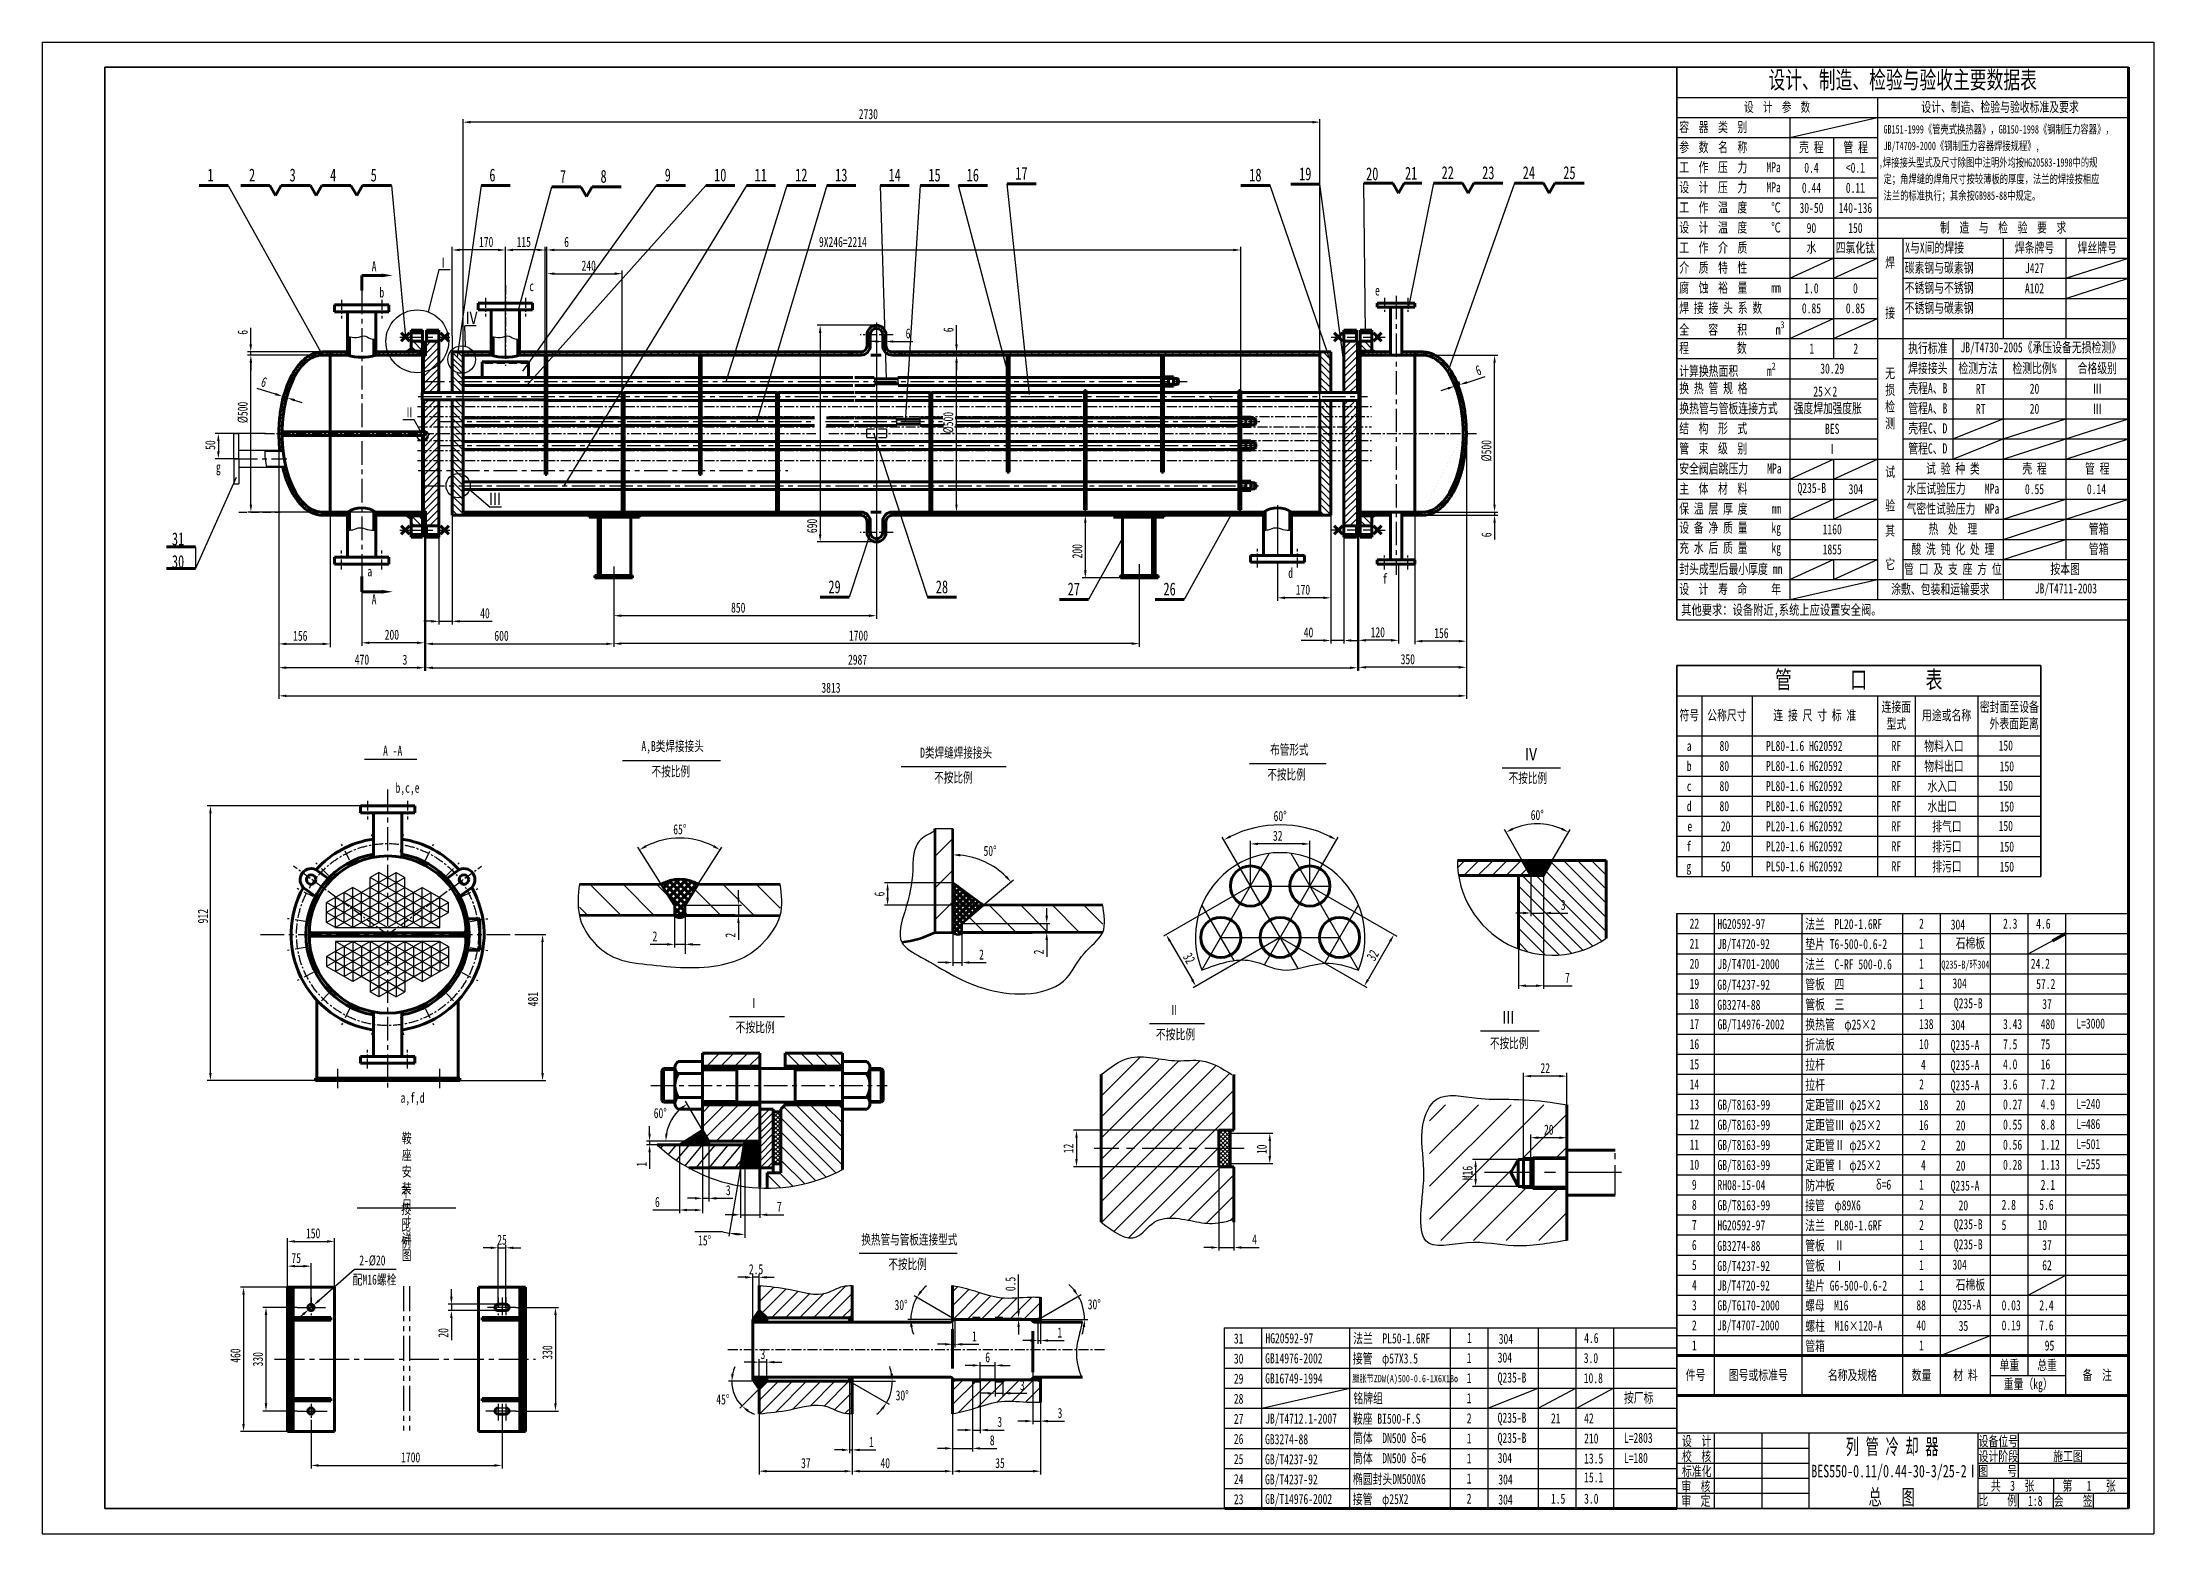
# Model space of a CAD drawing. Header units: millimetres. Extents: x 14092 to 63012, y 39469 to 71324.
# Drawn here: x 14092 to 20820, y 39469 to 44221 of the extents above; entities that cross this region are included whole.
import ezdxf
from ezdxf.enums import TextEntityAlignment as Align

# ---------------------------------------------------------------- set-up
doc = ezdxf.new("R2010")
doc.units = ezdxf.units.MM
for name, pattern in [('CENTER', [50.8, 31.75, -6.35, 6.35, -6.35]), ('CENTER2', [28.575, 19.05, -3.175, 3.175, -3.175]), ('CENTERX2', [4, 2.5, -0.5, 0.5, -0.5]), ('DASHEDX2', [38.1, 25.4, -12.7]), ('PHANTOM2', [31.75, 15.875, -3.175, 3.175, -3.175, 3.175, -3.175])]:
    doc.linetypes.add(name, pattern=pattern)
doc.layers.get('0').update_dxf_attribs({"lineweight": 60})
doc.layers.get('DEFPOINTS').update_dxf_attribs({"color": 1, "linetype": 'PHANTOM2', "lineweight": 30})
for name, color, linetype, lineweight in [('AA', 1, 'DASHEDX2', 30), ('CCX', 1, 'Continuous', 30), ('DD', 1, 'CENTER', 30)]:
    doc.layers.add(name, color=color, linetype=linetype, lineweight=lineweight)
doc.styles.add('HZ', font='SIMFANG.TTF', dxfattribs={"width": 0.7})
doc.styles.add('HZ123', font='SIMFANG.TTF', dxfattribs={"width": 0.7, "height": 2.5})
doc.styles.add('HZTXT', font='SIMFANG.TTF', dxfattribs={"width": 0.7, "height": 2.5})
doc.dimstyles.new('ISO-25$0', dxfattribs={"dimscale": 8, "dimtxt": 4, "dimasz": 3, "dimexe": 1.25, "dimexo": 0, "dimgap": 1.2, "dimtad": 1, "dimdec": 0, "dimtxsty": 'HZ', "dimcen": 0, "dimclrd": 256, "dimclrt": 256, "dimadec": 0, "dimazin": 0, "dimtm": 1e-09, "dimtfac": 8, "dimtdec": 0, "dimtmove": 0, "dimatfit": 2, "dimfxl": 1, "dimlwd": -1, "dimarcsym": 0})
doc.dimstyles.new('ISO-25$2', dxfattribs={"dimscale": 8, "dimtxt": 4, "dimasz": 3, "dimexe": 1.25, "dimexo": 0, "dimgap": 1.5, "dimtad": 2, "dimtih": 1, "dimtoh": 1, "dimdec": 0, "dimdsep": 46, "dimtxsty": 'HZ', "dimcen": 3, "dimadec": 0, "dimazin": 0, "dimtm": 1e-09, "dimtfac": 8, "dimtdec": 0, "dimtmove": 0, "dimatfit": 3, "dimfxl": 1, "dimarcsym": 0})
doc.dimstyles.new('ISO-25$3', dxfattribs={"dimscale": 8, "dimtxt": 4, "dimasz": 3, "dimexe": 1.25, "dimexo": 0, "dimgap": 1.5, "dimtad": 2, "dimtih": 1, "dimtoh": 1, "dimdec": 0, "dimdsep": 46, "dimtxsty": 'HZ', "dimcen": -2.5, "dimadec": 0, "dimazin": 0, "dimtm": 1e-09, "dimtfac": 8, "dimtdec": 0, "dimtmove": 0, "dimatfit": 3, "dimldrblk": 'NONE', "dimfxl": 1, "dimarcsym": 0})
pattern_1 = [(45, (9608.742, 47873.45), (-22.45064, 22.45064), [])]
pattern_2 = [(135, (9608.742, 47873.45), (-22.45064, -22.45064), [])]
pattern_3 = [(45, (563.83, 590.275), (-33.67596, 33.67596), [])]
pattern_4 = [(135, (1621, 0), (-11.22532, -11.22532), [])]
pattern_5 = [(45, (1805.69, -495.51), (-22.45064, 22.45064), [])]
pattern_6 = [(45, (1517.39, 0), (-11.22532, 11.22532), [])]
pattern_7 = [(45, (1517.39, 0), (-4.4901281, 4.4901281), [])]
pattern_8 = [(45, (1517.3898, 0), (-0.449012806, 0.449012806), []), (135, (1517.3898, 0), (-0.449012806, -0.449012806), [])]
pattern_9 = [(135, (1517.39, 0), (-11.22532, -11.22532), [])]
pattern_10 = [(45, (1517.3898, 0), (-2.24506403, 2.24506403), [])]
pattern_11 = [(45, (1517.39, 0), (-6.735192, 6.735192), [])]
pattern_12 = [(135, (1517.39, 0), (-6.735192, -6.735192), [])]

msp = doc.modelspace()

# ---------------------------------------------------------------- texts
at = {"style": 'HZ123', "width": 0.7}
for s, height, p in [('1', 41.1, (14618.3, 43777.5)), ('2', 41.1, (14750.8, 43777.5)), ('3', 41.1, (14880, 43777.5)), ('4', 41.1, (15009.2, 43777.5)), ('5', 41.1, (15138.4, 43777.5)), ('6', 41.1, (15516.6, 43777.5)), ('7', 41.1, (15741.6, 43773.4)), ('8', 41.1, (15870.8, 43773.4)), ('9', 41.1, (16075.3, 43777.5)), ('10', 41.14, (16232.6, 43777.5)), ('11', 41.14, (16361.8, 43777.5)), ('12', 41.14, (16491, 43777.5)), ('13', 41.14, (16618.3, 43777.5)), ('14', 41.14, (16788.4, 43777.5)), ('15', 41.14, (16915.4, 43777.5)), ('16', 41.14, (17037.4, 43777.5)), ('17', 41.14, (17192.5, 43782.9)), ('18', 41.14, (17937.8, 43777.5)), ('19', 41.14, (18096.6, 43781.2)), ('20', 41.14, (18310.1, 43781.3)), ('21', 41.14, (18434, 43783.1)), ('22', 41.14, (18550.7, 43784.9)), ('23', 41.14, (18679.9, 43784.9)), ('24', 41.14, (18809.1, 43784.9)), ('25', 41.14, (18938.3, 43784.9)), ('31', 41.14, (14505.1, 42618.1)), ('30', 41.14, (14505.1, 42545.8)), ('29', 41.14, (16596.8, 42465.5)), ('28', 41.14, (16939.1, 42465.5)), ('27', 41.14, (17359.2, 42458.6)), ('26', 41.14, (17664.5, 42458.6))]:
    msp.add_text(s, height=height, dxfattribs=at).set_placement(p)
at = {"char_height": 32, "attachment_point": 5, "style": 'HZ'}
for insert in [(15149.3, 43506.9), (15149.3, 42446)]:
    msp.add_mtext('A', dxfattribs=dict(at, insert=insert))
at = {"layer": 'CCX'}
for s, height, style, width, p in [(' GB151-1999《管壳式换热器》，GB150-1998《钢制压力容器》，', 27, 'HZ123', 0.7, (19945.9, 43930.2)), (' JB/T4709-2000《钢制压力容器焊接规程》, ', 27, 'HZ123', 0.7, (19945.9, 43877.4)), (',焊接接头型式及尺寸除图中注明外均按HG20583-1998中的规', 27, 'HZ123', 0.7, (19944, 43824.6)), (' 定；角焊缝的焊角尺寸按较薄板的厚度，法兰的焊接按相应', 27, 'HZ123', 0.7, (19945.9, 43771.8)), (' 法兰的标准执行；其余按GB985-88中规定。', 27, 'HZ123', 0.7, (19945.9, 43719)), ('b', 32, 'HZ123', 0.7, (15166.4, 43407.9)), ('c', 32, 'HZ123', 0.7, (15643.8, 43428.2)), ('25×2 ', 32, 'HZ123', 0.7, (19735, 43092.3)), ('g', 32, 'HZ123', 0.7, (14645.5, 42851.6)), ('a', 32, 'HZ123', 0.7, (15127.9, 42519.3)), ('d', 32, 'HZ123', 0.7, (18062.1, 42514.4)), ('其他要求：设备附近,系统上应设置安全阀。', 32, 'HZ', 0.75, (19314.2, 42396.9)), ('a', 32, 'HZ123', 0.7, (19332.1, 41963.2)), ('80', 32, 'HZ123', 0.7, (19436.3, 41963.2)), ('PL80-1.6 HG20592', 32, 'HZ123', 0.7, (19584.3, 41963.2)), ('RF', 32, 'HZ123', 0.7, (19984.4, 41963.2)), ('物料入口', 32, 'HZ123', 0.7, (20088.5, 41962.9)), ('150', 32, 'HZ123', 0.7, (20325.5, 41964.3)), ('b', 32, 'HZ123', 0.7, (19332, 41899.2)), ('80', 32, 'HZ123', 0.7, (19436.3, 41899.2)), ('PL80-1.6 HG20592', 32, 'HZ123', 0.7, (19584.3, 41899.2)), ('RF', 32, 'HZ123', 0.7, (19984.4, 41899.2)), ('物料出口', 32, 'HZ123', 0.7, (20088.5, 41898.9)), ('150', 32, 'HZ123', 0.7, (20329, 41898.3)), ('b,c,e', 32, 'HZ123', 0.7, (15217.7, 41829.9)), ('c', 32, 'HZ123', 0.7, (19332.1, 41835.2)), ('80', 32, 'HZ123', 0.7, (19436.3, 41835.2)), ('PL80-1.6 HG20592', 32, 'HZ123', 0.7, (19584.3, 41835.2)), ('RF', 32, 'HZ123', 0.7, (19984.4, 41835.2)), ('水入口', 32, 'HZ123', 0.7, (20098.7, 41834.9)), ('150', 32, 'HZ123', 0.7, (20325.5, 41836.3)), ('d', 32, 'HZ123', 0.7, (19332, 41771.2)), ('80', 32, 'HZ123', 0.7, (19436.3, 41771.2)), ('PL80-1.6 HG20592', 32, 'HZ123', 0.7, (19584.3, 41771.2)), ('RF', 32, 'HZ123', 0.7, (19984.4, 41771.2)), ('水出口', 32, 'HZ123', 0.7, (20098.7, 41770.9)), ('150', 32, 'HZ123', 0.7, (20329, 41770.3)), ('e', 32, 'HZ123', 0.7, (19333.9, 41707.2)), ('20', 32, 'HZ123', 0.7, (19440.5, 41707.2)), ('PL20-1.6 HG20592', 32, 'HZ123', 0.7, (19584.3, 41707.2)), ('RF', 32, 'HZ123', 0.7, (19984.4, 41707.2)), ('排气口', 32, 'HZ123', 0.7, (20113.9, 41706.9)), ('150', 32, 'HZ123', 0.7, (20325.5, 41708.3)), ('f', 32, 'HZ123', 0.7, (19331, 41643.2)), ('20', 32, 'HZ123', 0.7, (19440.5, 41643.2)), ('PL20-1.6 HG20592', 32, 'HZ123', 0.7, (19584.3, 41643.2)), ('RF', 32, 'HZ123', 0.7, (19984.4, 41643.2)), ('排污口', 32, 'HZ123', 0.7, (20113.9, 41642.9)), ('150', 32, 'HZ123', 0.7, (20329, 41642.3)), ('g', 32, 'HZ123', 0.7, (19331, 41579.2)), ('50', 32, 'HZ123', 0.7, (19440.5, 41579.2)), ('PL50-1.6 HG20592', 32, 'HZ123', 0.7, (19584.3, 41579.2)), ('RF', 32, 'HZ123', 0.7, (19984.4, 41579.2)), ('排污口', 32, 'HZ123', 0.7, (20113.9, 41578.9)), ('150', 32, 'HZ123', 0.7, (20329, 41578.3)), ('22', 32, 'HZ', 0.7, (19340.9, 41397.1)), ('HG20592-97', 32.04, 'HZ', 0.7, (19429.5, 41396)), ('法兰  PL20-1.6RF', 32, 'HZ', 0.7, (19709.2, 41395.5)), ('2', 32, 'HZ', 0.7, (20072.1, 41397)), ('304', 32, 'HZ', 0.7, (20172.9, 41394.1)), ('2.3', 32, 'HZ', 0.7, (20339.6, 41396.8)), ('4.6', 32, 'HZ', 0.7, (20445.3, 41396.8)), ('21', 32, 'HZ', 0.7, (19340.9, 41333.1)), ('JB/T4720-92', 32.036, 'HZ', 0.7, (19428.8, 41332)), ('垫片 T6-500-0.6-2', 32, 'HZ', 0.7, (19709.5, 41331.6)), ('1', 32, 'HZ', 0.7, (20072.4, 41333.1)), ('石棉板', 32, 'HZ123', 0.7, (20188.6, 41334.6)), ('20', 32, 'HZ', 0.7, (19340.9, 41269.1)), ('JB/T4701-2000', 32.036, 'HZ', 0.7, (19429.5, 41268)), ('法兰  C-RF 500-0.6', 32, 'HZ', 0.7, (19709.2, 41267.5)), ('1', 32, 'HZ', 0.7, (20072.4, 41269.1)), ('Q235-B/环304', 25.6, 'HZ123', 0.7, (20143.1, 41269.8)), ('24.2', 32, 'HZ', 0.7, (20428.1, 41269.3)), ('19', 32, 'HZ', 0.7, (19340.9, 41205.1)), (' GB/T4237-92', 32.036, 'HZ', 0.7, (19414, 41202.3)), ('管板  四', 32, 'HZ', 0.7, (19709.2, 41203.6)), ('管板  三', 32, 'HZ', 0.7, (19709.5, 41139.6)), ('1', 32, 'HZ', 0.7, (20072.4, 41205.1)), ('304', 32, 'HZ123', 0.7, (20178.5, 41206.6)), ('Q235-B', 32, 'HZ', 0.7, (20183, 41143.4)), ('57.2', 32, 'HZ', 0.7, (20445.3, 41204.8)), ('18', 32, 'HZ', 0.7, (19340.9, 41141.1)), ('17', 32, 'HZ', 0.7, (19340.9, 41077.1)), (' GB3274-88', 32.04, 'HZ', 0.7, (19414, 41138.3)), ('GB/T14976-2002', 32.036, 'HZ', 0.7, (19429.9, 41076)), ('换热管  φ25×2', 32, 'HZ', 0.7, (19709.5, 41075.6)), ('1', 32, 'HZ', 0.7, (20072.4, 41141.1)), ('138', 32, 'HZ', 0.7, (20072.4, 41077.1)), ('3.43', 32, 'HZ', 0.7, (20339.6, 41076.8)), ('480', 32, 'HZ', 0.7, (20459.6, 41076.8)), ('37', 32, 'HZ', 0.7, (20464.5, 41140.8)), ('L=3000', 32, 'HZ123', 0.7, (20573.1, 41078.6)), ('16', 32, 'HZ', 0.7, (19340.9, 41013.1)), ('折流板  ', 32, 'HZ', 0.7, (19709.5, 41011.6)), ('10', 32, 'HZ', 0.7, (20072.4, 41013.1)), ('304', 32, 'HZ', 0.7, (20172.9, 41074.1)), ('Q235-A', 32, 'HZ', 0.7, (20172.9, 41010.1)), ('7.5', 32, 'HZ', 0.7, (20339.6, 41012.8)), ('75', 32, 'HZ', 0.7, (20459.6, 41012.8)), ('15', 32, 'HZ', 0.7, (19340.9, 40949.1)), ('拉杆 ', 32, 'HZ', 0.7, (19709.5, 40947.6)), ('4', 32, 'HZ123', 0.7, (20078, 40947.4)), ('Q235-A', 32, 'HZ', 0.7, (20172.9, 40946.1)), ('4.0', 32, 'HZ', 0.7, (20339.6, 40948.8)), ('16', 32, 'HZ', 0.7, (20459.6, 40948.8)), ('14', 32, 'HZ', 0.7, (19340.9, 40885.1)), ('拉杆 ', 32, 'HZ', 0.7, (19709.5, 40883.6)), ('2', 32, 'HZ', 0.7, (20072.4, 40885.1)), ('Q235-A', 32, 'HZ', 0.7, (20172.9, 40882.1)), ('3.6', 32, 'HZ', 0.7, (20339.6, 40884.8)), ('7.2', 32, 'HZ', 0.7, (20459.6, 40884.8)), ('a,f,d', 32, 'HZ123', 0.7, (15233.8, 40842.1)), ('13', 32, 'HZ', 0.7, (19340.9, 40821.1)), ('GB/T8163-99', 32.036, 'HZ', 0.7, (19429.9, 40820)), ('定距管Ⅲ φ25×2', 32, 'HZ', 0.7, (19709.5, 40819.6)), ('18', 32, 'HZ123', 0.7, (20071.6, 40819.4)), ('20', 32, 'HZ', 0.7, (20189.5, 40818.1)), ('0.27', 32, 'HZ', 0.7, (20339.6, 40820.8)), ('4.9', 32, 'HZ', 0.7, (20459.6, 40820.8)), ('L=240', 32, 'HZ123', 0.7, (20573.1, 40822.6)), ('12', 32, 'HZ', 0.7, (19340.9, 40757.1)), ('GB/T8163-99', 32.036, 'HZ', 0.7, (19429.9, 40756)), ('定距管Ⅲ φ25×2', 32, 'HZ', 0.7, (19709.5, 40755.6)), ('16', 32, 'HZ123', 0.7, (20071.6, 40755.4)), ('20', 32, 'HZ', 0.7, (20189.5, 40754.1)), ('0.55', 32, 'HZ', 0.7, (20339.6, 40756.8)), ('8.8', 32, 'HZ', 0.7, (20459.6, 40756.8)), ('L=486', 32, 'HZ123', 0.7, (20573.1, 40758.6)), ('11', 32, 'HZ', 0.7, (19340.9, 40693.1)), ('GB/T8163-99', 32.036, 'HZ', 0.7, (19429.9, 40692)), ('定距管Ⅱ φ25×2', 32, 'HZ', 0.7, (19709.5, 40691.6)), ('2', 32, 'HZ123', 0.7, (20078, 40691.4)), ('20', 32, 'HZ', 0.7, (20189.5, 40690.1)), ('0.56', 32, 'HZ', 0.7, (20339.6, 40692.8)), ('1.12', 32, 'HZ', 0.7, (20459.6, 40692.8)), ('L=501', 32, 'HZ123', 0.7, (20573.1, 40694.6)), ('10', 32, 'HZ', 0.7, (19340.9, 40629.1)), ('GB/T8163-99', 32.036, 'HZ', 0.7, (19429.9, 40628)), ('定距管Ⅰ φ25×2', 32, 'HZ', 0.7, (19709.5, 40627.6)), ('4', 32, 'HZ123', 0.7, (20078, 40627.4)), ('20', 32, 'HZ', 0.7, (20189.5, 40626.1)), ('0.28', 32, 'HZ', 0.7, (20339.6, 40628.8)), ('1.13', 32, 'HZ', 0.7, (20459.6, 40628.8)), ('L=255', 32, 'HZ123', 0.7, (20573.1, 40630.6)), ('9', 32, 'HZ', 0.7, (19348.3, 40565.1)), ('RH08-15-04', 32.04, 'HZ', 0.7, (19429.9, 40564.1)), ('防冲板 ', 32, 'HZ', 0.7, (19709.5, 40563.6)), ('δ=6', 32, 'HZ', 0.7, (19934.8, 40565.7)), ('1', 32, 'HZ', 0.7, (20072.4, 40565.1)), ('Q235-A', 32, 'HZ', 0.7, (20172.9, 40562.1)), ('2.1', 32, 'HZ', 0.7, (20459.6, 40564.8)), ('8', 32, 'HZ', 0.7, (19348.3, 40501.1)), ('GB/T8163-99', 32.036, 'HZ', 0.7, (19429.9, 40500)), ('接管  φ89X6', 32, 'HZ', 0.7, (19709.2, 40499.6)), ('2', 32, 'HZ', 0.7, (20072.1, 40501.1)), ('20', 32, 'HZ123', 0.7, (20198, 40499.4)), ('2.8', 32, 'HZ', 0.7, (20335.1, 40501.1)), ('5.6', 32, 'HZ', 0.7, (20455.1, 40501.1)), ('7', 32, 'HZ', 0.7, (19348.3, 40437.1)), ('HG20592-97', 32.04, 'HZ', 0.7, (19429.5, 40436)), ('法兰  PL80-1.6RF', 32, 'HZ', 0.7, (19709.2, 40435.5)), ('2', 32, 'HZ', 0.7, (20072.1, 40437)), ('Q235-B', 32, 'HZ', 0.7, (20183, 40439.4)), ('5', 32, 'HZ', 0.7, (20335, 40437)), ('10', 32, 'HZ', 0.7, (20449.8, 40437)), ('6', 32, 'HZ', 0.7, (19348.3, 40373.1)), (' GB3274-88', 32.04, 'HZ', 0.7, (19414, 40370.3)), ('管板  Ⅱ', 32, 'HZ', 0.7, (19709.2, 40371.6)), ('1', 32, 'HZ', 0.7, (20072.4, 40373.1)), ('Q235-B', 32, 'HZ', 0.7, (20183, 40375.4)), ('37', 32, 'HZ', 0.7, (20464.5, 40372.8)), ('5', 32, 'HZ', 0.7, (19348.3, 40309.1)), (' GB/T4237-92', 32.036, 'HZ', 0.7, (19414, 40306.3)), ('管板  Ⅰ', 32, 'HZ', 0.7, (19709.5, 40307.6)), ('1', 32, 'HZ', 0.7, (20072.4, 40309.1)), ('304', 32, 'HZ123', 0.7, (20178.5, 40310.6)), ('62', 32, 'HZ', 0.7, (20464.5, 40308.8)), ('4', 32, 'HZ', 0.7, (19348.3, 40245.1)), ('JB/T4720-92', 32.036, 'HZ', 0.7, (19428.8, 40244)), ('垫片 G6-500-0.6-2', 32, 'HZ', 0.7, (19709.5, 40243.6)), ('1', 32, 'HZ', 0.7, (20072.4, 40245.1)), ('石棉板', 32, 'HZ123', 0.7, (20188.6, 40246.6)), ('3', 32, 'HZ', 0.7, (19348.3, 40181.1)), (' GB/T6170-2000', 32.036, 'HZ', 0.7, (19414.4, 40180.8)), ('螺母  M16', 32.04, 'HZ', 0.7, (19709.6, 40180.7)), ('88', 32, 'HZ', 0.7, (20063.6, 40181.1)), ('Q235-A', 32, 'HZ123', 0.7, (20178.5, 40182.6)), ('0.03', 32, 'HZ', 0.7, (20335.1, 40181.1)), ('2.4', 32, 'HZ', 0.7, (20455.1, 40181.1)), ('31', 32, 'HZ', 0.7, (17888.8, 40075.2)), ('HG20592-97', 32.04, 'HZ', 0.7, (17989.3, 40076.1)), ('法兰  PL50-1.6RF', 32, 'HZ', 0.7, (18269, 40075.6)), ('1', 32, 'HZ', 0.7, (18631.9, 40077.1)), ('304', 32, 'HZ', 0.7, (18732.7, 40074.2)), ('4.6', 32, 'HZ', 0.7, (19005, 40076.9)), ('2', 32, 'HZ', 0.7, (19348.3, 40117.1)), (' JB/T4707-2000', 32.036, 'HZ', 0.7, (19413.3, 40117.1)), ('螺柱  M16×120-A', 32, 'HZ', 0.7, (19709.5, 40115.6)), ('40', 32, 'HZ', 0.7, (20063.6, 40117.1)), ('35', 32, 'HZ123', 0.7, (20198.3, 40115.4)), ('0.19', 32, 'HZ', 0.7, (20335.1, 40117.1)), ('7.6', 32, 'HZ', 0.7, (20455.1, 40117.1)), ('30', 32, 'HZ', 0.7, (17888.8, 40011.2)), ('GB14976-2002', 32.036, 'HZ', 0.7, (17988.5, 40012.1)), ('接管  φ57X3.5', 32, 'HZ', 0.7, (18267.7, 40011.6)), ('1', 32, 'HZ', 0.7, (18630.9, 40013.1)), ('304', 32, 'HZ123', 0.7, (18729.4, 40014.7)), ('3.0', 32, 'HZ', 0.7, (19003.7, 40012.9)), ('1', 32, 'HZ', 0.7, (19348.3, 40053.1)), ('管箱', 32, 'HZ', 0.7, (19709.5, 40051.6)), ('1', 32, 'HZ', 0.7, (20072.4, 40053.1)), ('95', 32, 'HZ', 0.7, (20472.4, 40052.8)), ('29', 32, 'HZ', 0.7, (17888.8, 39947.2)), ('GB16749-1994', 32.036, 'HZ', 0.7, (17988.5, 39948.1)), ('臌胀节ZDW(A)500-0.6-1X6X1Bo', 23.328, 'HZ', 0.7, (18266.2, 39951.8)), ('1', 32, 'HZ', 0.7, (18630.9, 39949.1)), ('Q235-B', 32, 'HZ123', 0.7, (18729.4, 39950.7)), ('10.8', 32, 'HZ', 0.7, (19003.7, 39948.9)), ('28', 32, 'HZ', 0.7, (17888.8, 39883.2)), ('铭牌组', 32, 'HZ', 0.7, (18269.6, 39885)), ('1', 32, 'HZ', 0.7, (18630.9, 39885.1)), ('按厂标', 32, 'HZ123', 0.7, (19131.7, 39886.7)), ('27', 32, 'HZ', 0.7, (17888.8, 39819.2)), ('JB/T4712.1-2007', 32.036, 'HZ', 0.7, (17988.5, 39820.1)), ('鞍座 BI500-F.S', 32, 'HZ', 0.7, (18268.1, 39819.6)), ('2', 32, 'HZ', 0.7, (18630.9, 39821.1)), ('Q235-B', 32, 'HZ123', 0.7, (18729.4, 39822.7)), ('21', 32, 'HZ', 0.7, (18899.1, 39820.9)), ('42', 32, 'HZ', 0.7, (19004.8, 39820.9)), ('26', 32, 'HZ', 0.7, (17888.8, 39755.2)), (' GB3274-88', 32.04, 'HZ', 0.7, (17972.9, 39754.4)), ('筒体  DN500 δ=6', 32, 'HZ', 0.7, (18268.5, 39757.9)), ('1', 32, 'HZ', 0.7, (18630.9, 39757.1)), ('Q235-B', 32, 'HZ123', 0.7, (18729.4, 39758.7)), ('210', 32, 'HZ', 0.7, (19004.8, 39756.9)), ('L=2803', 32, 'HZ123', 0.7, (19131.7, 39758.7)), ('设  计', 32, 'HZTXT', 0.7, (19316.7, 39748.7)), ('列 管 冷 却 器', 50, 'HZ123', 0.62, (19838.3, 39721.7)), ('设备位号', 32, 'HZTXT', 0.7, (20261.9, 39748.1)), ('25', 32, 'HZ', 0.7, (17888.8, 39691.2)), (' GB/T4237-92', 32.036, 'HZ', 0.7, (17972.9, 39690.4)), ('筒体  DN500 δ=6', 32, 'HZ', 0.7, (18268.5, 39693.9)), ('1', 32, 'HZ', 0.7, (18630.9, 39693.1)), ('304', 32, 'HZ123', 0.7, (18729.4, 39694.7)), ('13.5', 32, 'HZ', 0.7, (19004.8, 39692.9)), ('L=180', 32, 'HZ123', 0.7, (19131.7, 39694.7)), ('校  核', 32, 'HZTXT', 0.7, (19316.7, 39700.2)), ('设计阶段', 32, 'HZTXT', 0.7, (20261.9, 39700.1)), ('施工图', 32, 'HZTXT', 0.7, (20499.4, 39700.5, 20)), ('24', 32, 'HZ', 0.7, (17888.8, 39627.2)), (' GB/T4237-92', 32.036, 'HZ', 0.7, (17972.9, 39626.4)), ('椭圆封头DN500X6', 32, 'HZ', 0.7, (18268.1, 39627.6)), ('1', 32, 'HZ', 0.7, (18630.9, 39629.1)), ('304', 32, 'HZ', 0.7, (18731.4, 39626.2)), ('15.1', 32, 'HZ', 0.7, (19005, 39632.9)), ('审  核', 32, 'HZTXT', 0.7, (19314.3, 39604.1)), ('标准化', 32, 'HZTXT', 0.7, (19316.7, 39652.2)), ('图    号', 32, 'HZTXT', 0.7, (20260.9, 39652.9)), ('共  3  张', 32, 'HZTXT', 0.7, (20300.6, 39606)), ('第   1   张', 32, 'HZTXT', 0.7, (20529.2, 39606)), ('23', 32, 'HZ', 0.7, (17888.8, 39563.2)), ('GB/T14976-2002', 32.036, 'HZ', 0.7, (17988.4, 39564)), ('接管  φ25X2', 32, 'HZ', 0.7, (18267.7, 39563.6)), ('2', 32, 'HZ', 0.7, (18630.6, 39565.1)), ('304', 32, 'HZ', 0.7, (18731.4, 39562.1)), ('1.5', 32, 'HZ', 0.7, (18899.1, 39564.8)), ('3.0', 32, 'HZ', 0.7, (19004.8, 39564.8)), ('审  定', 32, 'HZTXT', 0.7, (19314.3, 39558.3)), ('      总   图', 50, 'HZ123', 0.62, (19784.5, 39561)), ('比    例', 32, 'HZTXT', 0.7, (20261, 39559.5)), ('会    签', 32, 'HZTXT', 0.7, (20501.3, 39557.7))]:
    msp.add_text(s, height=height, dxfattribs=dict(at, style=style, width=width)).set_placement(p)
at = {"layer": 'CCX', "style": 'HZ123', "width": 0.7}
for s, p in [('e', (18338.6, 43414.3)), ('f', (18362.7, 42495.8))]:
    msp.add_text(s, height=32, rotation=360, dxfattribs=at).set_placement(p)
at = {"layer": 'CCX', "linetype": 'ByBlock', "style": 'HZ123', "width": 0.8}
for s, p in [('Ⅳ', (15437.8, 43322.9)), ('Ⅲ', (15512.5, 42746.4))]:
    msp.add_text(s, height=40, dxfattribs=at).set_placement(p)
at = {"layer": 'CCX', "color": 0, "linetype": 'ByBlock', "lineweight": -3, "style": 'HZ123', "width": 0.8}
for s, p in [('Ⅳ', (18813.9, 41932.9)), ('Ⅲ', (18741.4, 41094.7))]:
    msp.add_text(s, height=40, dxfattribs=at).set_placement(p)
at = {"layer": 'CCX', "style": 'HZTXT', "width": 0.7}
msp.add_text('1:8', height=32, dxfattribs=at).set_placement((20442.4, 39557.9), align=Align.CENTER)
at = {"layer": 'CCX'}
for s, insert, char_height, width, attachment_point, style in [('设计、制造、检验与验收主要数据表', (20019.9, 44098), 56, 1440, 5, 'HZ123'), ('{\\H0.9722x;设  计  参  数}', (19619.9, 44013.1), 32, 640, 5, 'HZ123'), ('设计、制造、检验与验收标准及要求', (20330.2, 44013.1), 32, 800, 5, 'HZ123'), ('容  器  类  别  ', (19307.9, 43949.1), 32, 360, 4, 'HZ123'), ('参  数  名  称  ', (19307.9, 43885.1), 32, 360, 4, 'HZ123'), ('壳 程', (19728.8, 43885.1), 32, 140, 5, 'HZ123'), ('管 程', (19870, 43885.1), 32, 140, 5, 'HZ123'), ('工  作  压  力    MPa  ', (19307.9, 43821.1), 32, 360, 4, 'HZ123'), ('0.4', (19729.2, 43821.1), 32, 140, 5, 'HZ123'), ('<0.1', (19869.2, 43821.1), 32, 140, 5, 'HZ123'), ('设  计  压  力    MPa  ', (19307.9, 43757.1), 32, 360, 4, 'HZ123'), ('0.44', (19729.2, 43757.1), 32, 140, 5, 'HZ123'), ('0.11', (19869.2, 43757.1), 32, 140, 5, 'HZ123'), ('工  作  温  度     ℃ ', (19307.9, 43693.1), 32, 360, 4, 'HZ123'), ('30-50', (19729.2, 43693.1), 32, 140, 5, 'HZ123'), ('140-136', (19869.2, 43693.1), 32, 140, 5, 'HZ123'), ('设  计  温  度     ℃ ', (19307.9, 43629.1), 32, 360, 4, 'HZ123'), ('90', (19729.2, 43629.1), 32, 140, 5, 'HZ123'), ('150', (19869.2, 43629.1), 32, 140, 5, 'HZ123'), ('制  造  与  检  验  要  求', (20339.9, 43629.1), 32, 800, 5, 'HZ123'), ('工  作  介  质      ', (19307.9, 43565.1), 32, 360, 4, 'HZ123'), ('水', (19729.2, 43565.1), 32, 140, 5, 'HZ123'), ('四氯化钛', (19869.2, 43565.1), 32, 140, 5, 'HZ123'), ('焊\\P\\P\\P接', (19979.9, 43437.1), 32, 80, 5, 'HZ123'), ('X与X间的焊接', (20027.9, 43565.1), 32, 320, 4, 'HZ123'), ('焊条牌号', (20439.9, 43565.1), 32, 200, 5, 'HZ123'), ('焊丝牌号', (20639.9, 43565.1), 32, 200, 5, 'HZ123'), ('介  质  特  性', (19307.9, 43501.1), 32, 360, 4, 'HZ123'), ('碳素钢与碳素钢', (20026.2, 43501.1), 32, 320, 4, 'HZ123'), ('J427', (20439.9, 43501.1), 32, 200, 5, 'HZ123'), ('腐  蚀  裕  量     mm ', (19307.9, 43437.1), 32, 360, 4, 'HZ123'), ('1.0', (19729.2, 43437.1), 32, 140, 5, 'HZ123'), ('0', (19869.2, 43437.1), 32, 140, 5, 'HZ123'), ('不锈钢与不锈钢', (20026.2, 43437.1), 32, 320, 4, 'HZ123'), ('A102', (20439.9, 43437.1), 32, 200, 5, 'HZ123'), ('\\A1;全    容    积      m{\\H0.7x;\\S3^ ;}', (19307.9, 43309.1), 32, 360, 4, 'HZ123'), ('焊 接 接 头 系 数', (19307.9, 43373.1), 32, 360, 4, 'HZ123'), ('0.85', (19729.2, 43373.1), 32, 140, 5, 'HZ123'), ('0.85', (19869.2, 43373.1), 32, 140, 5, 'HZ123'), ('不锈钢与碳素钢', (20026.2, 43373.1), 32, 320, 4, 'HZ123'), ('程          数', (19307.9, 43245.1), 32, 360, 4, 'HZ123'), ('执行标准', (20099.9, 43245.1), 32, 160, 5, 'HZ123'), ('JB/T4730-2005《承压设备无损检测》', (20459.9, 43245.1), 32, 560, 5, 'HZ123'), ('\\A1;计算换热面积      m{\\H0.7x;\\S2^ ;}', (19307.7, 43177.3), 32, 360, 4, 'HZ123'), ('1', (19730.4, 43245.1), 32, 140, 5, 'HZ123'), ('30.29', (19795.4, 43181.1), 32, 140, 5, 'HZ123'), ('2', (19870.4, 43245.1), 32, 140, 5, 'HZ123'), ('焊接接头', (20099.9, 43181.1), 32, 160, 5, 'HZ123'), ('检测方法', (20259.9, 43181.1), 32, 160, 5, 'HZ123'), ('检测比例%', (20439.9, 43181.1), 32, 200, 5, 'HZ123'), ('合格级别', (20639.9, 43181.1), 32, 200, 5, 'HZ123'), ('换 热 管 规 格      ', (19307.9, 43117.1), 32, 360, 4, 'HZ123'), ('无\\P损\\P检\\P测', (19979.9, 43085.1), 32, 80, 5, 'HZ123'), ('壳程A、B', (20099.9, 43117.1), 32, 160, 5, 'HZ123'), ('RT', (20268.4, 43116.6), 32, 160, 5, 'HZ123'), ('20', (20439.9, 43117.1), 32, 200, 5, 'HZ123'), ('Ⅲ', (20639.9, 43117.1), 32, 200, 5, 'HZ123'), ('换热管与管板连接方式       ', (19307.9, 43053.1), 32, 360, 4, 'HZ123'), ('强度焊加 ', (19735.1, 43053.1), 32, 140, 5, 'HZ123'), ('强度胀', (19842.8, 43053.1), 32, 140, 5, 'HZ123'), ('管程A、B', (20099.9, 43053.1), 32, 160, 5, 'HZ123'), ('RT', (20268.4, 43052.6), 32, 160, 5, 'HZ123'), ('20', (20439.9, 43053.1), 32, 200, 5, 'HZ123'), ('Ⅲ', (20639.9, 43053.1), 32, 200, 5, 'HZ123'), ('结  构  形  式     ', (19307.9, 42989.1), 32, 360, 4, 'HZ123'), ('BES', (19795.4, 42989.1), 32, 140, 5, 'HZ'), ('壳程C、D', (20099.9, 42989.1), 32, 160, 5, 'HZ123'), ('管  束  级  别     ', (19307.9, 42925.1), 32, 360, 4, 'HZ123'), ('Ⅰ', (19795.4, 42925.1), 32, 140, 5, 'HZ'), ('管程C、D', (20099.9, 42925.1), 32, 160, 5, 'HZ123'), ('安全阀启跳压力    MPa  ', (19307.9, 42861.1), 32, 360, 4, 'HZ123'), ('试\\P\\P验', (19979.9, 42797.1), 32, 80, 5, 'HZ123'), ('试 验 种 类   ', (20179.9, 42861.1), 32, 320, 5, 'HZ123'), ('壳 程', (20439.9, 42861.1), 32, 200, 5, 'HZ123'), ('管 程', (20639.9, 42861.1), 32, 200, 5, 'HZ123'), ('主  体  材  料', (19307.9, 42797.1), 32, 360, 4, 'HZ123'), ('Q235-B', (19730.4, 42797.1), 32, 140, 5, 'HZ123'), ('304', (19870.4, 42797.1), 32, 140, 5, 'HZ123'), ('水压试验压力    MPa', (20179.9, 42797.1), 32, 320, 5, 'HZ123'), ('0.55', (20439.9, 42797.1), 32, 200, 5, 'HZ123'), ('0.14', (20637.3, 42797.1), 32, 200, 5, 'HZ123'), ('保 温 层 厚 度     mm ', (19307.9, 42733.1), 32, 360, 4, 'HZ123'), ('气密性试验压力  MPa', (20179.9, 42733.1), 32, 320, 5, 'HZ123'), ('设 备 净 质 量     kg', (19307.9, 42669.1), 32, 360, 4, 'HZ123'), ('1160', (19795.4, 42669.1), 32, 140, 5, 'HZ'), ('\\P其\\P\\P它', (19979.9, 42637.1), 32, 80, 5, 'HZ123'), ('热  处  理', (20179.9, 42669.1), 32, 320, 5, 'HZ123'), (' 管箱', (20636.6, 42669.1), 32, 200, 5, 'HZ123'), ('充 水 后 质 量     kg', (19307.9, 42605.1), 32, 360, 4, 'HZ123'), ('1855', (19795.4, 42605.1), 32, 140, 5, 'HZ'), ('酸 洗 钝 化 处 理', (20179.9, 42605.1), 32, 320, 5, 'HZ123'), (' 管箱', (20636.6, 42605.1), 32, 200, 5, 'HZ123'), ('封头成型后最小厚度 mm', (19307.9, 42541.1), 32, 360, 4, 'HZ123'), ('管 口 及 支 座 方 位', (20179.9, 42541.1), 32, 320, 5, 'HZ123'), ('按本图', (20537.6, 42541.1), 32, 200, 5, 'HZ123'), ('设  计  寿  命     年', (19307.9, 42477.1), 32, 360, 4, 'HZ123'), ('涂敷、包装和运输要求', (20139.9, 42477.1), 32, 400, 5, 'HZ123'), ('JB/T4711-2003', (20539.9, 42477.1), 32, 400, 5, 'HZ123'), ('管       口       表', (19879.8, 42187.2), 56, 1160, 5, 'HZ123'), ('连接面\\P型式', (19999.8, 42075.2), 32, 200, 5, 'HZ123'), ('密封面至设备   外表面距离', (20359.8, 42075.2), 32, 200, 5, 'HZ123'), ('符号', (19339.8, 42075.2), 32, 80, 5, 'HZ123'), ('公称尺寸', (19459.8, 42075.2), 32, 160, 5, 'HZ123'), ('连 接 尺 寸 标 准', (19739.8, 42075.2), 32, 400, 5, 'HZ123'), ('用途或名称', (20159.8, 42075.2), 32, 200, 5, 'HZ123'), ('件号', (19359.9, 39973.1), 32, 120, 5, 'HZ123'), ('图号或标准号', (19559.9, 39973.1), 32, 280, 5, 'HZ123'), ('名称及规格', (19859.9, 39973.1), 32, 320, 5, 'HZ123'), ('数量', (20079.9, 39973.1), 32, 120, 5, 'HZ123'), ('材 料', (20219.9, 39973.1), 32, 160, 5, 'HZ123'), ('单重', (20359.9, 40005.1), 32, 120, 5, 'HZ123'), ('重量（kg）', (20419.9, 39941.1), 32, 240, 5, 'HZ123'), ('总重', (20479.9, 40005.1), 32, 120, 5, 'HZ123'), ('备  注', (20639.9, 39973.1), 32, 200, 5, 'HZ123'), ('BES550-0.11/0.44-30-3/25-2Ⅰ', (19728.6, 39688.8), 40, 933.851, 1, 'HZ')]:
    msp.add_mtext(s, dxfattribs=dict(at, insert=insert, char_height=char_height, width=width, attachment_point=attachment_point, style=style))
at = {"layer": 'CCX', "char_height": 32, "attachment_point": 5}
for s, insert, style in [('Ⅰ', (15369, 43518.9), 'HZ123'), ('Ⅱ', (15262, 43042.4), 'HZ123'), ('配M16螺栓', (15150.9, 40277.2), 'HZ')]:
    msp.add_mtext(s, dxfattribs=dict(at, insert=insert, style=style))
at = {"layer": 'CCX', "color": 0, "lineweight": -3, "attachment_point": 5}
for s, insert, char_height, style in [('A,B类焊接接头', (16100.4, 41974.5), 32.04, 'HZ'), ('布管形式', (18065.5, 41965.4), 32.04, 'HZ'), ('A -A', (15208.5, 41963.9), 32.04, 'HZ'), ('不按比例', (16094.6, 41896.2), 32.04, 'HZ'), ('D类焊缝焊接接头', (17003.9, 41955.9), 32.04, 'HZ'), ('不按比例', (16995.1, 41876.7), 32.04, 'HZ'), ('不按比例', (18056.7, 41886.3), 32.04, 'HZ'), ('不按比例', (18825.3, 41875.1), 32.04, 'HZ'), ('Ⅰ', (16359.6, 41160.2), 32, 'HZ123'), ('Ⅱ', (17698.8, 41137.4), 32, 'HZ123'), ('不按比例', (16363.7, 41081), 32, 'HZ123'), ('不按比例', (17702.9, 41058.3), 32, 'HZ123'), ('不按比例', (18765.8, 41030.6), 32.04, 'HZ'), ('换热管与管板连接型式', (16854.8, 40404.8), 32.04, 'HZ'), ('不按比例', (16849, 40326.5), 32.04, 'HZ')]:
    msp.add_mtext(s, dxfattribs=dict(at, insert=insert, char_height=char_height, style=style))
at = {"layer": 'CCX', "char_height": 32.45, "attachment_point": 5, "rotation": 90, "style": 'HZ'}
for s, insert in [('912 ', (14604, 41436.6)), ('481', (15655.7, 41172.3))]:
    msp.add_mtext(s, dxfattribs=dict(at, insert=insert))
at = {"layer": 'CCX', "color": 0, "linetype": 'ByBlock', "lineweight": -3, "char_height": 35.84, "width": 0.84, "attachment_point": 5, "style": 'HZ123'}
for s, insert in [('{\\H0.8929x;鞍座安装尺寸详图}', (15253.3, 40541.1)), ('\\P{\\H0.8929x;不按比例}', (15251.1, 40504.9))]:
    msp.add_mtext(s, dxfattribs=dict(at, insert=insert))

# ---------------------------------------------------------------- blocks, each defined once
blk = doc.blocks.new('*D15')
at = {"layer": 'CCX', "color": 0, "lineweight": -2}
for p, q in [((15182.4, 41788.1), (14617.8, 41788.1)), ((15027.2, 40913.1), (14617.8, 40913.1))]:
    blk.add_line(p, q, dxfattribs=at)
at = {"layer": 'CCX'}
blk.add_line((14627.8, 40937.1), (14627.8, 41764.1), dxfattribs=at)
for points in [[(14623.8, 41764.1), (14631.8, 41764.1), (14627.8, 41788.1)], [(14623.8, 40937.1), (14631.8, 40937.1), (14627.8, 40913.1)]]:
    blk.add_solid(points, dxfattribs=at)
at = {"layer": 'DEFPOINTS', "color": 0}
for p in [(14627.8, 41788.1), (15182.4, 41788.1), (15027.2, 40913.1)]:
    blk.add_point(p, dxfattribs=at)
blk = doc.blocks.new('*D14')
at = {"layer": 'CCX', "color": 0, "lineweight": -2}
for p, q in [((15597.8, 41378.1), (15696.1, 41378.1)), ((15422.2, 40913.1), (15696.1, 40913.1))]:
    blk.add_line(p, q, dxfattribs=at)
at = {"layer": 'CCX'}
blk.add_line((15686.1, 40937.1), (15686.1, 41354.1), dxfattribs=at)
for points in [[(15682.1, 41354.1), (15690.1, 41354.1), (15686.1, 41378.1)], [(15682.1, 40937.1), (15690.1, 40937.1), (15686.1, 40913.1)]]:
    blk.add_solid(points, dxfattribs=at)
at = {"layer": 'DEFPOINTS', "color": 0}
for p in [(15597.8, 41378.1), (15686.1, 41378.1), (15422.2, 40913.1)]:
    blk.add_point(p, dxfattribs=at)
blk = doc.blocks.new('*D13')
at = {"layer": 'CCX'}
for p, q in [((15395.6, 40224.1), (15395.6, 40248.1)), ((15395.6, 40200.1), (15395.6, 40180.1)), ((15395.6, 40156.1), (15395.6, 40086.1))]:
    blk.add_line(p, q, dxfattribs=at)
at = {"layer": 'CCX', "color": 0, "lineweight": -2}
for p, q in [((15556.9, 40200.1), (15385.6, 40200.1)), ((15556.9, 40180.1), (15385.6, 40180.1))]:
    blk.add_line(p, q, dxfattribs=at)
at = {"layer": 'CCX'}
for points in [[(15391.6, 40224.1), (15399.6, 40224.1), (15395.6, 40200.1)], [(15391.6, 40156.1), (15399.6, 40156.1), (15395.6, 40180.1)]]:
    blk.add_solid(points, dxfattribs=at)
at = {"layer": 'DEFPOINTS', "color": 0}
for p in [(15395.6, 40180.1), (15556.9, 40200.1), (15556.9, 40180.1)]:
    blk.add_point(p, dxfattribs=at)
at = {"layer": 'CCX', "insert": (15370, 40109.1), "char_height": 32, "attachment_point": 5, "rotation": 90, "style": 'HZ'}
blk.add_mtext('20', dxfattribs=at)
blk = doc.blocks.new('*D12')
at = {"layer": 'CCX', "color": 0, "lineweight": -2}
for p, q in [((16993.2, 41543.1), (16775.4, 41543.1)), ((17090.4, 41471.3), (16775.4, 41471.3))]:
    blk.add_line(p, q, dxfattribs=at)
at = {"layer": 'CCX'}
blk.add_line((16785.4, 41519.1), (16785.4, 41495.3), dxfattribs=at)
for points in [[(16781.4, 41519.1), (16789.4, 41519.1), (16785.4, 41543.1)], [(16781.4, 41495.3), (16789.4, 41495.3), (16785.4, 41471.3)]]:
    blk.add_solid(points, dxfattribs=at)
at = {"layer": 'DEFPOINTS', "color": 0}
for p in [(16993.2, 41543.1), (16785.4, 41471.3), (17090.4, 41471.3)]:
    blk.add_point(p, dxfattribs=at)
at = {"layer": 'CCX', "insert": (16759.8, 41507.2), "char_height": 32, "attachment_point": 5, "rotation": 90, "style": 'HZ'}
blk.add_mtext('6', dxfattribs=at)
blk = doc.blocks.new('*D11')
at = {"layer": 'CCX', "color": 0, "lineweight": -2}
for p, q in [((16993.2, 41385.1), (16993.2, 41279)), ((17022, 41385.1), (17022, 41279))]:
    blk.add_line(p, q, dxfattribs=at)
at = {"layer": 'CCX'}
for p, q in [((16969.2, 41289), (16945.2, 41289)), ((16993.2, 41289), (17022, 41289)), ((17046, 41289), (17099.5, 41289))]:
    blk.add_line(p, q, dxfattribs=at)
for points in [[(16969.2, 41293), (16969.2, 41285), (16993.2, 41289)], [(17046, 41293), (17046, 41285), (17022, 41289)]]:
    blk.add_solid(points, dxfattribs=at)
at = {"layer": 'DEFPOINTS', "color": 0}
for p in [(16993.2, 41385.1), (17022, 41385.1), (17022, 41289)]:
    blk.add_point(p, dxfattribs=at)
at = {"layer": 'CCX', "insert": (17084.7, 41314.6), "char_height": 32, "attachment_point": 5, "style": 'HZ'}
blk.add_mtext('2', dxfattribs=at)
blk = doc.blocks.new('*D10')
at = {"layer": 'CCX'}
for p, q in [((17292.5, 41437.8), (17292.5, 41461.8)), ((17292.5, 41413.8), (17292.5, 41385.1)), ((17292.5, 41361.1), (17292.5, 41307.6))]:
    blk.add_line(p, q, dxfattribs=at)
at = {"layer": 'CCX', "color": 0, "lineweight": -2}
for p, q in [((17022, 41413.8), (17302.5, 41413.8)), ((17022, 41385.1), (17302.5, 41385.1))]:
    blk.add_line(p, q, dxfattribs=at)
at = {"layer": 'CCX'}
for points in [[(17288.5, 41437.8), (17296.5, 41437.8), (17292.5, 41413.8)], [(17288.5, 41361.1), (17296.5, 41361.1), (17292.5, 41385.1)]]:
    blk.add_solid(points, dxfattribs=at)
at = {"layer": 'DEFPOINTS', "color": 0}
for p in [(17022, 41413.8), (17022, 41385.1), (17292.5, 41413.8)]:
    blk.add_point(p, dxfattribs=at)
at = {"layer": 'CCX', "insert": (17266.9, 41322.4), "char_height": 32, "attachment_point": 5, "rotation": 90, "style": 'HZ'}
blk.add_mtext('2', dxfattribs=at)
blk = doc.blocks.new('*D9')
at = {"layer": 'CCX', "color": 0, "lineweight": -2}
for p, q in [((16106.8, 41438.8), (16106.8, 41336.9)), ((16140, 41438.8), (16140, 41336.9))]:
    blk.add_line(p, q, dxfattribs=at)
at = {"layer": 'CCX'}
for p, q in [((16082.8, 41346.9), (16029.3, 41346.9)), ((16140, 41346.9), (16106.8, 41346.9)), ((16164, 41346.9), (16188, 41346.9))]:
    blk.add_line(p, q, dxfattribs=at)
for points in [[(16082.8, 41350.9), (16082.8, 41342.9), (16106.8, 41346.9)], [(16164, 41350.9), (16164, 41342.9), (16140, 41346.9)]]:
    blk.add_solid(points, dxfattribs=at)
at = {"layer": 'DEFPOINTS', "color": 0}
for p in [(16106.8, 41438.8), (16140, 41438.8), (16140, 41346.9)]:
    blk.add_point(p, dxfattribs=at)
at = {"layer": 'CCX', "insert": (16044.1, 41372.5), "char_height": 32, "attachment_point": 5, "style": 'HZ'}
blk.add_mtext('2', dxfattribs=at)
blk = doc.blocks.new('*D8')
at = {"layer": 'CCX'}
for p, q in [((16310.1, 41496), (16310.1, 41520)), ((16310.1, 41472), (16310.1, 41438.8)), ((16310.1, 41414.8), (16310.1, 41361.3))]:
    blk.add_line(p, q, dxfattribs=at)
at = {"layer": 'CCX', "color": 0, "lineweight": -2}
for p, q in [((16140, 41472), (16320.1, 41472)), ((16140, 41438.8), (16320.1, 41438.8))]:
    blk.add_line(p, q, dxfattribs=at)
at = {"layer": 'CCX'}
for points in [[(16306.1, 41496), (16314.1, 41496), (16310.1, 41472)], [(16306.1, 41414.8), (16314.1, 41414.8), (16310.1, 41438.8)]]:
    blk.add_solid(points, dxfattribs=at)
at = {"layer": 'DEFPOINTS', "color": 0}
for p in [(16140, 41472), (16140, 41438.8), (16310.1, 41438.8)]:
    blk.add_point(p, dxfattribs=at)
at = {"layer": 'CCX', "insert": (16284.5, 41376), "char_height": 32, "attachment_point": 5, "rotation": 90, "style": 'HZ'}
blk.add_mtext('2', dxfattribs=at)
blk = doc.blocks.new('*D7')
at = {"layer": 'CCX', "color": 0, "lineweight": -2}
blk.add_line((17090.4, 41471.3), (17186.6, 41552), dxfattribs=at)
blk.add_arc((16993.2, 41389.7), 242.4, 45.6749, 84.3251, dxfattribs=at)
at = {"layer": 'CCX', "color": 0}
for points in [[(17017, 41627), (17017.4, 41635), (16993.2, 41632.2)], [(17165.6, 41565.9), (17159.7, 41560.4), (17178.9, 41545.6)]]:
    blk.add_solid(points, dxfattribs=at)
at = {"layer": 'DEFPOINTS', "color": 0}
for p in [(16993.2, 41715.4), (17126.5, 41592.3), (17090.4, 41471.3), (16993.2, 41385.1), (17022, 41413.8)]:
    blk.add_point(p, dxfattribs=at)
at = {"layer": 'CCX', "color": 0, "insert": (17112, 41644.5), "char_height": 32, "attachment_point": 5, "style": 'HZ'}
blk.add_mtext('50°', dxfattribs=at)
blk = doc.blocks.new('*D6')
at = {"layer": 'CCX', "color": 0, "lineweight": -2}
for p, q in [((16064.5, 41538.4), (15989.4, 41656.2)), ((16182.3, 41538.4), (16257.4, 41656.2))]:
    blk.add_line(p, q, dxfattribs=at)
blk.add_arc((16123.4, 41445.9), 239.4, 63.24716, 116.75284, dxfattribs=at)
at = {"layer": 'CCX', "color": 0}
for points in [[(16017.6, 41656.2), (16013.7, 41663.1), (15994.8, 41647.8)], [(16233.1, 41663.1), (16229.2, 41656.2), (16252, 41647.8)]]:
    blk.add_solid(points, dxfattribs=at)
at = {"layer": 'DEFPOINTS', "color": 0}
for p in [(16168.4, 41681), (16064.5, 41538.4), (16182.3, 41538.4), (16106.8, 41472), (16140, 41472)]:
    blk.add_point(p, dxfattribs=at)
at = {"layer": 'CCX', "color": 0, "insert": (16123.4, 41713.3), "char_height": 32, "attachment_point": 5, "style": 'HZ'}
blk.add_mtext('65°', dxfattribs=at)
blk = doc.blocks.new('*D5')
at = {"layer": 'CCX', "color": 0, "lineweight": -2}
for p, q in [((17840.7, 40754.6), (17377.4, 40754.6)), ((17845.8, 40638.6), (17377.4, 40638.6))]:
    blk.add_line(p, q, dxfattribs=at)
at = {"layer": 'CCX'}
blk.add_line((17387.4, 40730.6), (17387.4, 40662.6), dxfattribs=at)
for points in [[(17383.4, 40730.6), (17391.4, 40730.6), (17387.4, 40754.6)], [(17383.4, 40662.6), (17391.4, 40662.6), (17387.4, 40638.6)]]:
    blk.add_solid(points, dxfattribs=at)
at = {"layer": 'DEFPOINTS', "color": 0}
for p in [(17840.7, 40754.6), (17387.4, 40638.6), (17845.8, 40638.6)]:
    blk.add_point(p, dxfattribs=at)
at = {"layer": 'CCX', "insert": (17361.8, 40696.6), "char_height": 32, "attachment_point": 5, "rotation": 90, "style": 'HZ'}
blk.add_mtext('12', dxfattribs=at)
blk = doc.blocks.new('*D4')
at = {"layer": 'CCX', "color": 0, "lineweight": -2}
for p, q in [((17877.1, 40744.9), (18013.2, 40744.9)), ((17877.1, 40648.2), (18013.2, 40648.2))]:
    blk.add_line(p, q, dxfattribs=at)
at = {"layer": 'CCX'}
blk.add_line((18003.2, 40720.9), (18003.2, 40672.2), dxfattribs=at)
for points in [[(17999.2, 40720.9), (18007.2, 40720.9), (18003.2, 40744.9)], [(17999.2, 40672.2), (18007.2, 40672.2), (18003.2, 40648.2)]]:
    blk.add_solid(points, dxfattribs=at)
at = {"layer": 'DEFPOINTS', "color": 0}
for p in [(17877.1, 40744.9), (17877.1, 40648.2), (18003.2, 40648.2)]:
    blk.add_point(p, dxfattribs=at)
at = {"layer": 'CCX', "insert": (17977.6, 40694), "char_height": 32, "attachment_point": 5, "rotation": 90, "style": 'HZ'}
blk.add_mtext('10', dxfattribs=at)
blk = doc.blocks.new('*D3')
at = {"layer": 'CCX', "color": 0, "lineweight": -2}
for p, q in [((17840.7, 40754.6), (17840.7, 40371.1)), ((17889, 40637.9), (17889, 40371.1))]:
    blk.add_line(p, q, dxfattribs=at)
at = {"layer": 'CCX'}
for p, q in [((17816.7, 40381.1), (17792.7, 40381.1)), ((17840.7, 40381.1), (17889, 40381.1)), ((17913, 40381.1), (17969.4, 40381.1))]:
    blk.add_line(p, q, dxfattribs=at)
for points in [[(17816.7, 40385.1), (17816.7, 40377.1), (17840.7, 40381.1)], [(17913, 40385.1), (17913, 40377.1), (17889, 40381.1)]]:
    blk.add_solid(points, dxfattribs=at)
at = {"layer": 'DEFPOINTS', "color": 0}
for p in [(17840.7, 40754.6), (17889, 40637.9), (17840.7, 40381.1)]:
    blk.add_point(p, dxfattribs=at)
at = {"layer": 'CCX', "insert": (17954.6, 40406.7), "char_height": 32, "attachment_point": 5, "style": 'HZ'}
blk.add_mtext('4', dxfattribs=at)
blk = doc.blocks.new('*D28')
at = {"layer": 'CCX', "color": 0, "lineweight": -2}
for p, q in [((17097.7, 43222.7), (16994.9, 43222.7)), ((16962.6, 42724.2), (17014.9, 42724.2))]:
    blk.add_line(p, q, dxfattribs=at)
at = {"layer": 'CCX'}
blk.add_line((17004.9, 42748.2), (17004.9, 43198.7), dxfattribs=at)
for points in [[(17000.9, 43198.7), (17008.9, 43198.7), (17004.9, 43222.7)], [(17000.9, 42748.2), (17008.9, 42748.2), (17004.9, 42724.2)]]:
    blk.add_solid(points, dxfattribs=at)
at = {"layer": 'DEFPOINTS', "color": 0}
for p in [(17004.9, 43222.7), (17097.7, 43222.7), (16962.6, 42724.2)]:
    blk.add_point(p, dxfattribs=at)
at = {"layer": 'CCX', "insert": (16979.3, 43009.1), "char_height": 32, "attachment_point": 5, "rotation": 90, "style": 'HZ'}
blk.add_mtext('{\\Ftxt|c134;%%C}500', dxfattribs=at)
blk = doc.blocks.new('*D29')
at = {"layer": 'CCX'}
for p, q in [((17005.1, 43258.2), (17005.1, 43319.4)), ((17005.1, 43224.2), (17005.1, 43234.2)), ((17005.1, 43200.2), (17005.1, 43176.2))]:
    blk.add_line(p, q, dxfattribs=at)
at = {"layer": 'CCX', "color": 0, "lineweight": -2}
for p, q in [((17222.3, 43234.2), (16995.1, 43234.2)), ((17222.3, 43224.2), (16995.1, 43224.2))]:
    blk.add_line(p, q, dxfattribs=at)
at = {"layer": 'CCX'}
for points in [[(17001.1, 43258.2), (17009.1, 43258.2), (17005.1, 43234.2)], [(17001.1, 43200.2), (17009.1, 43200.2), (17005.1, 43224.2)]]:
    blk.add_solid(points, dxfattribs=at)
at = {"layer": 'DEFPOINTS', "color": 0}
for p in [(17005.1, 43234.2), (17222.3, 43234.2), (17222.3, 43224.2)]:
    blk.add_point(p, dxfattribs=at)
at = {"layer": 'CCX', "insert": (16979.5, 43304.8), "char_height": 32, "attachment_point": 5, "rotation": 90, "style": 'HZ'}
blk.add_mtext('6', dxfattribs=at)
blk = doc.blocks.new('*D30')
at = {"layer": 'CCX', "color": 0, "lineweight": -2}
for p, q in [((15065, 43224.2), (14746.7, 43224.2)), ((15194.3, 42724.2), (14746.7, 42724.2))]:
    blk.add_line(p, q, dxfattribs=at)
at = {"layer": 'CCX'}
blk.add_line((14756.7, 42748.2), (14756.7, 43200.2), dxfattribs=at)
for points in [[(14752.7, 43200.2), (14760.7, 43200.2), (14756.7, 43224.2)], [(14752.7, 42748.2), (14760.7, 42748.2), (14756.7, 42724.2)]]:
    blk.add_solid(points, dxfattribs=at)
at = {"layer": 'DEFPOINTS', "color": 0}
for p in [(14756.7, 43224.2), (15065, 43224.2), (15194.3, 42724.2)]:
    blk.add_point(p, dxfattribs=at)
at = {"layer": 'CCX', "insert": (14731.1, 43041.6), "char_height": 32, "attachment_point": 5, "rotation": 90, "style": 'HZ'}
blk.add_mtext('{\\Ftxt|c134;%%C}500', dxfattribs=at)
blk = doc.blocks.new('*D31')
at = {"layer": 'CCX', "color": 0, "lineweight": -2}
for p, q in [((15397.8, 43285.6), (15397.8, 43569.2)), ((15567.8, 43247), (15567.8, 43569.2))]:
    blk.add_line(p, q, dxfattribs=at)
at = {"layer": 'CCX'}
blk.add_line((15543.8, 43559.2), (15421.8, 43559.2), dxfattribs=at)
for points in [[(15421.8, 43563.2), (15421.8, 43555.2), (15397.8, 43559.2)], [(15543.8, 43563.2), (15543.8, 43555.2), (15567.8, 43559.2)]]:
    blk.add_solid(points, dxfattribs=at)
at = {"layer": 'DEFPOINTS', "color": 0}
for p in [(15397.8, 43559.2), (15397.8, 43285.6), (15567.8, 43247)]:
    blk.add_point(p, dxfattribs=at)
at = {"layer": 'CCX', "insert": (15506.5, 43584.8), "char_height": 32, "attachment_point": 5, "style": 'HZ'}
blk.add_mtext('170', dxfattribs=at)
blk = doc.blocks.new('*D32')
at = {"layer": 'CCX'}
for p, q in [((14834.8, 43099.9), (14776.9, 43118.3)), ((14873, 43087.9), (14857.7, 43092.7)), ((14895.9, 43080.7), (14918.8, 43073.4))]:
    blk.add_line(p, q, dxfattribs=at)
at = {"layer": 'CCX', "color": 0, "lineweight": -2}
for p, q in [((14857.7, 43092.7), (14854.7, 43083.2)), ((14873, 43087.9), (14870, 43078.4))]:
    blk.add_line(p, q, dxfattribs=at)
at = {"layer": 'CCX'}
for points in [[(14836.1, 43103.8), (14833.6, 43096.1), (14857.7, 43092.7)], [(14897.1, 43084.5), (14894.7, 43076.8), (14873, 43087.9)]]:
    blk.add_solid(points, dxfattribs=at)
at = {"layer": 'DEFPOINTS', "color": 0}
for p in [(14857.7, 43092.7), (14857.7, 43092.7), (14873, 43087.9)]:
    blk.add_point(p, dxfattribs=at)
at = {"layer": 'CCX', "insert": (14798.6, 43138.3), "char_height": 32, "attachment_point": 5, "rotation": 342.46815, "style": 'HZ'}
blk.add_mtext('6', dxfattribs=at)
blk = doc.blocks.new('*D35')
at = {"layer": 'CCX', "color": 0, "lineweight": -2}
for p, q in [((15087.4, 40311.3), (14974, 40212.4)), ((15183.8, 40311.3), (15087.4, 40311.3)), ((14922.7, 40167.7), (14904.6, 40152)), ((14940.8, 40183.5), (14955.9, 40196.7))]:
    blk.add_line(p, q, dxfattribs=at)
at = {"layer": 'CCX', "color": 0}
for points in [[(14920.1, 40170.7), (14925.3, 40164.7), (14940.8, 40183.5)], [(14971.3, 40215.4), (14976.6, 40209.4), (14955.9, 40196.7)]]:
    blk.add_solid(points, dxfattribs=at)
at = {"layer": 'DEFPOINTS', "color": 0}
for p in [(14940.8, 40183.5), (14955.9, 40196.7)]:
    blk.add_point(p, dxfattribs=at)
at = {"layer": 'CCX', "color": 0, "insert": (15143.8, 40339.3), "char_height": 32, "attachment_point": 5, "style": 'HZ'}
blk.add_mtext('2-{\\Ftxt|c134;%%C}20', dxfattribs=at)
blk = doc.blocks.new('_None')
blk = doc.blocks.new('*D36')
at = {"layer": 'CCX', "color": 0, "lineweight": -2}
for p, q in [((14873.3, 40255.1), (14873.3, 40331.7)), ((14948.3, 40190.1), (14948.3, 40331.7))]:
    blk.add_line(p, q, dxfattribs=at)
at = {"layer": 'CCX'}
blk.add_line((14897.3, 40321.7), (14924.3, 40321.7), dxfattribs=at)
for points in [[(14897.3, 40325.7), (14897.3, 40317.7), (14873.3, 40321.7)], [(14924.3, 40325.7), (14924.3, 40317.7), (14948.3, 40321.7)]]:
    blk.add_solid(points, dxfattribs=at)
at = {"layer": 'DEFPOINTS', "color": 0}
for p in [(14948.3, 40321.7), (14873.3, 40255.1), (14948.3, 40190.1)]:
    blk.add_point(p, dxfattribs=at)
at = {"layer": 'CCX', "insert": (14901.1, 40347.3), "char_height": 32, "attachment_point": 5, "style": 'HZ'}
blk.add_mtext('75', dxfattribs=at)
blk = doc.blocks.new('*D37')
at = {"layer": 'CCX', "color": 0, "lineweight": -2}
for p, q in [((14873.3, 40255.1), (14873.3, 40410.5)), ((15022.9, 40255.1), (15022.9, 40410.5))]:
    blk.add_line(p, q, dxfattribs=at)
at = {"layer": 'CCX'}
blk.add_line((14897.3, 40400.5), (14998.9, 40400.5), dxfattribs=at)
for points in [[(14897.3, 40404.5), (14897.3, 40396.5), (14873.3, 40400.5)], [(14998.9, 40404.5), (14998.9, 40396.5), (15022.9, 40400.5)]]:
    blk.add_solid(points, dxfattribs=at)
at = {"layer": 'DEFPOINTS', "color": 0}
for p in [(15022.9, 40400.5), (14873.3, 40255.1), (15022.9, 40255.1)]:
    blk.add_point(p, dxfattribs=at)
at = {"layer": 'CCX', "insert": (14955.2, 40426.1), "char_height": 32, "attachment_point": 5, "style": 'HZ'}
blk.add_mtext('150', dxfattribs=at)
blk = doc.blocks.new('*D38')
at = {"layer": 'CCX', "color": 0, "lineweight": -2}
for p, q in [((14904.1, 40190.1), (14794.9, 40190.1)), ((14904.1, 39860.1), (14794.9, 39860.1))]:
    blk.add_line(p, q, dxfattribs=at)
at = {"layer": 'CCX'}
blk.add_line((14804.9, 40166.1), (14804.9, 39884.1), dxfattribs=at)
for points in [[(14800.9, 40166.1), (14808.9, 40166.1), (14804.9, 40190.1)], [(14800.9, 39884.1), (14808.9, 39884.1), (14804.9, 39860.1)]]:
    blk.add_solid(points, dxfattribs=at)
at = {"layer": 'DEFPOINTS', "color": 0}
for p in [(14904.1, 40190.1), (14804.9, 39860.1), (14904.1, 39860.1)]:
    blk.add_point(p, dxfattribs=at)
at = {"layer": 'CCX', "insert": (14779.3, 40025.1), "char_height": 32, "attachment_point": 5, "rotation": 90, "style": 'HZ'}
blk.add_mtext('330', dxfattribs=at)
blk = doc.blocks.new('*D39')
at = {"layer": 'CCX', "color": 0, "lineweight": -2}
for p, q in [((14873.3, 40255.1), (14723.3, 40255.1)), ((14873.3, 39795.1), (14723.3, 39795.1))]:
    blk.add_line(p, q, dxfattribs=at)
at = {"layer": 'CCX'}
blk.add_line((14733.3, 40231.1), (14733.3, 39819.1), dxfattribs=at)
for points in [[(14729.3, 40231.1), (14737.3, 40231.1), (14733.3, 40255.1)], [(14729.3, 39819.1), (14737.3, 39819.1), (14733.3, 39795.1)]]:
    blk.add_solid(points, dxfattribs=at)
at = {"layer": 'DEFPOINTS', "color": 0}
for p in [(14873.3, 40255.1), (14733.3, 39795.1), (14873.3, 39795.1)]:
    blk.add_point(p, dxfattribs=at)
at = {"layer": 'CCX', "insert": (14707.7, 40036.7), "char_height": 32, "attachment_point": 5, "rotation": 90, "style": 'HZ'}
blk.add_mtext('460 ', dxfattribs=at)
blk = doc.blocks.new('*D40')
at = {"layer": 'CCX', "color": 0, "lineweight": -2}
for p, q in [((14948.3, 39829.8), (14948.3, 39676.8)), ((15556.9, 39829.8), (15556.9, 39676.8))]:
    blk.add_line(p, q, dxfattribs=at)
at = {"layer": 'CCX'}
blk.add_line((14972.3, 39686.8), (15532.9, 39686.8), dxfattribs=at)
for points in [[(14972.3, 39690.8), (14972.3, 39682.8), (14948.3, 39686.8)], [(15532.9, 39690.8), (15532.9, 39682.8), (15556.9, 39686.8)]]:
    blk.add_solid(points, dxfattribs=at)
at = {"layer": 'DEFPOINTS', "color": 0}
for p in [(14948.3, 39829.8), (15556.9, 39829.8), (15556.9, 39686.8)]:
    blk.add_point(p, dxfattribs=at)
at = {"layer": 'CCX', "insert": (15265.9, 39712.4), "char_height": 32, "attachment_point": 5, "style": 'HZ'}
blk.add_mtext('1700', dxfattribs=at)
blk = doc.blocks.new('*D41')
at = {"layer": 'CCX'}
for p, q in [((15520.4, 40380.1), (15496.4, 40380.1)), ((15544.4, 40380.1), (15569.4, 40380.1)), ((15593.4, 40380.1), (15617.4, 40380.1))]:
    blk.add_line(p, q, dxfattribs=at)
at = {"layer": 'CCX', "color": 0, "lineweight": -2}
for p, q in [((15544.4, 40190.1), (15544.4, 40390.1)), ((15569.4, 40190.1), (15569.4, 40390.1))]:
    blk.add_line(p, q, dxfattribs=at)
at = {"layer": 'CCX'}
for points in [[(15520.4, 40384.1), (15520.4, 40376.1), (15544.4, 40380.1)], [(15593.4, 40384.1), (15593.4, 40376.1), (15569.4, 40380.1)]]:
    blk.add_solid(points, dxfattribs=at)
at = {"layer": 'DEFPOINTS', "color": 0}
for p in [(15569.4, 40380.1), (15544.4, 40190.1), (15569.4, 40190.1)]:
    blk.add_point(p, dxfattribs=at)
at = {"layer": 'CCX', "insert": (15556.9, 40405.7), "char_height": 32, "attachment_point": 5, "style": 'HZ'}
blk.add_mtext('25', dxfattribs=at)
blk = doc.blocks.new('*D42')
at = {"layer": 'CCX', "color": 0, "lineweight": -2}
for p, q in [((15601.1, 40190.1), (15737.2, 40190.1)), ((15601.1, 39860.1), (15737.2, 39860.1))]:
    blk.add_line(p, q, dxfattribs=at)
at = {"layer": 'CCX'}
blk.add_line((15727.2, 40166.1), (15727.2, 39884.1), dxfattribs=at)
for points in [[(15723.2, 40166.1), (15731.2, 40166.1), (15727.2, 40190.1)], [(15723.2, 39884.1), (15731.2, 39884.1), (15727.2, 39860.1)]]:
    blk.add_solid(points, dxfattribs=at)
at = {"layer": 'DEFPOINTS', "color": 0}
for p in [(15601.1, 40190.1), (15601.1, 39860.1), (15727.2, 39860.1)]:
    blk.add_point(p, dxfattribs=at)
at = {"layer": 'CCX', "insert": (15701.6, 40046.6), "char_height": 32, "attachment_point": 5, "rotation": 90, "style": 'HZ'}
blk.add_mtext('330', dxfattribs=at)
blk = doc.blocks.new('*D43')
at = {"layer": 'CCX', "color": 0, "lineweight": -2}
for p, q in [((18393.6, 43224.2), (18729.5, 43224.2)), ((18393.6, 42724.2), (18729.5, 42724.2))]:
    blk.add_line(p, q, dxfattribs=at)
at = {"layer": 'CCX'}
blk.add_line((18719.5, 42748.2), (18719.5, 43200.2), dxfattribs=at)
for points in [[(18715.5, 43200.2), (18723.5, 43200.2), (18719.5, 43224.2)], [(18715.5, 42748.2), (18723.5, 42748.2), (18719.5, 42724.2)]]:
    blk.add_solid(points, dxfattribs=at)
at = {"layer": 'DEFPOINTS', "color": 0}
for p in [(18393.6, 43224.2), (18719.5, 43224.2), (18393.6, 42724.2)]:
    blk.add_point(p, dxfattribs=at)
at = {"layer": 'CCX', "insert": (18693.9, 42919.6), "char_height": 32, "attachment_point": 5, "rotation": 90, "style": 'HZ'}
blk.add_mtext('{\\Ftxt|c134;%%C}500', dxfattribs=at)
blk = doc.blocks.new('*D44')
at = {"layer": 'CCX', "color": 0, "lineweight": -2}
for p, q in [((18593.6, 43125.3), (18590.6, 43134.8)), ((18608.9, 43130.1), (18605.8, 43139.7))]:
    blk.add_line(p, q, dxfattribs=at)
at = {"layer": 'CCX'}
for p, q in [((18593.6, 43125.3), (18608.9, 43130.1)), ((18631.7, 43137.4), (18689.7, 43155.7)), ((18570.7, 43118.1), (18547.8, 43110.8))]:
    blk.add_line(p, q, dxfattribs=at)
for points in [[(18630.5, 43141.2), (18632.9, 43133.5), (18608.9, 43130.1)], [(18569.5, 43121.9), (18571.9, 43114.2), (18593.6, 43125.3)]]:
    blk.add_solid(points, dxfattribs=at)
at = {"layer": 'DEFPOINTS', "color": 0}
for p in [(18608.9, 43130.1), (18608.9, 43130.1), (18593.6, 43125.3)]:
    blk.add_point(p, dxfattribs=at)
at = {"layer": 'CCX', "insert": (18668, 43175.7), "char_height": 32, "attachment_point": 5, "rotation": 17.53185, "style": 'HZ'}
blk.add_mtext('6', dxfattribs=at)
blk = doc.blocks.new('*D45')
at = {"layer": 'CCX', "color": 0, "lineweight": -2}
for p, q in [((18197.8, 42714.2), (18197.8, 42441)), ((18027.8, 42564.2), (18027.8, 42441))]:
    blk.add_line(p, q, dxfattribs=at)
at = {"layer": 'CCX'}
blk.add_line((18173.8, 42451), (18051.8, 42451), dxfattribs=at)
for points in [[(18051.8, 42455), (18051.8, 42447), (18027.8, 42451)], [(18173.8, 42455), (18173.8, 42447), (18197.8, 42451)]]:
    blk.add_solid(points, dxfattribs=at)
at = {"layer": 'DEFPOINTS', "color": 0}
for p in [(18197.8, 42714.2), (18027.8, 42564.2), (18027.8, 42451)]:
    blk.add_point(p, dxfattribs=at)
at = {"layer": 'CCX', "insert": (18109, 42476.6), "char_height": 32, "attachment_point": 5, "style": 'HZ'}
blk.add_mtext('170', dxfattribs=at)
blk = doc.blocks.new('*D46')
at = {"layer": 'CCX', "color": 0, "lineweight": -2}
for p, q in [((18285.6, 42683.2), (18285.6, 42305.6)), ((18413.9, 42558.2), (18413.9, 42305.6))]:
    blk.add_line(p, q, dxfattribs=at)
at = {"layer": 'CCX'}
blk.add_line((18389.9, 42315.6), (18309.6, 42315.6), dxfattribs=at)
for points in [[(18309.6, 42319.6), (18309.6, 42311.6), (18285.6, 42315.6)], [(18389.9, 42319.6), (18389.9, 42311.6), (18413.9, 42315.6)]]:
    blk.add_solid(points, dxfattribs=at)
at = {"layer": 'DEFPOINTS', "color": 0}
for p in [(18285.6, 42683.2), (18413.9, 42558.2), (18285.6, 42315.6)]:
    blk.add_point(p, dxfattribs=at)
at = {"layer": 'CCX', "insert": (18347.3, 42341.2), "char_height": 32, "attachment_point": 5, "style": 'HZ'}
blk.add_mtext('120', dxfattribs=at)
blk = doc.blocks.new('*D47')
at = {"layer": 'CCX', "color": 0, "lineweight": -2}
for p, q in [((15310, 42683.2), (15310, 42218.1)), ((15313, 42683.2), (15313, 42218.1))]:
    blk.add_line(p, q, dxfattribs=at)
at = {"layer": 'CCX'}
for p, q in [((15286, 42228.1), (15233.1, 42228.1)), ((15313, 42228.1), (15310, 42228.1)), ((15337, 42228.1), (15361, 42228.1))]:
    blk.add_line(p, q, dxfattribs=at)
for points in [[(15286, 42232.1), (15286, 42224.1), (15310, 42228.1)], [(15337, 42232.1), (15337, 42224.1), (15313, 42228.1)]]:
    blk.add_solid(points, dxfattribs=at)
at = {"layer": 'DEFPOINTS', "color": 0}
for p in [(15310, 42683.2), (15313, 42683.2), (15313, 42228.1)]:
    blk.add_point(p, dxfattribs=at)
at = {"layer": 'CCX', "insert": (15247.6, 42253.7), "char_height": 32, "attachment_point": 5, "style": 'HZ'}
blk.add_mtext('3', dxfattribs=at)
blk = doc.blocks.new('*D48')
at = {"layer": 'CCX', "color": 0, "lineweight": -2}
for p, q in [((15356, 42680.2), (15356, 42366.1)), ((15397.8, 42714.2), (15397.8, 42366.1))]:
    blk.add_line(p, q, dxfattribs=at)
at = {"layer": 'CCX'}
for p, q in [((15332, 42376.1), (15308, 42376.1)), ((15356, 42376.1), (15397.8, 42376.1)), ((15421.8, 42376.1), (15525.6, 42376.1))]:
    blk.add_line(p, q, dxfattribs=at)
for points in [[(15332, 42380.1), (15332, 42372.1), (15356, 42376.1)], [(15421.8, 42380.1), (15421.8, 42372.1), (15397.8, 42376.1)]]:
    blk.add_solid(points, dxfattribs=at)
at = {"layer": 'DEFPOINTS', "color": 0}
for p in [(15356, 42680.2), (15397.8, 42714.2), (15397.8, 42376.1)]:
    blk.add_point(p, dxfattribs=at)
at = {"layer": 'CCX', "insert": (15502.6, 42401.7), "char_height": 32, "attachment_point": 5, "style": 'HZ'}
blk.add_mtext('40', dxfattribs=at)
blk = doc.blocks.new('*D49')
at = {"layer": 'CCX', "color": 0, "lineweight": -2}
for p, q in [((18197.8, 42714.2), (18197.8, 42305)), ((18239.6, 42644.2), (18239.6, 42305))]:
    blk.add_line(p, q, dxfattribs=at)
at = {"layer": 'CCX'}
for p, q in [((18173.8, 42315), (18103.7, 42315)), ((18239.6, 42315), (18197.8, 42315)), ((18263.6, 42315), (18287.6, 42315))]:
    blk.add_line(p, q, dxfattribs=at)
for points in [[(18173.8, 42319), (18173.8, 42311), (18197.8, 42315)], [(18263.6, 42319), (18263.6, 42311), (18239.6, 42315)]]:
    blk.add_solid(points, dxfattribs=at)
at = {"layer": 'DEFPOINTS', "color": 0}
for p in [(18197.8, 42714.2), (18239.6, 42644.2), (18197.8, 42315)]:
    blk.add_point(p, dxfattribs=at)
at = {"layer": 'CCX', "insert": (18126.8, 42340.6), "char_height": 32, "attachment_point": 5, "style": 'HZ'}
blk.add_mtext('40', dxfattribs=at)
blk = doc.blocks.new('*D50')
at = {"layer": 'CCX', "color": 0, "lineweight": -2}
for p, q in [((17505.6, 42714.2), (17405.5, 42714.2)), ((17587.6, 42514.2), (17405.5, 42514.2))]:
    blk.add_line(p, q, dxfattribs=at)
at = {"layer": 'CCX'}
blk.add_line((17415.5, 42690.2), (17415.5, 42538.2), dxfattribs=at)
for points in [[(17411.5, 42690.2), (17419.5, 42690.2), (17415.5, 42714.2)], [(17411.5, 42538.2), (17419.5, 42538.2), (17415.5, 42514.2)]]:
    blk.add_solid(points, dxfattribs=at)
at = {"layer": 'DEFPOINTS', "color": 0}
for p in [(17505.6, 42714.2), (17415.5, 42514.2), (17587.6, 42514.2)]:
    blk.add_point(p, dxfattribs=at)
at = {"layer": 'CCX', "insert": (17389.9, 42599.4), "char_height": 32, "attachment_point": 5, "rotation": 90, "style": 'HZ'}
blk.add_mtext('200', dxfattribs=at)
blk = doc.blocks.new('*D51')
at = {"layer": 'CCX', "color": 0, "lineweight": -2}
for p, q in [((18835.5, 41566.5), (18835.5, 41436.8)), ((18875.5, 41566.5), (18875.5, 41436.8))]:
    blk.add_line(p, q, dxfattribs=at)
at = {"layer": 'CCX'}
for p, q in [((18811.5, 41446.8), (18787.5, 41446.8)), ((18835.5, 41446.8), (18875.5, 41446.8)), ((18899.5, 41446.8), (18952.5, 41446.8))]:
    blk.add_line(p, q, dxfattribs=at)
for points in [[(18811.5, 41450.8), (18811.5, 41442.8), (18835.5, 41446.8)], [(18899.5, 41450.8), (18899.5, 41442.8), (18875.5, 41446.8)]]:
    blk.add_solid(points, dxfattribs=at)
at = {"layer": 'DEFPOINTS', "color": 0}
for p in [(18835.5, 41566.5), (18875.5, 41566.5), (18835.5, 41446.8)]:
    blk.add_point(p, dxfattribs=at)
at = {"layer": 'CCX', "insert": (18938, 41472.4), "char_height": 32, "attachment_point": 5, "style": 'HZ'}
blk.add_mtext('3', dxfattribs=at)
blk = doc.blocks.new('*D52')
at = {"layer": 'CCX', "color": 0, "lineweight": -2}
for p, q in [((18795.5, 41566.5), (18795.5, 41205.1)), ((18875.5, 41566.5), (18875.5, 41205.1))]:
    blk.add_line(p, q, dxfattribs=at)
at = {"layer": 'CCX'}
for p, q in [((18819.5, 41215.1), (18851.5, 41215.1)), ((18875.5, 41215.1), (18966.4, 41215.1))]:
    blk.add_line(p, q, dxfattribs=at)
for points in [[(18819.5, 41219.1), (18819.5, 41211.1), (18795.5, 41215.1)], [(18851.5, 41219.1), (18851.5, 41211.1), (18875.5, 41215.1)]]:
    blk.add_solid(points, dxfattribs=at)
at = {"layer": 'DEFPOINTS', "color": 0}
for p in [(18795.5, 41566.5), (18875.5, 41566.5), (18875.5, 41215.1)]:
    blk.add_point(p, dxfattribs=at)
at = {"layer": 'CCX', "insert": (18951.7, 41240.7), "char_height": 32, "attachment_point": 5, "style": 'HZ'}
blk.add_mtext('7', dxfattribs=at)
blk = doc.blocks.new('*D53')
at = {"layer": 'CCX', "color": 0, "lineweight": -2}
for p, q in [((18807.8, 41614.5), (18751.1, 41712.8)), ((18903.2, 41614.5), (18960, 41712.8))]:
    blk.add_line(p, q, dxfattribs=at)
blk.add_arc((18855.5, 41531.8), 198.9, 66.91617, 113.08383, dxfattribs=at)
at = {"layer": 'CCX', "color": 0}
for points in [[(18779.3, 41711.3), (18775.7, 41718.4), (18756.1, 41704.1)], [(18935.3, 41718.4), (18931.7, 41711.3), (18955, 41704.1)]]:
    blk.add_solid(points, dxfattribs=at)
at = {"layer": 'DEFPOINTS', "color": 0}
for p in [(18890.1, 41727.8), (18807.8, 41614.5), (18903.2, 41614.5), (18835.5, 41566.5), (18875.5, 41566.5)]:
    blk.add_point(p, dxfattribs=at)
at = {"layer": 'CCX', "color": 0, "insert": (18855.5, 41758.8), "char_height": 32, "attachment_point": 5, "style": 'HZ'}
blk.add_mtext('60°', dxfattribs=at)
blk = doc.blocks.new('*D54')
at = {"layer": 'CCX', "color": 0, "lineweight": -2}
for p, q in [((18794.8, 40661.3), (18649.1, 40661.3)), ((18794.8, 40575.1), (18649.1, 40575.1))]:
    blk.add_line(p, q, dxfattribs=at)
at = {"layer": 'CCX'}
blk.add_line((18659.1, 40637.3), (18659.1, 40599.1), dxfattribs=at)
for points in [[(18655.1, 40637.3), (18663.1, 40637.3), (18659.1, 40661.3)], [(18655.1, 40599.1), (18663.1, 40599.1), (18659.1, 40575.1)]]:
    blk.add_solid(points, dxfattribs=at)
at = {"layer": 'DEFPOINTS', "color": 0}
for p in [(18794.8, 40661.3), (18659.1, 40575.1), (18794.8, 40575.1)]:
    blk.add_point(p, dxfattribs=at)
at = {"layer": 'CCX', "insert": (18633.5, 40618.2), "char_height": 32, "attachment_point": 5, "rotation": 90, "style": 'HZ'}
blk.add_mtext('M16', dxfattribs=at)
blk = doc.blocks.new('*D55')
at = {"layer": 'CCX', "color": 0, "lineweight": -2}
for p, q in [((18834.6, 40661.3), (18834.6, 40740.8)), ((18949.9, 40691.7), (18949.9, 40740.8))]:
    blk.add_line(p, q, dxfattribs=at)
at = {"layer": 'CCX'}
blk.add_line((18925.9, 40730.8), (18858.6, 40730.8), dxfattribs=at)
for points in [[(18858.6, 40734.8), (18858.6, 40726.8), (18834.6, 40730.8)], [(18925.9, 40734.8), (18925.9, 40726.8), (18949.9, 40730.8)]]:
    blk.add_solid(points, dxfattribs=at)
at = {"layer": 'DEFPOINTS', "color": 0}
for p in [(18834.6, 40730.8), (18834.6, 40661.3), (18949.9, 40691.7)]:
    blk.add_point(p, dxfattribs=at)
at = {"layer": 'CCX', "insert": (18892.3, 40756.4), "char_height": 32, "attachment_point": 5, "style": 'HZ'}
blk.add_mtext('20', dxfattribs=at)
blk = doc.blocks.new('*D56')
at = {"layer": 'CCX', "color": 0, "lineweight": -2}
for p, q in [((18812, 40667), (18812, 40937.1)), ((18949.9, 40691.7), (18949.9, 40937.1))]:
    blk.add_line(p, q, dxfattribs=at)
at = {"layer": 'CCX'}
blk.add_line((18925.9, 40927.1), (18836, 40927.1), dxfattribs=at)
for points in [[(18836, 40931.1), (18836, 40923.1), (18812, 40927.1)], [(18925.9, 40931.1), (18925.9, 40923.1), (18949.9, 40927.1)]]:
    blk.add_solid(points, dxfattribs=at)
at = {"layer": 'DEFPOINTS', "color": 0}
for p in [(18812, 40927.1), (18812, 40667), (18949.9, 40691.7)]:
    blk.add_point(p, dxfattribs=at)
at = {"layer": 'CCX', "insert": (18881, 40952.7), "char_height": 32, "attachment_point": 5, "style": 'HZ'}
blk.add_mtext('22', dxfattribs=at)
blk = doc.blocks.new('*D57')
at = {"layer": 'CCX', "color": 0, "lineweight": -2}
for p, q in [((17941.7, 41532.7), (17941.7, 41676.9)), ((18130.9, 41532.7), (18130.9, 41676.9))]:
    blk.add_line(p, q, dxfattribs=at)
at = {"layer": 'CCX'}
blk.add_line((18106.9, 41666.9), (17965.7, 41666.9), dxfattribs=at)
for points in [[(17965.7, 41670.9), (17965.7, 41662.9), (17941.7, 41666.9)], [(18106.9, 41670.9), (18106.9, 41662.9), (18130.9, 41666.9)]]:
    blk.add_solid(points, dxfattribs=at)
at = {"layer": 'DEFPOINTS', "color": 0}
for p in [(17941.7, 41666.9), (17941.7, 41532.7), (18130.9, 41532.7)]:
    blk.add_point(p, dxfattribs=at)
at = {"layer": 'CCX', "insert": (18028.5, 41692.5), "char_height": 32, "attachment_point": 5, "style": 'HZ'}
blk.add_mtext('32', dxfattribs=at)
blk = doc.blocks.new('*D58')
at = {"layer": 'CCX', "color": 0, "lineweight": -2}
for p, q in [((18130.9, 41532.7), (18407.6, 41373)), ((18036.3, 41368.9), (18313, 41209.1))]:
    blk.add_line(p, q, dxfattribs=at)
at = {"layer": 'CCX'}
blk.add_line((18387, 41357.2), (18316.4, 41234.9), dxfattribs=at)
for points in [[(18383.5, 41359.2), (18390.4, 41355.2), (18399, 41378)], [(18312.9, 41236.9), (18319.8, 41232.9), (18304.4, 41214.1)]]:
    blk.add_solid(points, dxfattribs=at)
at = {"layer": 'DEFPOINTS', "color": 0}
for p in [(18130.9, 41532.7), (18036.3, 41368.9), (18304.4, 41214.1)]:
    blk.add_point(p, dxfattribs=at)
at = {"layer": 'CCX', "insert": (18331.4, 41312.2), "char_height": 32, "attachment_point": 5, "rotation": 60, "style": 'HZ'}
blk.add_mtext('32', dxfattribs=at)
blk = doc.blocks.new('*D59')
at = {"layer": 'CCX', "color": 0, "lineweight": -2}
for p, q in [((17941.7, 41532.7), (17664.5, 41372.6)), ((18036.3, 41368.9), (17759.1, 41208.8))]:
    blk.add_line(p, q, dxfattribs=at)
at = {"layer": 'CCX'}
blk.add_line((17685.1, 41356.9), (17755.7, 41234.6), dxfattribs=at)
for points in [[(17688.6, 41358.9), (17681.7, 41354.9), (17673.1, 41377.6)], [(17759.2, 41236.6), (17752.3, 41232.6), (17767.7, 41213.8)]]:
    blk.add_solid(points, dxfattribs=at)
at = {"layer": 'DEFPOINTS', "color": 0}
for p in [(17941.7, 41532.7), (18036.3, 41368.9), (17767.7, 41213.8)]:
    blk.add_point(p, dxfattribs=at)
at = {"layer": 'CCX', "insert": (17746.1, 41302.5), "char_height": 32, "attachment_point": 5, "rotation": 300, "style": 'HZ'}
blk.add_mtext('32', dxfattribs=at)
blk = doc.blocks.new('*D60')
at = {"layer": 'CCX', "color": 0, "lineweight": -2}
for p, q in [((17901.3, 41602.7), (17852, 41688.2)), ((18171.3, 41602.7), (18220.7, 41688.2))]:
    blk.add_line(p, q, dxfattribs=at)
blk.add_arc((18036.3, 41368.9), 358.8, 63.83372, 116.16628, dxfattribs=at)
at = {"layer": 'CCX', "color": 0}
for points in [[(17880, 41687.3), (17876.3, 41694.4), (17857, 41679.6)], [(18196.4, 41694.4), (18192.7, 41687.3), (18215.7, 41679.6)]]:
    blk.add_solid(points, dxfattribs=at)
at = {"layer": 'DEFPOINTS', "color": 0}
for p in [(18098.6, 41722.2), (17901.3, 41602.7), (18171.3, 41602.7), (17986, 41281.6), (18093.6, 41269.8)]:
    blk.add_point(p, dxfattribs=at)
at = {"layer": 'CCX', "color": 0, "insert": (18036.3, 41755.6), "char_height": 32, "attachment_point": 5, "style": 'HZ'}
blk.add_mtext('60°', dxfattribs=at)
blk = doc.blocks.new('*D170')
at = {"layer": 'CCX', "color": 0, "lineweight": -2}
for p, q in [((18465.8, 42724.2), (18729.5, 42724.2)), ((18465.8, 42714.2), (18729.5, 42714.2))]:
    blk.add_line(p, q, dxfattribs=at)
at = {"layer": 'CCX'}
for p, q in [((18719.5, 42748.2), (18719.5, 42772.2)), ((18719.5, 42724.2), (18719.5, 42714.2)), ((18719.5, 42690.2), (18719.5, 42636.9))]:
    blk.add_line(p, q, dxfattribs=at)
for points in [[(18715.5, 42748.2), (18723.5, 42748.2), (18719.5, 42724.2)], [(18715.5, 42690.2), (18723.5, 42690.2), (18719.5, 42714.2)]]:
    blk.add_solid(points, dxfattribs=at)
at = {"layer": 'DEFPOINTS', "color": 0}
for p in [(18465.8, 42724.2), (18465.8, 42714.2), (18719.5, 42714.2)]:
    blk.add_point(p, dxfattribs=at)
at = {"layer": 'CCX', "insert": (18693.9, 42651.6), "char_height": 32, "attachment_point": 5, "rotation": 90, "style": 'HZ'}
blk.add_mtext('6', dxfattribs=at)
blk = doc.blocks.new('*D171')
at = {"layer": 'CCX'}
for p, q in [((14756.3, 43258.2), (14756.3, 43311.4)), ((14756.3, 43224.2), (14756.3, 43234.2)), ((14756.3, 43200.2), (14756.3, 43176.2))]:
    blk.add_line(p, q, dxfattribs=at)
at = {"layer": 'CCX', "color": 0, "lineweight": -2}
for p, q in [((15002.1, 43234.2), (14746.3, 43234.2)), ((15002.1, 43224.2), (14746.3, 43224.2))]:
    blk.add_line(p, q, dxfattribs=at)
at = {"layer": 'CCX'}
for points in [[(14752.3, 43258.2), (14760.3, 43258.2), (14756.3, 43234.2)], [(14752.3, 43200.2), (14760.3, 43200.2), (14756.3, 43224.2)]]:
    blk.add_solid(points, dxfattribs=at)
at = {"layer": 'DEFPOINTS', "color": 0}
for p in [(14756.3, 43224.2), (15002.1, 43234.2), (15002.1, 43224.2)]:
    blk.add_point(p, dxfattribs=at)
at = {"layer": 'CCX', "insert": (14730.7, 43296.8), "char_height": 32, "attachment_point": 5, "rotation": 90, "style": 'HZ'}
blk.add_mtext('6', dxfattribs=at)
blk = doc.blocks.new('*D172')
at = {"layer": 'CCX', "color": 0, "lineweight": -2}
for p, q in [((14846, 42974.2), (14846, 42294.1)), ((15009.8, 42968.2), (15009.8, 42294.1))]:
    blk.add_line(p, q, dxfattribs=at)
at = {"layer": 'CCX'}
blk.add_line((14870, 42304.1), (14985.8, 42304.1), dxfattribs=at)
for points in [[(14870, 42308.1), (14870, 42300.1), (14846, 42304.1)], [(14985.8, 42308.1), (14985.8, 42300.1), (15009.8, 42304.1)]]:
    blk.add_solid(points, dxfattribs=at)
at = {"layer": 'DEFPOINTS', "color": 0}
for p in [(14846, 42974.2), (15009.8, 42968.2), (15009.8, 42304.1)]:
    blk.add_point(p, dxfattribs=at)
at = {"layer": 'CCX', "insert": (14914.1, 42329.7), "char_height": 32, "attachment_point": 5, "style": 'HZ'}
blk.add_mtext('156', dxfattribs=at)
blk = doc.blocks.new('*D173')
at = {"layer": 'CCX', "color": 0, "lineweight": -2}
for p, q in [((15310, 42683.2), (15310, 42297.6)), ((15110, 42558.2), (15110, 42297.6))]:
    blk.add_line(p, q, dxfattribs=at)
at = {"layer": 'CCX'}
blk.add_line((15286, 42307.6), (15134, 42307.6), dxfattribs=at)
for points in [[(15134, 42311.6), (15134, 42303.6), (15110, 42307.6)], [(15286, 42311.6), (15286, 42303.6), (15310, 42307.6)]]:
    blk.add_solid(points, dxfattribs=at)
at = {"layer": 'DEFPOINTS', "color": 0}
for p in [(15310, 42683.2), (15110, 42558.2), (15110, 42307.6)]:
    blk.add_point(p, dxfattribs=at)
at = {"layer": 'CCX', "insert": (15206, 42333.2), "char_height": 32, "attachment_point": 5, "style": 'HZ'}
blk.add_mtext('200', dxfattribs=at)
blk = doc.blocks.new('*D174')
at = {"layer": 'CCX', "color": 0, "lineweight": -2}
for p, q in [((14846, 42974.2), (14846, 42218.4)), ((15310, 42683.2), (15310, 42218.4))]:
    blk.add_line(p, q, dxfattribs=at)
at = {"layer": 'CCX'}
blk.add_line((15286, 42228.4), (14870, 42228.4), dxfattribs=at)
for points in [[(14870, 42232.4), (14870, 42224.4), (14846, 42228.4)], [(15286, 42232.4), (15286, 42224.4), (15310, 42228.4)]]:
    blk.add_solid(points, dxfattribs=at)
at = {"layer": 'DEFPOINTS', "color": 0}
for p in [(14846, 42974.2), (15310, 42683.2), (14846, 42228.4)]:
    blk.add_point(p, dxfattribs=at)
at = {"layer": 'CCX', "insert": (15110.7, 42254), "char_height": 32, "attachment_point": 5, "style": 'HZ'}
blk.add_mtext('470', dxfattribs=at)
blk = doc.blocks.new('*D175')
at = {"layer": 'CCX', "color": 0, "lineweight": -2}
for p, q in [((18465.8, 42974.2), (18465.8, 42302.8)), ((18629.6, 42974.2), (18629.6, 42302.8))]:
    blk.add_line(p, q, dxfattribs=at)
at = {"layer": 'CCX'}
blk.add_line((18605.6, 42312.8), (18489.8, 42312.8), dxfattribs=at)
for points in [[(18489.8, 42316.8), (18489.8, 42308.8), (18465.8, 42312.8)], [(18605.6, 42316.8), (18605.6, 42308.8), (18629.6, 42312.8)]]:
    blk.add_solid(points, dxfattribs=at)
at = {"layer": 'DEFPOINTS', "color": 0}
for p in [(18465.8, 42974.2), (18629.6, 42974.2), (18465.8, 42312.8)]:
    blk.add_point(p, dxfattribs=at)
at = {"layer": 'CCX', "insert": (18550.1, 42338.4), "char_height": 32, "attachment_point": 5, "style": 'HZ'}
blk.add_mtext('156', dxfattribs=at)
blk = doc.blocks.new('*D176')
at = {"layer": 'CCX', "color": 0, "lineweight": -2}
for p, q in [((18629.6, 42974.2), (18629.6, 42219.6)), ((18285.6, 42683.2), (18285.6, 42219.6))]:
    blk.add_line(p, q, dxfattribs=at)
at = {"layer": 'CCX'}
blk.add_line((18605.6, 42229.6), (18309.6, 42229.6), dxfattribs=at)
for points in [[(18309.6, 42233.6), (18309.6, 42225.6), (18285.6, 42229.6)], [(18605.6, 42233.6), (18605.6, 42225.6), (18629.6, 42229.6)]]:
    blk.add_solid(points, dxfattribs=at)
at = {"layer": 'DEFPOINTS', "color": 0}
for p in [(18629.6, 42974.2), (18285.6, 42683.2), (18285.6, 42229.6)]:
    blk.add_point(p, dxfattribs=at)
at = {"layer": 'CCX', "insert": (18443.1, 42255.2), "char_height": 32, "attachment_point": 5, "style": 'HZ'}
blk.add_mtext('350', dxfattribs=at)
blk = doc.blocks.new('*D177')
at = {"layer": 'CCX', "color": 0, "lineweight": -2}
for p, q in [((15313, 42683.2), (15313, 42218.1)), ((18282.6, 42683.2), (18282.6, 42218.1))]:
    blk.add_line(p, q, dxfattribs=at)
at = {"layer": 'CCX'}
blk.add_line((15337, 42228.1), (18258.6, 42228.1), dxfattribs=at)
for points in [[(15337, 42232.1), (15337, 42224.1), (15313, 42228.1)], [(18258.6, 42232.1), (18258.6, 42224.1), (18282.6, 42228.1)]]:
    blk.add_solid(points, dxfattribs=at)
at = {"layer": 'DEFPOINTS', "color": 0}
for p in [(15313, 42683.2), (18282.6, 42683.2), (18282.6, 42228.1)]:
    blk.add_point(p, dxfattribs=at)
at = {"layer": 'CCX', "insert": (16689.8, 42253.7), "char_height": 32, "attachment_point": 5, "style": 'HZ'}
blk.add_mtext('2987', dxfattribs=at)
blk = doc.blocks.new('*D178')
at = {"layer": 'CCX', "color": 0, "lineweight": -2}
for p, q in [((14846, 42974.2), (14846, 42128.7)), ((18629.6, 42974.2), (18629.6, 42128.7))]:
    blk.add_line(p, q, dxfattribs=at)
at = {"layer": 'CCX'}
blk.add_line((14870, 42138.7), (18605.6, 42138.7), dxfattribs=at)
for points in [[(14870, 42142.7), (14870, 42134.7), (14846, 42138.7)], [(18605.6, 42142.7), (18605.6, 42134.7), (18629.6, 42138.7)]]:
    blk.add_solid(points, dxfattribs=at)
at = {"layer": 'DEFPOINTS', "color": 0}
for p in [(14846, 42974.2), (18629.6, 42974.2), (18629.6, 42138.7)]:
    blk.add_point(p, dxfattribs=at)
at = {"layer": 'CCX', "insert": (16605, 42164.3), "char_height": 32, "attachment_point": 5, "style": 'HZ'}
blk.add_mtext('3813', dxfattribs=at)
blk = doc.blocks.new('*D179')
at = {"layer": 'CCX', "color": 0, "lineweight": -2}
for p, q in [((15313, 42683.2), (15313, 42294.3)), ((15913, 42514.2), (15913, 42294.3))]:
    blk.add_line(p, q, dxfattribs=at)
at = {"layer": 'CCX'}
blk.add_line((15337, 42304.3), (15889, 42304.3), dxfattribs=at)
for points in [[(15337, 42308.3), (15337, 42300.3), (15313, 42304.3)], [(15889, 42308.3), (15889, 42300.3), (15913, 42304.3)]]:
    blk.add_solid(points, dxfattribs=at)
at = {"layer": 'DEFPOINTS', "color": 0}
for p in [(15313, 42683.2), (15913, 42514.2), (15913, 42304.3)]:
    blk.add_point(p, dxfattribs=at)
at = {"layer": 'CCX', "insert": (15555.4, 42329.9), "char_height": 32, "attachment_point": 5, "style": 'HZ'}
blk.add_mtext('600', dxfattribs=at)
blk = doc.blocks.new('*D180')
at = {"layer": 'CCX', "color": 0, "lineweight": -2}
for p, q in [((15913, 42522.2), (15913, 42295)), ((17587.6, 42514.2), (17587.6, 42295))]:
    blk.add_line(p, q, dxfattribs=at)
at = {"layer": 'CCX'}
blk.add_line((17563.6, 42305), (15937, 42305), dxfattribs=at)
for points in [[(15937, 42309), (15937, 42301), (15913, 42305)], [(17563.6, 42309), (17563.6, 42301), (17587.6, 42305)]]:
    blk.add_solid(points, dxfattribs=at)
at = {"layer": 'DEFPOINTS', "color": 0}
for p in [(15913, 42522.2), (17587.6, 42514.2), (15913, 42305)]:
    blk.add_point(p, dxfattribs=at)
at = {"layer": 'CCX', "insert": (16692.7, 42330.6), "char_height": 32, "attachment_point": 5, "style": 'HZ'}
blk.add_mtext('1700', dxfattribs=at)
blk = doc.blocks.new('*D181')
at = {"layer": 'CCX', "color": 0, "lineweight": -2}
for p, q in [((15567.8, 43217.6), (15567.8, 43569.2)), ((15694, 43224.2), (15694, 43569.2))]:
    blk.add_line(p, q, dxfattribs=at)
at = {"layer": 'CCX'}
blk.add_line((15670, 43559.2), (15591.8, 43559.2), dxfattribs=at)
for points in [[(15591.8, 43563.2), (15591.8, 43555.2), (15567.8, 43559.2)], [(15670, 43563.2), (15670, 43555.2), (15694, 43559.2)]]:
    blk.add_solid(points, dxfattribs=at)
at = {"layer": 'DEFPOINTS', "color": 0}
for p in [(15567.8, 43559.2), (15567.8, 43217.6), (15694, 43224.2)]:
    blk.add_point(p, dxfattribs=at)
at = {"layer": 'CCX', "insert": (15626.2, 43584.8), "char_height": 32, "attachment_point": 5, "style": 'HZ'}
blk.add_mtext('115', dxfattribs=at)
blk = doc.blocks.new('*D182')
at = {"layer": 'CCX'}
for p, q in [((15670, 43559.2), (15646, 43559.2)), ((15694, 43559.2), (15700, 43559.2)), ((15724, 43559.2), (15777.2, 43559.2))]:
    blk.add_line(p, q, dxfattribs=at)
at = {"layer": 'CCX', "color": 0, "lineweight": -2}
for p, q in [((15694, 43224.2), (15694, 43569.2)), ((15700, 43224.2), (15700, 43569.2))]:
    blk.add_line(p, q, dxfattribs=at)
at = {"layer": 'CCX'}
for points in [[(15670, 43563.2), (15670, 43555.2), (15694, 43559.2)], [(15724, 43563.2), (15724, 43555.2), (15700, 43559.2)]]:
    blk.add_solid(points, dxfattribs=at)
at = {"layer": 'DEFPOINTS', "color": 0}
for p in [(15694, 43559.2), (15694, 43224.2), (15700, 43224.2)]:
    blk.add_point(p, dxfattribs=at)
at = {"layer": 'CCX', "insert": (15762.6, 43584.8), "char_height": 32, "attachment_point": 5, "style": 'HZ'}
blk.add_mtext('6', dxfattribs=at)
blk = doc.blocks.new('*D183')
at = {"layer": 'CCX', "color": 0, "lineweight": -2}
for p, q in [((15700, 43104.7), (15700, 43493.7)), ((15940, 43104.2), (15940, 43493.7))]:
    blk.add_line(p, q, dxfattribs=at)
at = {"layer": 'CCX'}
blk.add_line((15724, 43483.7), (15916, 43483.7), dxfattribs=at)
for points in [[(15724, 43487.7), (15724, 43479.7), (15700, 43483.7)], [(15916, 43487.7), (15916, 43479.7), (15940, 43483.7)]]:
    blk.add_solid(points, dxfattribs=at)
at = {"layer": 'DEFPOINTS', "color": 0}
for p in [(15940, 43483.7), (15700, 43104.7), (15940, 43104.2)]:
    blk.add_point(p, dxfattribs=at)
at = {"layer": 'CCX', "insert": (15833.1, 43509.3), "char_height": 32, "attachment_point": 5, "style": 'HZ'}
blk.add_mtext('240', dxfattribs=at)
blk = doc.blocks.new('*D184')
at = {"layer": 'CCX', "color": 0, "lineweight": -2}
for p, q in [((15700, 43224.2), (15700, 43569.2)), ((17910.6, 43111.4), (17910.6, 43569.2))]:
    blk.add_line(p, q, dxfattribs=at)
at = {"layer": 'CCX'}
blk.add_line((15724, 43559.2), (17886.6, 43559.2), dxfattribs=at)
for points in [[(15724, 43563.2), (15724, 43555.2), (15700, 43559.2)], [(17886.6, 43563.2), (17886.6, 43555.2), (17910.6, 43559.2)]]:
    blk.add_solid(points, dxfattribs=at)
at = {"layer": 'DEFPOINTS', "color": 0}
for p in [(17910.6, 43559.2), (15700, 43224.2), (17910.6, 43111.4)]:
    blk.add_point(p, dxfattribs=at)
at = {"layer": 'CCX', "insert": (16643, 43584.8), "char_height": 32, "attachment_point": 5, "style": 'HZ'}
blk.add_mtext('9X246=2214', dxfattribs=at)
blk = doc.blocks.new('*D185')
at = {"layer": 'CCX', "color": 0, "lineweight": -2}
for p, q in [((17264.3, 40143.7), (17264.3, 40074.7)), ((17272.3, 40143.7), (17272.3, 40074.7))]:
    blk.add_line(p, q, dxfattribs=at)
at = {"layer": 'CCX'}
for p, q in [((17240.3, 40084.7), (17216.3, 40084.7)), ((17264.3, 40084.7), (17272.3, 40084.7)), ((17296.3, 40084.7), (17348.2, 40084.7))]:
    blk.add_line(p, q, dxfattribs=at)
for points in [[(17240.3, 40088.7), (17240.3, 40080.7), (17264.3, 40084.7)], [(17296.3, 40088.7), (17296.3, 40080.7), (17272.3, 40084.7)]]:
    blk.add_solid(points, dxfattribs=at)
at = {"layer": 'DEFPOINTS', "color": 0}
for p in [(17264.3, 40143.7), (17272.3, 40143.7), (17272.3, 40084.7)]:
    blk.add_point(p, dxfattribs=at)
at = {"layer": 'CCX', "insert": (17334.2, 40110.3), "char_height": 32, "attachment_point": 5, "style": 'HZ'}
blk.add_mtext('1', dxfattribs=at)
blk = doc.blocks.new('*D186')
at = {"layer": 'CCX', "color": 0, "lineweight": -2}
for p, q in [((17272.3, 40156.3), (17401.8, 40231.1)), ((17264.3, 40151.7), (17423.1, 40151.7))]:
    blk.add_line(p, q, dxfattribs=at)
for start, end in [(39.25037, 48.50075), (360, 30), (341.49925, 350.74963)]:
    blk.add_arc((17264.3, 40151.7), 148.8, start, end, dxfattribs=at)
at = {"layer": 'CCX', "color": 0}
for points in [[(17382.8, 40248.2), (17376.2, 40243.6), (17393.2, 40226.1)], [(17407.2, 40128.1), (17415.2, 40127.5), (17413.1, 40151.7)]]:
    blk.add_solid(points, dxfattribs=at)
at = {"layer": 'DEFPOINTS', "color": 0}
for p in [(17410.8, 40177.6), (17152.3, 40151.7), (17264.3, 40151.7), (17264.3, 40151.7), (17272.3, 40156.3)]:
    blk.add_point(p, dxfattribs=at)
at = {"layer": 'CCX', "color": 0, "insert": (17444, 40199.9), "char_height": 32, "attachment_point": 5, "style": 'HZ'}
blk.add_mtext('30°', dxfattribs=at)
blk = doc.blocks.new('*D187')
at = {"layer": 'CCX', "color": 0, "lineweight": -2}
for p, q in [((17248.3, 40055.7), (17248.3, 39818)), ((17272.3, 39967.7), (17272.3, 39818))]:
    blk.add_line(p, q, dxfattribs=at)
at = {"layer": 'CCX'}
for p, q in [((17224.3, 39828), (17200.3, 39828)), ((17248.3, 39828), (17272.3, 39828)), ((17296.3, 39828), (17349.2, 39828))]:
    blk.add_line(p, q, dxfattribs=at)
for points in [[(17224.3, 39832), (17224.3, 39824), (17248.3, 39828)], [(17296.3, 39832), (17296.3, 39824), (17272.3, 39828)]]:
    blk.add_solid(points, dxfattribs=at)
at = {"layer": 'DEFPOINTS', "color": 0}
for p in [(17248.3, 40055.7), (17272.3, 39967.7), (17248.3, 39828)]:
    blk.add_point(p, dxfattribs=at)
at = {"layer": 'CCX', "insert": (17334.7, 39853.6), "char_height": 32, "attachment_point": 5, "style": 'HZ'}
blk.add_mtext('3', dxfattribs=at)
blk = doc.blocks.new('*D188')
at = {"layer": 'CCX', "color": 0, "lineweight": -2}
for p, q in [((16992.3, 40156.3), (16992.3, 40062.7)), ((16999.8, 40151.7), (16999.8, 40062.7))]:
    blk.add_line(p, q, dxfattribs=at)
at = {"layer": 'CCX'}
for p, q in [((16968.3, 40072.7), (16944.3, 40072.7)), ((16992.3, 40072.7), (16999.8, 40072.7)), ((17023.8, 40072.7), (17075.7, 40072.7))]:
    blk.add_line(p, q, dxfattribs=at)
for points in [[(16968.3, 40076.7), (16968.3, 40068.7), (16992.3, 40072.7)], [(17023.8, 40076.7), (17023.8, 40068.7), (16999.8, 40072.7)]]:
    blk.add_solid(points, dxfattribs=at)
at = {"layer": 'DEFPOINTS', "color": 0}
for p in [(16992.3, 40156.3), (16999.8, 40151.7), (16992.3, 40072.7)]:
    blk.add_point(p, dxfattribs=at)
at = {"layer": 'CCX', "insert": (17061.8, 40098.3), "char_height": 32, "attachment_point": 5, "style": 'HZ'}
blk.add_mtext('1', dxfattribs=at)
blk = doc.blocks.new('*D189')
at = {"layer": 'CCX', "color": 0, "lineweight": -2}
for p, q in [((16992.3, 40156.3), (16869.8, 40227)), ((17000.3, 40151.7), (16849.7, 40151.7))]:
    blk.add_line(p, q, dxfattribs=at)
for start, end in [(130.42074, 140.21037), (150, 180), (189.78963, 199.57926)]:
    blk.add_arc((17000.3, 40151.7), 140.6, start, end, dxfattribs=at)
at = {"layer": 'CCX', "color": 0}
for points in [[(16895.5, 40239.4), (16888.9, 40244), (16878.5, 40222)], [(16857.7, 40127.5), (16865.7, 40128.2), (16859.7, 40151.7)]]:
    blk.add_solid(points, dxfattribs=at)
at = {"layer": 'DEFPOINTS', "color": 0}
for p in [(16868.1, 40199.8), (16992.3, 40156.3), (17000.3, 40151.7), (17000.3, 40151.7), (17056.3, 40151.7)]:
    blk.add_point(p, dxfattribs=at)
at = {"layer": 'CCX', "color": 0, "insert": (16828.5, 40197.8), "char_height": 32, "attachment_point": 5, "style": 'HZ'}
blk.add_mtext('30°', dxfattribs=at)
blk = doc.blocks.new('*D190')
at = {"layer": 'CCX', "color": 0, "lineweight": -2}
for p, q in [((16992.3, 39955.1), (16992.3, 39731.1)), ((17056.3, 39955.7), (17056.3, 39731.1))]:
    blk.add_line(p, q, dxfattribs=at)
at = {"layer": 'CCX'}
for p, q in [((16968.3, 39741.1), (16944.3, 39741.1)), ((16992.3, 39741.1), (17056.3, 39741.1)), ((17080.3, 39741.1), (17133.4, 39741.1))]:
    blk.add_line(p, q, dxfattribs=at)
for points in [[(16968.3, 39745.1), (16968.3, 39737.1), (16992.3, 39741.1)], [(17080.3, 39745.1), (17080.3, 39737.1), (17056.3, 39741.1)]]:
    blk.add_solid(points, dxfattribs=at)
at = {"layer": 'DEFPOINTS', "color": 0}
for p in [(16992.3, 39955.1), (17056.3, 39955.7), (16992.3, 39741.1)]:
    blk.add_point(p, dxfattribs=at)
at = {"layer": 'CCX', "insert": (17118.9, 39766.7), "char_height": 32, "attachment_point": 5, "style": 'HZ'}
blk.add_mtext('8', dxfattribs=at)
blk = doc.blocks.new('*D191')
at = {"layer": 'CCX', "color": 0, "lineweight": -2}
for p, q in [((17056.3, 39955.7), (17056.3, 39789.6)), ((17080.3, 39955.7), (17080.3, 39789.6))]:
    blk.add_line(p, q, dxfattribs=at)
at = {"layer": 'CCX'}
for p, q in [((17032.3, 39799.6), (17008.3, 39799.6)), ((17056.3, 39799.6), (17080.3, 39799.6)), ((17104.3, 39799.6), (17157.2, 39799.6))]:
    blk.add_line(p, q, dxfattribs=at)
for points in [[(17032.3, 39803.6), (17032.3, 39795.6), (17056.3, 39799.6)], [(17104.3, 39803.6), (17104.3, 39795.6), (17080.3, 39799.6)]]:
    blk.add_solid(points, dxfattribs=at)
at = {"layer": 'DEFPOINTS', "color": 0}
for p in [(17056.3, 39955.7), (17080.3, 39955.7), (17080.3, 39799.6)]:
    blk.add_point(p, dxfattribs=at)
at = {"layer": 'CCX', "insert": (17142.7, 39825.2), "char_height": 32, "attachment_point": 5, "style": 'HZ'}
blk.add_mtext('3', dxfattribs=at)
blk = doc.blocks.new('*D192')
at = {"layer": 'CCX'}
for p, q in [((17056.3, 40005.5), (17032.3, 40005.5)), ((17080.3, 40005.5), (17128.3, 40005.5)), ((17152.3, 40005.5), (17176.3, 40005.5))]:
    blk.add_line(p, q, dxfattribs=at)
at = {"layer": 'CCX', "color": 0, "lineweight": -2}
for p, q in [((17080.3, 39955.7), (17080.3, 40015.5)), ((17128.3, 39955.7), (17128.3, 40015.5))]:
    blk.add_line(p, q, dxfattribs=at)
at = {"layer": 'CCX'}
for points in [[(17056.3, 40009.5), (17056.3, 40001.5), (17080.3, 40005.5)], [(17152.3, 40009.5), (17152.3, 40001.5), (17128.3, 40005.5)]]:
    blk.add_solid(points, dxfattribs=at)
at = {"layer": 'DEFPOINTS', "color": 0}
for p in [(17128.3, 40005.5), (17080.3, 39955.7), (17128.3, 39955.7)]:
    blk.add_point(p, dxfattribs=at)
at = {"layer": 'CCX', "insert": (17104.3, 40031.1), "char_height": 32, "attachment_point": 5, "style": 'HZ'}
blk.add_mtext('6', dxfattribs=at)
blk = doc.blocks.new('*D193')
at = {"layer": 'CCX'}
for p, q in [((17104.3, 39916.6), (17080.3, 39916.6)), ((17128.3, 39916.6), (17152.3, 39916.6)), ((17176.3, 39916.6), (17229.2, 39916.6))]:
    blk.add_line(p, q, dxfattribs=at)
at = {"layer": 'CCX', "color": 0, "lineweight": -2}
for p, q in [((17128.3, 39955.7), (17128.3, 39906.6)), ((17152.3, 39955.7), (17152.3, 39906.6))]:
    blk.add_line(p, q, dxfattribs=at)
at = {"layer": 'CCX'}
for points in [[(17104.3, 39920.6), (17104.3, 39912.6), (17128.3, 39916.6)], [(17176.3, 39920.6), (17176.3, 39912.6), (17152.3, 39916.6)]]:
    blk.add_solid(points, dxfattribs=at)
at = {"layer": 'DEFPOINTS', "color": 0}
for p in [(17128.3, 39955.7), (17128.3, 39916.6), (17152.3, 39955.7)]:
    blk.add_point(p, dxfattribs=at)
at = {"layer": 'CCX', "insert": (17214.7, 39942.2), "char_height": 32, "attachment_point": 5, "style": 'HZ'}
blk.add_mtext('3', dxfattribs=at)
blk = doc.blocks.new('*D194')
at = {"layer": 'CCX'}
for p, q in [((17202.8, 40179.7), (17202.8, 40294.6)), ((17202.8, 40151.7), (17202.8, 40155.7)), ((17202.8, 40127.7), (17202.8, 40103.7))]:
    blk.add_line(p, q, dxfattribs=at)
at = {"layer": 'CCX', "color": 0, "lineweight": -2}
for p, q in [((17128.3, 40155.7), (17212.8, 40155.7)), ((17128.3, 40151.7), (17212.8, 40151.7))]:
    blk.add_line(p, q, dxfattribs=at)
at = {"layer": 'CCX'}
for points in [[(17198.8, 40179.7), (17206.8, 40179.7), (17202.8, 40155.7)], [(17198.8, 40127.7), (17206.8, 40127.7), (17202.8, 40151.7)]]:
    blk.add_solid(points, dxfattribs=at)
at = {"layer": 'DEFPOINTS', "color": 0}
for p in [(17128.3, 40155.7), (17128.3, 40151.7), (17202.8, 40151.7)]:
    blk.add_point(p, dxfattribs=at)
at = {"layer": 'CCX', "insert": (17177.2, 40264.9), "char_height": 32, "attachment_point": 5, "rotation": 90, "style": 'HZ'}
blk.add_mtext('0.5', dxfattribs=at)
blk = doc.blocks.new('*D195')
at = {"layer": 'CCX', "color": 0, "lineweight": -2}
for p, q in [((16672.3, 39950.1), (16672.3, 39658.4)), ((16992.3, 39955.1), (16992.3, 39658.4))]:
    blk.add_line(p, q, dxfattribs=at)
at = {"layer": 'CCX'}
blk.add_line((16696.3, 39668.4), (16968.3, 39668.4), dxfattribs=at)
for points in [[(16696.3, 39672.4), (16696.3, 39664.4), (16672.3, 39668.4)], [(16968.3, 39672.4), (16968.3, 39664.4), (16992.3, 39668.4)]]:
    blk.add_solid(points, dxfattribs=at)
at = {"layer": 'DEFPOINTS', "color": 0}
for p in [(16672.3, 39950.1), (16992.3, 39955.1), (16992.3, 39668.4)]:
    blk.add_point(p, dxfattribs=at)
at = {"layer": 'CCX', "insert": (16778, 39694), "char_height": 32, "attachment_point": 5, "style": 'HZ'}
blk.add_mtext('40', dxfattribs=at)
blk = doc.blocks.new('*D196')
at = {"layer": 'CCX', "color": 0, "lineweight": -2}
for p, q in [((16376.3, 39851.6), (16376.3, 39658.4)), ((16672.3, 39850.2), (16672.3, 39658.4))]:
    blk.add_line(p, q, dxfattribs=at)
at = {"layer": 'CCX'}
blk.add_line((16400.3, 39668.4), (16648.3, 39668.4), dxfattribs=at)
for points in [[(16400.3, 39672.4), (16400.3, 39664.4), (16376.3, 39668.4)], [(16648.3, 39672.4), (16648.3, 39664.4), (16672.3, 39668.4)]]:
    blk.add_solid(points, dxfattribs=at)
at = {"layer": 'DEFPOINTS', "color": 0}
for p in [(16376.3, 39851.6), (16672.3, 39850.2), (16672.3, 39668.4)]:
    blk.add_point(p, dxfattribs=at)
at = {"layer": 'CCX', "insert": (16525, 39694), "char_height": 32, "attachment_point": 5, "style": 'HZ'}
blk.add_mtext('37', dxfattribs=at)
blk = doc.blocks.new('*D197')
at = {"layer": 'CCX', "color": 0, "lineweight": -2}
for p, q in [((16992.3, 39950.9), (16992.3, 39658.4)), ((17272.3, 39955.1), (17272.3, 39658.4))]:
    blk.add_line(p, q, dxfattribs=at)
at = {"layer": 'CCX'}
blk.add_line((17016.3, 39668.4), (17248.3, 39668.4), dxfattribs=at)
for points in [[(17016.3, 39672.4), (17016.3, 39664.4), (16992.3, 39668.4)], [(17248.3, 39672.4), (17248.3, 39664.4), (17272.3, 39668.4)]]:
    blk.add_solid(points, dxfattribs=at)
at = {"layer": 'DEFPOINTS', "color": 0}
for p in [(16992.3, 39950.9), (17272.3, 39955.1), (17272.3, 39668.4)]:
    blk.add_point(p, dxfattribs=at)
at = {"layer": 'CCX', "insert": (17143.6, 39694), "char_height": 32, "attachment_point": 5, "style": 'HZ'}
blk.add_mtext('35', dxfattribs=at)
blk = doc.blocks.new('*D198')
at = {"layer": 'CCX'}
for p, q in [((16352.3, 40015.8), (16328.3, 40015.8)), ((16400.3, 40015.8), (16376.3, 40015.8)), ((16424.3, 40015.8), (16448.3, 40015.8))]:
    blk.add_line(p, q, dxfattribs=at)
at = {"layer": 'CCX', "color": 0, "lineweight": -2}
for p, q in [((16376.3, 39930.7), (16376.3, 40025.8)), ((16400.3, 39954.7), (16400.3, 40025.8))]:
    blk.add_line(p, q, dxfattribs=at)
at = {"layer": 'CCX'}
for points in [[(16352.3, 40019.8), (16352.3, 40011.8), (16376.3, 40015.8)], [(16424.3, 40019.8), (16424.3, 40011.8), (16400.3, 40015.8)]]:
    blk.add_solid(points, dxfattribs=at)
at = {"layer": 'DEFPOINTS', "color": 0}
for p in [(16376.3, 40015.8), (16376.3, 39930.7), (16400.3, 39954.7)]:
    blk.add_point(p, dxfattribs=at)
at = {"layer": 'CCX', "insert": (16388.3, 40041.4), "char_height": 32, "attachment_point": 5, "style": 'HZ'}
blk.add_mtext('3', dxfattribs=at)
blk = doc.blocks.new('*D199')
at = {"layer": 'CCX', "color": 0, "lineweight": -2}
for p, q in [((16400.3, 39954.7), (16279, 39954.7)), ((16376.3, 39930.7), (16314.5, 39868.9))]:
    blk.add_line(p, q, dxfattribs=at)
for start, end in [(155.24535, 167.62268), (180, 225), (237.37732, 249.75465)]:
    blk.add_arc((16400.3, 39954.7), 111.3, start, end, dxfattribs=at)
at = {"layer": 'CCX', "color": 0}
for points in [[(16295.5, 39978.2), (16287.6, 39979), (16289, 39954.7)], [(16337.8, 39857.9), (16342.8, 39864.1), (16321.6, 39876)]]:
    blk.add_solid(points, dxfattribs=at)
at = {"layer": 'DEFPOINTS', "color": 0}
for p in [(16292.8, 39925.9), (16376.3, 39930.7), (16400.3, 39954.7), (16400.3, 39954.7), (16664.3, 39954.7)]:
    blk.add_point(p, dxfattribs=at)
at = {"layer": 'CCX', "color": 0, "insert": (16260.5, 39896.8), "char_height": 32, "attachment_point": 5, "style": 'HZ'}
blk.add_mtext('45°', dxfattribs=at)
blk = doc.blocks.new('*D200')
at = {"layer": 'CCX'}
for p, q in [((16332.3, 40286.1), (16308.3, 40286.1)), ((16376.3, 40286.1), (16356.3, 40286.1)), ((16400.3, 40286.1), (16424.3, 40286.1))]:
    blk.add_line(p, q, dxfattribs=at)
at = {"layer": 'CCX', "color": 0, "lineweight": -2}
for p, q in [((16356.3, 40151.7), (16356.3, 40296.1)), ((16376.3, 40180.7), (16376.3, 40296.1))]:
    blk.add_line(p, q, dxfattribs=at)
at = {"layer": 'CCX'}
for points in [[(16332.3, 40290.1), (16332.3, 40282.1), (16356.3, 40286.1)], [(16400.3, 40290.1), (16400.3, 40282.1), (16376.3, 40286.1)]]:
    blk.add_solid(points, dxfattribs=at)
at = {"layer": 'DEFPOINTS', "color": 0}
for p in [(16356.3, 40286.1), (16376.3, 40180.7), (16356.3, 40151.7)]:
    blk.add_point(p, dxfattribs=at)
at = {"layer": 'CCX', "insert": (16366.3, 40311.7), "char_height": 32, "attachment_point": 5, "style": 'HZ'}
blk.add_mtext('2.5', dxfattribs=at)
blk = doc.blocks.new('*D201')
at = {"layer": 'CCX', "color": 0, "lineweight": -2}
for p, q in [((16664.3, 39967.7), (16664.3, 39726.2)), ((16672.3, 39967.7), (16672.3, 39726.2))]:
    blk.add_line(p, q, dxfattribs=at)
at = {"layer": 'CCX'}
for p, q in [((16640.3, 39736.2), (16616.3, 39736.2)), ((16664.3, 39736.2), (16672.3, 39736.2)), ((16696.3, 39736.2), (16748.2, 39736.2))]:
    blk.add_line(p, q, dxfattribs=at)
for points in [[(16640.3, 39740.2), (16640.3, 39732.2), (16664.3, 39736.2)], [(16696.3, 39740.2), (16696.3, 39732.2), (16672.3, 39736.2)]]:
    blk.add_solid(points, dxfattribs=at)
at = {"layer": 'DEFPOINTS', "color": 0}
for p in [(16664.3, 39967.7), (16672.3, 39967.7), (16664.3, 39736.2)]:
    blk.add_point(p, dxfattribs=at)
at = {"layer": 'CCX', "insert": (16734.2, 39761.8), "char_height": 32, "attachment_point": 5, "style": 'HZ'}
blk.add_mtext('1', dxfattribs=at)
blk = doc.blocks.new('*D202')
at = {"layer": 'CCX', "color": 0, "lineweight": -2}
for p, q in [((16664.3, 39954.7), (16810.5, 39954.7)), ((16672.3, 39950.1), (16790.9, 39881.6))]:
    blk.add_line(p, q, dxfattribs=at)
for start, end in [(10.10793, 20.21586), (330, 0), (309.78414, 319.89207)]:
    blk.add_arc((16664.3, 39954.7), 136.2, start, end, dxfattribs=at)
at = {"layer": 'CCX', "color": 0}
for points in [[(16802.4, 39979), (16794.4, 39978.3), (16800.5, 39954.7)], [(16765.2, 39869.3), (16771.7, 39864.7), (16782.3, 39886.6)]]:
    blk.add_solid(points, dxfattribs=at)
at = {"layer": 'DEFPOINTS', "color": 0}
for p in [(16400.3, 39954.7), (16664.3, 39954.7), (16664.3, 39954.7), (16672.3, 39950.1), (16792.3, 39908.1)]:
    blk.add_point(p, dxfattribs=at)
at = {"layer": 'CCX', "color": 0, "insert": (16831.9, 39909.8), "char_height": 32, "attachment_point": 5, "style": 'HZ'}
blk.add_mtext('30°', dxfattribs=at)
blk = doc.blocks.new('*D203')
at = {"layer": 'CCX', "color": 0, "lineweight": -2}
for p, q in [((16316.4, 40635), (16316.4, 40475.4)), ((16377.9, 40635), (16377.9, 40475.4))]:
    blk.add_line(p, q, dxfattribs=at)
at = {"layer": 'CCX'}
for p, q in [((16292.4, 40485.4), (16268.4, 40485.4)), ((16316.4, 40485.4), (16377.9, 40485.4)), ((16401.9, 40485.4), (16455.1, 40485.4))]:
    blk.add_line(p, q, dxfattribs=at)
for points in [[(16292.4, 40489.4), (16292.4, 40481.4), (16316.4, 40485.4)], [(16401.9, 40489.4), (16401.9, 40481.4), (16377.9, 40485.4)]]:
    blk.add_solid(points, dxfattribs=at)
at = {"layer": 'DEFPOINTS', "color": 0}
for p in [(16316.4, 40635), (16377.9, 40635), (16377.9, 40485.4)]:
    blk.add_point(p, dxfattribs=at)
at = {"layer": 'CCX', "insert": (16440.5, 40511), "char_height": 32, "attachment_point": 5, "style": 'HZ'}
blk.add_mtext('7', dxfattribs=at)
blk = doc.blocks.new('*D204')
at = {"layer": 'CCX', "color": 0, "lineweight": -2}
for p, q in [((16316.4, 40635), (16279.7, 40416.7)), ((16330.7, 40601.2), (16330.7, 40412.4)), ((16257.9, 40431.5), (16171.3, 40431.5))]:
    blk.add_line(p, q, dxfattribs=at)
for start, end in [(255.83847, 260.46113), (265.08379, 265.37734)]:
    blk.add_arc((16330.7, 40720), 297.5, start, end, dxfattribs=at)
at = {"layer": 'CCX', "color": 0}
for points in [[(16304.7, 40419.6), (16305.7, 40427.5), (16281.4, 40426.6)], [(16306.9, 40427.4), (16306.6, 40419.4), (16330.7, 40422.4)]]:
    blk.add_solid(points, dxfattribs=at)
at = {"layer": 'DEFPOINTS', "color": 0}
for p in [(16330.7, 40720), (16330.7, 40720), (16316.4, 40635), (16330.7, 40601.2), (16314.2, 40422.9)]:
    blk.add_point(p, dxfattribs=at)
at = {"layer": 'CCX', "color": 0, "insert": (16202.6, 40403.5), "char_height": 32, "attachment_point": 5, "style": 'HZ'}
blk.add_mtext('15%%d', dxfattribs=at)
blk = doc.blocks.new('*D205')
at = {"layer": 'CCX', "color": 0, "lineweight": -2}
for p, q in [((16215.4, 40720), (16017.1, 40720)), ((16215.4, 40708), (16017.1, 40708))]:
    blk.add_line(p, q, dxfattribs=at)
at = {"layer": 'CCX'}
for p, q in [((16027.1, 40744), (16027.1, 40768)), ((16027.1, 40720), (16027.1, 40708)), ((16027.1, 40684), (16027.1, 40632.1))]:
    blk.add_line(p, q, dxfattribs=at)
for points in [[(16023.1, 40744), (16031.1, 40744), (16027.1, 40720)], [(16023.1, 40684), (16031.1, 40684), (16027.1, 40708)]]:
    blk.add_solid(points, dxfattribs=at)
at = {"layer": 'DEFPOINTS', "color": 0}
for p in [(16027.1, 40708), (16215.4, 40720), (16215.4, 40708)]:
    blk.add_point(p, dxfattribs=at)
at = {"layer": 'CCX', "insert": (16001.5, 40646), "char_height": 32, "attachment_point": 5, "rotation": 90, "style": 'HZ'}
blk.add_mtext('1', dxfattribs=at)
blk = doc.blocks.new('*D206')
at = {"layer": 'CCX', "color": 0, "lineweight": -2}
for p, q in [((16195.4, 40754.6), (16142, 40847)), ((16215.4, 40720), (16068.7, 40720))]:
    blk.add_line(p, q, dxfattribs=at)
blk.add_arc((16215.4, 40720), 136.6, 130.07686, 169.92314, dxfattribs=at)
at = {"layer": 'CCX', "color": 0}
for points in [[(16125.1, 40827.8), (16129.7, 40821.3), (16147, 40838.3)], [(16084.8, 40743.5), (16076.8, 40744.2), (16078.7, 40720)]]:
    blk.add_solid(points, dxfattribs=at)
at = {"layer": 'DEFPOINTS', "color": 0}
for p in [(16110.7, 40807.8), (16195.4, 40754.6), (16215.4, 40720), (16215.4, 40720), (16377.9, 40720)]:
    blk.add_point(p, dxfattribs=at)
at = {"layer": 'CCX', "color": 0, "insert": (16061.2, 40809), "char_height": 32, "attachment_point": 5, "style": 'HZ'}
blk.add_mtext('60°', dxfattribs=at)
blk = doc.blocks.new('*D207')
at = {"layer": 'CCX', "color": 0, "lineweight": -2}
for p, q in [((16122.4, 40708), (16122.4, 40490.4)), ((16195.4, 40754.6), (16195.4, 40490.4))]:
    blk.add_line(p, q, dxfattribs=at)
at = {"layer": 'CCX'}
for p, q in [((16122.4, 40500.4), (16037.3, 40500.4)), ((16171.4, 40500.4), (16146.4, 40500.4))]:
    blk.add_line(p, q, dxfattribs=at)
for points in [[(16146.4, 40504.4), (16146.4, 40496.4), (16122.4, 40500.4)], [(16171.4, 40504.4), (16171.4, 40496.4), (16195.4, 40500.4)]]:
    blk.add_solid(points, dxfattribs=at)
at = {"layer": 'DEFPOINTS', "color": 0}
for p in [(16122.4, 40708), (16195.4, 40754.6), (16122.4, 40500.4)]:
    blk.add_point(p, dxfattribs=at)
at = {"layer": 'CCX', "insert": (16051.9, 40526), "char_height": 32, "attachment_point": 5, "style": 'HZ'}
blk.add_mtext('6', dxfattribs=at)
blk = doc.blocks.new('*D208')
at = {"layer": 'CCX', "color": 0, "lineweight": -2}
for p, q in [((16195.4, 40708), (16195.4, 40527.8)), ((16215.4, 40708), (16215.4, 40527.8))]:
    blk.add_line(p, q, dxfattribs=at)
at = {"layer": 'CCX'}
for p, q in [((16171.4, 40537.8), (16147.4, 40537.8)), ((16195.4, 40537.8), (16215.4, 40537.8)), ((16239.4, 40537.8), (16292.2, 40537.8))]:
    blk.add_line(p, q, dxfattribs=at)
for points in [[(16171.4, 40541.8), (16171.4, 40533.8), (16195.4, 40537.8)], [(16239.4, 40541.8), (16239.4, 40533.8), (16215.4, 40537.8)]]:
    blk.add_solid(points, dxfattribs=at)
at = {"layer": 'DEFPOINTS', "color": 0}
for p in [(16195.4, 40708), (16215.4, 40708), (16195.4, 40537.8)]:
    blk.add_point(p, dxfattribs=at)
at = {"layer": 'CCX', "insert": (16277.8, 40563.4), "char_height": 32, "attachment_point": 5, "style": 'HZ'}
blk.add_mtext('3', dxfattribs=at)
blk = doc.blocks.new('*D226')
at = {"layer": 'CCX', "color": 0, "lineweight": -2}
for p, q in [((16750.1, 42590.2), (16750.1, 42384)), ((15913, 42550.7), (15913, 42384))]:
    blk.add_line(p, q, dxfattribs=at)
at = {"layer": 'CCX'}
blk.add_line((16726.1, 42394), (15937, 42394), dxfattribs=at)
for points in [[(15937, 42398), (15937, 42390), (15913, 42394)], [(16726.1, 42398), (16726.1, 42390), (16750.1, 42394)]]:
    blk.add_solid(points, dxfattribs=at)
at = {"layer": 'DEFPOINTS', "color": 0}
for p in [(16750.1, 42590.2), (15913, 42550.7), (15913, 42394)]:
    blk.add_point(p, dxfattribs=at)
at = {"layer": 'CCX', "insert": (16309.6, 42419.6), "char_height": 32, "attachment_point": 5, "style": 'HZ'}
blk.add_mtext('850', dxfattribs=at)
blk = doc.blocks.new('*D227')
at = {"layer": 'CCX', "color": 0, "lineweight": -2}
for p, q in [((16750.8, 43319.2), (16560.6, 43319.2)), ((16750.1, 42629.2), (16560.6, 42629.2))]:
    blk.add_line(p, q, dxfattribs=at)
at = {"layer": 'CCX'}
blk.add_line((16570.6, 43295.2), (16570.6, 42653.2), dxfattribs=at)
for points in [[(16566.6, 43295.2), (16574.6, 43295.2), (16570.6, 43319.2)], [(16566.6, 42653.2), (16574.6, 42653.2), (16570.6, 42629.2)]]:
    blk.add_solid(points, dxfattribs=at)
at = {"layer": 'DEFPOINTS', "color": 0}
for p in [(16750.8, 43319.2), (16570.6, 42629.2), (16750.1, 42629.2)]:
    blk.add_point(p, dxfattribs=at)
at = {"layer": 'CCX', "insert": (16545, 42680), "char_height": 32, "attachment_point": 5, "rotation": 90, "style": 'HZ'}
blk.add_mtext('690', dxfattribs=at)
blk = doc.blocks.new('*D228')
at = {"layer": 'CCX'}
for p, q in [((16746.1, 43267.5), (16722.1, 43267.5)), ((16770.1, 43267.5), (16780.1, 43267.5)), ((16804.1, 43267.5), (16865.4, 43267.5))]:
    blk.add_line(p, q, dxfattribs=at)
at = {"layer": 'CCX', "color": 0, "lineweight": -2}
for p, q in [((16770.1, 43289.2), (16770.1, 43257.5)), ((16780.1, 43289.2), (16780.1, 43257.5))]:
    blk.add_line(p, q, dxfattribs=at)
at = {"layer": 'CCX'}
for points in [[(16746.1, 43271.5), (16746.1, 43263.5), (16770.1, 43267.5)], [(16804.1, 43271.5), (16804.1, 43263.5), (16780.1, 43267.5)]]:
    blk.add_solid(points, dxfattribs=at)
at = {"layer": 'DEFPOINTS', "color": 0}
for p in [(16770.1, 43289.2), (16780.1, 43289.2), (16780.1, 43267.5)]:
    blk.add_point(p, dxfattribs=at)
at = {"layer": 'CCX', "insert": (16850.7, 43293.1), "char_height": 32, "attachment_point": 5, "style": 'HZ'}
blk.add_mtext('6', dxfattribs=at)
blk = doc.blocks.new('*D230')
at = {"layer": 'CCX', "color": 0, "lineweight": -2}
for p, q in [((15432.8, 42714.2), (15432.8, 43976.4)), ((18162.8, 42714.2), (18162.8, 43976.4))]:
    blk.add_line(p, q, dxfattribs=at)
at = {"layer": 'CCX'}
blk.add_line((18138.8, 43966.4), (15456.8, 43966.4), dxfattribs=at)
for points in [[(15456.8, 43970.4), (15456.8, 43962.4), (15432.8, 43966.4)], [(18138.8, 43970.4), (18138.8, 43962.4), (18162.8, 43966.4)]]:
    blk.add_solid(points, dxfattribs=at)
at = {"layer": 'DEFPOINTS', "color": 0}
for p in [(15432.8, 43966.4), (15432.8, 42714.2), (18162.8, 42714.2)]:
    blk.add_point(p, dxfattribs=at)
at = {"layer": 'CCX', "insert": (16724.2, 43992), "char_height": 32, "attachment_point": 5, "style": 'HZ'}
blk.add_mtext('2730', dxfattribs=at)
blk = doc.blocks.new('*D232')
at = {"layer": 'CCX', "color": 0, "lineweight": -2}
for p, q in [((14803.6, 42974.2), (14643.1, 42974.2)), ((14718.6, 42894.2), (14643.1, 42894.2))]:
    blk.add_line(p, q, dxfattribs=at)
at = {"layer": 'CCX'}
blk.add_line((14653.1, 42950.2), (14653.1, 42918.2), dxfattribs=at)
for points in [[(14649.1, 42950.2), (14657.1, 42950.2), (14653.1, 42974.2)], [(14649.1, 42918.2), (14657.1, 42918.2), (14653.1, 42894.2)]]:
    blk.add_solid(points, dxfattribs=at)
at = {"layer": 'DEFPOINTS', "color": 0}
for p in [(14803.6, 42974.2), (14653.1, 42894.2), (14718.6, 42894.2)]:
    blk.add_point(p, dxfattribs=at)
at = {"layer": 'CCX', "insert": (14627.5, 42937.6), "char_height": 32, "attachment_point": 5, "rotation": 90, "style": 'HZ'}
blk.add_mtext('50', dxfattribs=at)

# ---------------------------------------------------------------- dimensions: what is measured, and where the dimension line sits
at = {"layer": 'CCX'}
for base, p1, p2, picture, middle in [((15432.8, 43966.4), (18162.8, 42714.2), (15432.8, 42714.2), '*D230', (16724.2, 43966.4)), ((15022.9, 40400.5), (14873.3, 40255.1), (15022.9, 40255.1), '*D37', (14955.2, 40400.5)), ((14948.3, 40321.7), (14873.3, 40255.1), (14948.3, 40190.1), '*D36', (14901.1, 40321.7)), ((15569.4, 40380.1), (15544.4, 40190.1), (15569.4, 40190.1), '*D41', (15556.9, 40380.1))]:
    dim = msp.add_linear_dim(base=base, p1=p1, p2=p2, dimstyle='ISO-25$0', dxfattribs=at)
    dim.commit()
    dim.dimension.update_dxf_attribs({"geometry": picture, "text_midpoint": middle, "dimtype": 160})
for base, p1, p2, text, picture, middle in [((15397.8, 43559.2), (15567.8, 43247), (15397.8, 43285.6), '170', '*D31', (15506.5, 43559.2)), ((15567.8, 43559.2), (15694, 43224.2), (15567.8, 43217.6), '115', '*D181', (15626.2, 43559.2)), ((15694, 43559.2), (15700, 43224.2), (15694, 43224.2), '6', '*D182', (15762.6, 43559.2)), ((17910.6, 43559.2), (15700, 43224.2), (17910.6, 43111.4), '9X246=2214', '*D184', (16643, 43559.2)), ((15940, 43483.7), (15700, 43104.7), (15940, 43104.2), '240', '*D183', (15833.1, 43483.7)), ((16780.1, 43267.5), (16770.1, 43289.2), (16780.1, 43289.2), '6', '*D228', (16850.7, 43267.5)), ((15009.8, 42304.1), (14846, 42974.2), (15009.8, 42968.2), '156', '*D172', (14914.1, 42304.1)), ((14846, 42228.4), (15310, 42683.2), (14846, 42974.2), '470', '*D174', (15110.7, 42228.4)), ((18629.6, 42138.7), (14846, 42974.2), (18629.6, 42974.2), '3813', '*D178', (16605, 42138.7)), ((18285.6, 42229.6), (18629.6, 42974.2), (18285.6, 42683.2), '350', '*D176', (18443.1, 42229.6)), ((18465.8, 42312.8), (18629.6, 42974.2), (18465.8, 42974.2), '156', '*D175', (18550.1, 42312.8)), ((15110, 42307.6), (15310, 42683.2), (15110, 42558.2), '200', '*D173', (15206, 42307.6)), ((15313, 42228.1), (15310, 42683.2), (15313, 42683.2), '3', '*D47', (15247.6, 42228.1)), ((15397.8, 42376.1), (15356, 42680.2), (15397.8, 42714.2), '40', '*D48', (15502.6, 42376.1)), ((18282.6, 42228.1), (15313, 42683.2), (18282.6, 42683.2), '2987', '*D177', (16689.8, 42228.1)), ((15913, 42304.3), (15313, 42683.2), (15913, 42514.2), '600', '*D179', (15555.4, 42304.3)), ((18027.8, 42451), (18197.8, 42714.2), (18027.8, 42564.2), '170', '*D45', (18109, 42451)), ((18197.8, 42315), (18239.6, 42644.2), (18197.8, 42714.2), '40', '*D49', (18126.8, 42315)), ((18285.6, 42315.6), (18413.9, 42558.2), (18285.6, 42683.2), '120', '*D46', (18347.3, 42315.6)), ((15913, 42394), (16750.1, 42590.2), (15913, 42550.7), '850', '*D226', (16309.6, 42394)), ((15913, 42305), (17587.6, 42514.2), (15913, 42522.2), '1700', '*D180', (16692.7, 42305)), ((17941.7, 41666.9), (18130.9, 41532.7), (17941.7, 41532.7), '32', '*D57', (18028.5, 41666.9)), ((18835.5, 41446.8), (18875.5, 41566.5), (18835.5, 41566.5), '3', '*D51', (18938, 41446.8)), ((18875.5, 41215.1), (18795.5, 41566.5), (18875.5, 41566.5), '7', '*D52', (18951.7, 41215.1)), ((16140, 41346.9), (16106.8, 41438.8), (16140, 41438.8), '2', '*D9', (16044.1, 41346.9)), ((16122.4, 40500.4), (16195.4, 40754.6), (16122.4, 40708), '6', '*D207', (16051.9, 40500.4)), ((16195.4, 40537.8), (16215.4, 40708), (16195.4, 40708), '3', '*D208', (16277.8, 40537.8)), ((16377.9, 40485.4), (16316.4, 40635), (16377.9, 40635), '7', '*D203', (16440.5, 40485.4)), ((16356.3, 40286.1), (16376.3, 40180.7), (16356.3, 40151.7), '2.5', '*D200', (16366.3, 40286.1)), ((16992.3, 40072.7), (16999.8, 40151.7), (16992.3, 40156.3), '1', '*D188', (17061.8, 40072.7)), ((17272.3, 40084.7), (17264.3, 40143.7), (17272.3, 40143.7), '1', '*D185', (17334.2, 40084.7)), ((16376.3, 40015.8), (16400.3, 39954.7), (16376.3, 39930.7), '3', '*D198', (16388.3, 40015.8)), ((17128.3, 40005.5), (17080.3, 39955.7), (17128.3, 39955.7), '6', '*D192', (17104.3, 40005.5)), ((17248.3, 39828), (17272.3, 39967.7), (17248.3, 40055.7), '3', '*D187', (17334.7, 39828)), ((16664.3, 39736.2), (16672.3, 39967.7), (16664.3, 39967.7), '1', '*D201', (16734.2, 39736.2)), ((16992.3, 39668.4), (16672.3, 39950.1), (16992.3, 39955.1), '40', '*D195', (16778, 39668.4)), ((16992.3, 39741.1), (17056.3, 39955.7), (16992.3, 39955.1), '8', '*D190', (17118.9, 39741.1)), ((17272.3, 39668.4), (16992.3, 39950.9), (17272.3, 39955.1), '35', '*D197', (17143.6, 39668.4)), ((17080.3, 39799.6), (17056.3, 39955.7), (17080.3, 39955.7), '3', '*D191', (17142.7, 39799.6)), ((17128.3, 39916.6), (17152.3, 39955.7), (17128.3, 39955.7), '3', '*D193', (17214.7, 39916.6)), ((15556.9, 39686.8), (14948.3, 39829.8), (15556.9, 39829.8), '1700', '*D40', (15265.9, 39686.8)), ((16672.3, 39668.4), (16376.3, 39851.6), (16672.3, 39850.2), '37', '*D196', (16525, 39668.4))]:
    dim = msp.add_linear_dim(base=base, p1=p1, p2=p2, text=text, dimstyle='ISO-25$0', dxfattribs=at)
    dim.commit()
    dim.dimension.update_dxf_attribs({"geometry": picture, "text_midpoint": middle, "dimtype": 160})
for base, p1, p2, angle, text, picture, middle, dimtype in [((14756.3, 43224.2), (15002.1, 43234.2), (15002.1, 43224.2), 90, '6', '*D171', (14756.3, 43296.8), 160), ((17005.1, 43234.2), (17222.3, 43224.2), (17222.3, 43234.2), 90, '6', '*D29', (17005.1, 43304.8), 160), ((14756.7, 43224.2), (15194.3, 42724.2), (15065, 43224.2), 90, '{\\Ftxt|c134;%%C}500', '*D30', (14756.7, 43041.6), 160), ((17004.9, 43222.7), (16962.6, 42724.2), (17097.7, 43222.7), 90, '{\\Ftxt|c134;%%C}500', '*D28', (17004.9, 43009.1), 160), ((18719.5, 43224.2), (18393.6, 42724.2), (18393.6, 43224.2), 90, '{\\Ftxt|c134;%%C}500', '*D43', (18719.5, 42919.6), 160), ((18608.9, 43130.1), (18593.6, 43125.3), (18608.9, 43130.1), 17.53185, '6', '*D44', (18675.7, 43151.2), 161), ((14857.7, 43092.7), (14873, 43087.9), (14857.7, 43092.7), 162.46815, '6', '*D32', (14790.9, 43113.8), 161), ((14653.1, 42894.2), (14803.6, 42974.2), (14718.6, 42894.2), 90, '50', '*D232', (14653.1, 42937.6), 160), ((18719.5, 42714.2), (18465.8, 42724.2), (18465.8, 42714.2), 90, '6', '*D170', (18719.5, 42651.6), 160), ((17415.5, 42514.2), (17505.6, 42714.2), (17587.6, 42514.2), 90, '200', '*D50', (17415.5, 42599.4), 160), ((14627.8, 41788.1), (15027.2, 40913.1), (15182.4, 41788.1), 90, ' ', '*D15', (14627.8, 41412.5), 160), ((16310.1, 41438.8), (16140, 41472), (16140, 41438.8), 90, '2', '*D8', (16310.1, 41376), 160), ((17767.7, 41213.8), (17941.7, 41532.7), (18036.3, 41368.9), 300, '32', '*D59', (17723.9, 41289.7), 161), ((18304.4, 41214.1), (18130.9, 41532.7), (18036.3, 41368.9), 240, '32', '*D58', (18353.6, 41299.4), 161), ((17292.5, 41413.8), (17022, 41385.1), (17022, 41413.8), 90, '2', '*D10', (17292.5, 41322.4), 160), ((15686.1, 41378.1), (15422.2, 40913.1), (15597.8, 41378.1), 90, ' ', '*D14', (15686.1, 41145.6), 160), ((18834.6, 40730.8), (18949.9, 40691.7), (18834.6, 40661.3), 180, '20', '*D55', (18892.3, 40730.8), 160), ((16027.1, 40708), (16215.4, 40720), (16215.4, 40708), 90, '1', '*D205', (16027.1, 40646), 160), ((17387.4, 40638.6), (17840.7, 40754.6), (17845.8, 40638.6), 270, '12', '*D5', (17387.4, 40696.6), 160), ((17840.7, 40381.1), (17889, 40637.9), (17840.7, 40754.6), 180, '4', '*D3', (17954.6, 40381.1), 160), ((18003.2, 40648.2), (17877.1, 40744.9), (17877.1, 40648.2), 270, '10', '*D4', (18003.2, 40694), 160), ((18659.1, 40575.1), (18794.8, 40661.3), (18794.8, 40575.1), 270, 'M16', '*D54', (18659.1, 40618.2), 160), ((14733.3, 39795.1), (14873.3, 40255.1), (14873.3, 39795.1), 90, '460 ', '*D39', (14733.3, 40036.7), 160), ((17202.8, 40151.7), (17128.3, 40155.7), (17128.3, 40151.7), 90, '0.5', '*D194', (17202.8, 40264.9), 160), ((14804.9, 39860.1), (14904.1, 40190.1), (14904.1, 39860.1), 90, '330', '*D38', (14804.9, 40025.1), 160), ((15727.2, 39860.1), (15601.1, 40190.1), (15601.1, 39860.1), 90, '330', '*D42', (15727.2, 40046.6), 160)]:
    dim = msp.add_linear_dim(base=base, p1=p1, p2=p2, angle=angle, text=text, dimstyle='ISO-25$0', dxfattribs=at)
    dim.commit()
    dim.dimension.update_dxf_attribs({"geometry": picture, "text_midpoint": middle, "dimtype": dimtype})
dim = msp.add_linear_dim(base=(16570.6, 42629.2), p1=(16750.8, 43319.2), p2=(16750.1, 42629.2), angle=90, dimstyle='ISO-25$0', dxfattribs=at)
dim.commit()
dim.dimension.update_dxf_attribs({"geometry": '*D227', "text_midpoint": (16570.6, 42680), "dimtype": 160})
for base, line1, line2, picture, middle in [((16168.4, 41681), ((16064.5, 41538.4), (16106.8, 41472)), ((16140, 41472), (16182.3, 41538.4)), '*D6', (16123.4, 41713.3)), ((17126.5, 41592.3), ((16993.2, 41385.1), (16993.2, 41715.4)), ((17022, 41413.8), (17090.4, 41471.3)), '*D7', (17112, 41644.5)), ((18098.6, 41722.2), ((17986, 41281.6), (18171.3, 41602.7)), ((18093.6, 41269.8), (17901.3, 41602.7)), '*D60', (18036.3, 41755.6)), ((18890.1, 41727.8), ((18875.5, 41566.5), (18903.2, 41614.5)), ((18835.5, 41566.5), (18807.8, 41614.5)), '*D53', (18855.5, 41758.8)), ((16110.7, 40807.8), ((16215.4, 40720), (16377.9, 40720)), ((16215.4, 40720), (16195.4, 40754.6)), '*D206', (16061.2, 40809)), ((16868.1, 40199.8), ((17000.3, 40151.7), (17056.3, 40151.7)), ((17000.3, 40151.7), (16992.3, 40156.3)), '*D189', (16828.5, 40197.8)), ((17410.8, 40177.6), ((17152.3, 40151.7), (17264.3, 40151.7)), ((17264.3, 40151.7), (17272.3, 40156.3)), '*D186', (17444, 40199.9)), ((16292.8, 39925.9), ((16664.3, 39954.7), (16400.3, 39954.7)), ((16400.3, 39954.7), (16376.3, 39930.7)), '*D199', (16260.5, 39896.8)), ((16792.3, 39908.1), ((16664.3, 39954.7), (16400.3, 39954.7)), ((16664.3, 39954.7), (16672.3, 39950.1)), '*D202', (16831.9, 39909.8))]:
    dim = msp.add_angular_dim_2l(base=base, line1=line1, line2=line2, dimstyle='ISO-25$2', override={"dimazin": 2}, dxfattribs=at)
    dim.commit()
    dim.dimension.update_dxf_attribs({"geometry": picture, "text_midpoint": middle})
for base, p1, p2, angle, text, picture, middle in [((16785.4, 41471.3), (16993.2, 41543.1), (17090.4, 41471.3), 90, '6', '*D12', (16759.8, 41507.2)), ((18812, 40927.1), (18949.9, 40691.7), (18812, 40667), 180, '22', '*D56', (18881, 40952.7))]:
    dim = msp.add_linear_dim(base=base, p1=p1, p2=p2, angle=angle, text=text, dimstyle='ISO-25$0', dxfattribs=at)
    dim.commit()
    dim.dimension.update_dxf_attribs({"geometry": picture, "text_midpoint": middle})
dim = msp.add_linear_dim(base=(17022, 41289), p1=(16993.2, 41385.1), p2=(17022, 41385.1), text='2', dimstyle='ISO-25$0', dxfattribs=at)
dim.commit()
dim.dimension.update_dxf_attribs({"geometry": '*D11', "text_midpoint": (17084.7, 41314.6)})
dim = msp.add_angular_dim_2l(base=(16314.2, 40422.9), line1=((16316.4, 40635), (16330.7, 40720)), line2=((16330.7, 40720), (16330.7, 40601.2)), text='15%%d', dimstyle='ISO-25$2', override={"dimazin": 2}, dxfattribs=at)
dim.commit()
dim.dimension.update_dxf_attribs({"geometry": '*D204', "text_midpoint": (16202.6, 40403.5)})
dim = msp.add_diameter_dim_2p(p1=(14940.8, 40183.5), p2=(14955.9, 40196.7), text='2-{\\Ftxt|c134;%%C}20', dimstyle='ISO-25$3', dxfattribs=at)
dim.commit()
dim.dimension.update_dxf_attribs({"geometry": '*D35', "text_midpoint": (15143.8, 40311.3), "dimtype": 163})
dim = msp.add_linear_dim(base=(15395.6, 40180.1), p1=(15556.9, 40200.1), p2=(15556.9, 40180.1), angle=90, dimstyle='ISO-25$0', dxfattribs=at)
dim.commit()
dim.dimension.update_dxf_attribs({"geometry": '*D13', "text_midpoint": (15370, 40109.1)})

# ---------------------------------------------------------------- hatches: boundary and pattern name
h = msp.add_hatch()
h.set_pattern_fill('ANSI37', color=256, scale=0.2, style=0)
h.set_pattern_definition(pattern_8)
h.paths.add_polyline_path([(18285.6, 43263.4), (18282.6, 43263.4), (18282.6, 43255.7), (18282.6, 43225.6), (18285.6, 43225.6)])
h.paths.add_polyline_path([(18302.4, 43236.6), (18291.6, 43236.6), (18291.6, 43224.2), (18304.4, 43224.2)])
h.paths.add_polyline_path([(18328.6, 43240.8), (18324.1, 43236.6), (18324.1, 43234.2), (18338.4, 43234.2)])
h = msp.add_hatch()
h.set_pattern_fill('ANSI37', color=256, scale=0.2, style=0)
h.set_pattern_definition(pattern_8)
h.paths.add_polyline_path([(15267.1, 43244.9), (15253.2, 43234.2), (15274.2, 43234.2), (15274.2, 43236.5)])
h.paths.add_polyline_path([(15304, 43236.5), (15292.9, 43236.5), (15291.2, 43224.2), (15304, 43224.2)])
h = msp.add_hatch()
h.set_pattern_fill('ANSI37', color=256, scale=0.2, style=0)
h.set_pattern_definition(pattern_8)
h.paths.add_polyline_path([(15274.2, 42711.9), (15274.2, 42714.2), (15252.8, 42714.2), (15267, 42703.3)])
h.paths.add_polyline_path([(15304, 42724.2), (15291.2, 42724.2), (15292.9, 42711.9), (15304, 42711.9)])
h = msp.add_hatch()
h.set_pattern_fill('ANSI37', color=256, scale=0.2, style=0)
h.set_pattern_definition(pattern_8)
h.paths.add_polyline_path([(18285.6, 42721.6), (18282.6, 42721.6), (18282.6, 42692.7), (18282.6, 42686.3), (18285.6, 42686.3)])
h.paths.add_polyline_path([(18304.4, 42724.2), (18291.6, 42724.2), (18291.6, 42711.7), (18302.4, 42711.7)])
h.paths.add_polyline_path([(18338.4, 42714.2), (18324.1, 42714.2), (18324.1, 42711.7), (18328.6, 42707.6)])
h = msp.add_hatch()
h.set_pattern_fill('ANSI37', color=256, scale=4.487533, angle=90, style=0)
h.set_pattern_definition([(135, (14728.347, 39217.453), (-10.0748, -10.0748), []), (225, (14728.347, 39217.453), (10.0748, -10.0748), [])])
h.paths.add_polyline_path([(16993.2, 41543.1), (16993.2, 41385.1, 0.325221), (17022, 41385.1), (17022, 41413.8), (17090.4, 41471.3)])
h = msp.add_hatch()
h.set_pattern_fill('ANSI31', color=256, scale=10, style=0)
h.set_pattern_definition(pattern_1)
h.paths.add_polyline_path([(15613.9, 39800.1), (15621.9, 39800.1), (15621.9, 40025.1), (15613.9, 40025.1)])
h = msp.add_hatch()
h.set_pattern_fill('ANSI31', color=256, scale=10, angle=90, style=0)
h.set_pattern_definition(pattern_2)
h.paths.add_polyline_path([(15613.9, 39892.1), (15613.9, 39900.1), (15493.9, 39900.1), (15493.9, 39892.1)])
at = {"layer": 'CCX'}
h = msp.add_hatch(dxfattribs=at)
h.set_pattern_fill('ANSI31', color=256, scale=5, angle=90, style=0)
h.set_pattern_definition(pattern_9)
h.paths.add_polyline_path([(15304, 43304.2), (15267, 43304.2), (15267, 43295.2), (15304, 43295.2)])
h.paths.add_polyline_path([(15304, 43268.2), (15267, 43268.2), (15267, 43245.1), (15274.2, 43236.5), (15304, 43236.5)])
h.paths.add_polyline_path([(15304, 42711.9), (15274.2, 42711.9), (15267, 42703.3), (15267, 42680.2), (15304, 42680.2)])
h.paths.add_polyline_path([(15304, 42653.2), (15267, 42653.2), (15267, 42644.2), (15304, 42644.2)])
h = msp.add_hatch(dxfattribs=at)
h.set_pattern_fill('ANSI31', color=256, scale=2, style=0)
h.set_pattern_definition(pattern_7)
h.paths.add_polyline_path([(15310, 43265.2), (15304, 43265.2), (15304, 43224.2), (15310, 43224.2)])
h = msp.add_hatch(dxfattribs=at)
h.set_pattern_fill('ANSI31', color=256, scale=5, style=0)
h.set_pattern_definition(pattern_6)
h.paths.add_polyline_path([(15356, 43304.2), (15316, 43304.2), (15316, 43295.2), (15356, 43295.2)])
h.paths.add_polyline_path([(15356, 43268.2), (15316, 43268.2), (15313, 43265.2), (15313, 43255.7), (15313, 43227.1), (15310, 43227.1), (15310, 43221.5), (15306.6, 43221.5), (15306.6, 43170, 0.141928), (15356, 43195.7)])
h.paths.add_polyline_path([(15356, 43195.7, -0.141928), (15306.6, 43170), (15306.6, 43140.2), (15356, 43140.2)])
h.paths.add_polyline_path([(15356, 43140.2), (15306.6, 43140.2), (15306.6, 43104.7), (15356, 43104.7)])
h.paths.add_polyline_path([(15356, 43082.1), (15306.6, 43082.1), (15306.6, 43060.2), (15356, 43060.2)])
h.paths.add_polyline_path([(15356, 43060.2), (15306.6, 43060.2), (15306.6, 43028.2), (15356, 43028.2)])
h.paths.add_polyline_path([(15356, 43028.2), (15306.6, 43028.2), (15306.6, 42996.2), (15356, 42996.2)])
h.paths.add_polyline_path([(15356, 42974.2), (15320.7, 42974.2, -0.086719), (15321.7, 42968.2, -0.290248), (15311.6, 42952.2), (15356, 42952.2)])
h.paths.add_polyline_path([(15321.7, 42968.2, 0.086719), (15320.7, 42974.2), (15313, 42974.2), (15313, 42968.2), (15309, 42968.2), (15306.6, 42968.2), (15306.6, 42952.2), (15311.6, 42952.2, 0.290248)])
h.paths.add_polyline_path([(15356, 42952.2), (15311.6, 42952.2, -0.074153), (15306.6, 42950.7), (15306.6, 42920.2), (15356, 42920.2)])
h.paths.add_polyline_path([(15356, 42920.2), (15306.6, 42920.2), (15306.6, 42888.2), (15356, 42888.2)])
h.paths.add_polyline_path([(15356, 42888.2), (15306.6, 42888.2), (15306.6, 42856.2), (15356, 42856.2)])
h.paths.add_polyline_path([(15356, 42856.2), (15306.6, 42856.2), (15306.6, 42844.2), (15356, 42844.2)])
h.paths.add_polyline_path([(15356, 42844.2), (15306.6, 42844.2), (15306.6, 42808.2), (15356, 42808.2)])
h.paths.add_polyline_path([(15356, 42808.2), (15306.6, 42808.2), (15306.6, 42726.9), (15310, 42726.9), (15310, 42722), (15313, 42722), (15313, 42692.7), (15313, 42683.2), (15316, 42680.2), (15356, 42680.2)])
h.paths.add_polyline_path([(15356, 42653.2), (15316, 42653.2), (15316, 42644.2), (15356, 42644.2)])
h = msp.add_hatch(dxfattribs=at)
h.set_pattern_fill('ANSI37', color=256, scale=0.5, angle=90, style=0)
h.set_pattern_definition([(135, (1517.3898, 0), (-1.122532015, -1.122532015), []), (225, (1517.3898, 0), (1.122532015, -1.122532015), [])])
h.paths.add_polyline_path([(15313, 42722), (15310, 42722), (15310, 42684.8), (15313, 42684.8), (15313, 42692.7)])
h.paths.add_polyline_path([(15313, 43255.7), (15313, 43262.6), (15310, 43262.6), (15310, 43227.1), (15313, 43227.1)])
h = msp.add_hatch(dxfattribs=at)
h.set_pattern_fill('ANSI31', color=256, scale=3, style=0)
h.set_pattern_definition(pattern_11)
h.paths.add_polyline_path([(16700.1, 42724.2), (16670.1, 42724.2), (16670.1, 42714.2), (16700.1, 42714.2, -0.414214), (16720.1, 42694.2), (16720.1, 42659.2), (16730.1, 42659.2), (16730.1, 42694.2, 0.414214)])
h.paths.add_polyline_path([(16780.1, 42659.2), (16770.1, 42659.2, -0.414214), (16750.1, 42639.2), (16750.1, 42629.2, 0.414214)])
h.paths.add_polyline_path([(16800.1, 42714.2), (16827, 42714.2), (16823.7, 42724.2), (16800.1, 42724.2, 0.414214), (16770.1, 42694.2), (16770.1, 42659.2), (16780.1, 42659.2), (16780.1, 42694.2, -0.414214)])
h.paths.add_polyline_path([(16750.1, 42639.2, -0.371676), (16730.3, 42656.3), (16725.6, 42641.9, 0.243977), (16750.1, 42629.2)], flags=17)
h.paths.add_polyline_path([(16730.1, 42659.2), (16720.1, 42659.2, 0.414214), (16750.1, 42629.2), (16750.1, 42639.2, -0.414214)])
h.paths.add_polyline_path([(16830.1, 42724.2), (16823.7, 42724.2), (16827, 42714.2), (16830.1, 42714.2)])
h.paths.add_polyline_path([(16730.1, 43254.2), (16730.1, 43289.2), (16720.1, 43289.2), (16720.1, 43254.2, -0.414214), (16700.1, 43234.2), (16670.1, 43234.2), (16670.1, 43224.2), (16700.1, 43224.2, 0.414214)])
h.paths.add_polyline_path([(16750.1, 43309.2), (16750.1, 43319.2, 0.414214), (16720.1, 43289.2), (16730.1, 43289.2, -0.414214)])
h.paths.add_polyline_path([(16750.1, 43319.2), (16750.1, 43309.2, -0.414214), (16770.1, 43289.2), (16776.9, 43289.2), (16776.4, 43303.6, 0.2742)])
h.paths.add_polyline_path([(16776.4, 43303.6), (16776.9, 43289.2), (16780.1, 43289.2, 0.125733)])
h.paths.add_polyline_path([(16776.9, 43289.2), (16770.1, 43289.2), (16770.1, 43254.2, 0.195572), (16778.6, 43233.3)])
h.paths.add_polyline_path([(16780.1, 43289.2), (16776.9, 43289.2), (16778.6, 43233.3, 0.202257), (16800.1, 43224.2), (16830.1, 43224.2), (16830.1, 43234.2), (16800.1, 43234.2, -0.414214), (16780.1, 43254.2)])
h = msp.add_hatch(dxfattribs=at)
h.set_pattern_fill('ANSI31', color=256, scale=5, style=0)
h.set_pattern_definition([(45, (1621, 0), (-11.22532, 11.22532), [])])
h.paths.add_polyline_path([(18282.6, 43262.2), (18282.6, 43265.2), (18279.6, 43268.2), (18248.4, 43268.2), (18239.6, 43202), (18239.6, 43132.2), (18282.6, 43132.2)])
h.paths.add_polyline_path([(18279.6, 43304.2), (18253.2, 43304.2), (18252, 43295.2), (18279.6, 43295.2)])
h.paths.add_polyline_path([(18253.2, 43304.2), (18239.6, 43304.2), (18239.6, 43295.2), (18252, 43295.2)])
h.paths.add_polyline_path([(18248.4, 43268.2), (18239.6, 43268.2), (18239.6, 43202)])
h.paths.add_polyline_path([(18282.6, 43074.8), (18239.6, 43074.8), (18239.6, 43042.2), (18282.6, 43042.2)])
h.paths.add_polyline_path([(18282.6, 43042.2), (18239.6, 43042.2), (18239.6, 42997.2), (18282.6, 42997.2)])
h.paths.add_polyline_path([(18282.6, 42997.2), (18239.6, 42997.2), (18239.6, 42974.2), (18282.6, 42974.2)])
h.paths.add_polyline_path([(18282.6, 42974.2), (18239.6, 42974.2), (18239.6, 42951.2), (18282.6, 42951.2)])
h.paths.add_polyline_path([(18282.6, 42951.2), (18239.6, 42951.2), (18239.6, 42906.2), (18282.6, 42906.2)])
h.paths.add_polyline_path([(18282.6, 42906.2), (18239.6, 42906.2), (18239.6, 42861.1), (18282.6, 42861.1)])
h.paths.add_polyline_path([(18282.6, 42861.1), (18239.6, 42861.1), (18239.6, 42816.2), (18282.6, 42816.2)])
h.paths.add_polyline_path([(18282.6, 42816.2), (18239.6, 42816.2), (18239.6, 42680.2), (18279.6, 42680.2), (18282.6, 42683.2), (18282.6, 42692.7)])
h.paths.add_polyline_path([(18279.6, 42653.2), (18239.6, 42653.2), (18239.6, 42644.2), (18279.6, 42644.2)])
h.paths.add_polyline_path([(18239.6, 43104.7), (18282.6, 43104.7), (18282.6, 43132.2), (18239.6, 43132.2)])
h = msp.add_hatch(dxfattribs=at)
h.set_pattern_fill('ANSI31', color=256, style=0)
h.set_pattern_definition(pattern_10)
h.paths.add_polyline_path([(18291.6, 43265.2), (18285.6, 43265.2), (18285.6, 43224.2), (18291.6, 43224.2)])
h = msp.add_hatch(dxfattribs=at)
h.set_pattern_fill('ANSI31', color=256, scale=5, angle=90, style=0)
h.set_pattern_definition(pattern_9)
h.paths.add_polyline_path([(18308.5, 43304.2), (18291.6, 43304.2), (18291.6, 43295.2), (18308.6, 43295.2)])
h.paths.add_polyline_path([(18328.6, 43304.2), (18308.5, 43304.2), (18308.6, 43295.2), (18328.6, 43295.2)])
h.paths.add_polyline_path([(18328.6, 43268.2), (18291.6, 43268.2), (18291.6, 43236.6), (18324.1, 43236.6), (18328.6, 43240.8)])
h = msp.add_hatch(dxfattribs=at)
h.set_pattern_fill('ANSI31', color=256, scale=3, angle=90, style=0)
h.set_pattern_definition(pattern_12)
edge = h.paths.add_edge_path()
edge.add_ellipse((14984.8, 42974.2), major_axis=(0, 250), ratio=0.515266, start_angle=0, end_angle=90, ccw=False)
edge.add_line((14984.8, 43224.2), (14979.4, 43234))
edge.add_spline(control_points=[(14979.4, 43234), (14976.6, 43233.8), (14973.7, 43233.4), (14966.3, 43232.1), (14961.8, 43230.8), (14952.8, 43227.5), (14948.4, 43225.5), (14935.9, 43218.5), (14928.2, 43212.6), (14913.4, 43198.4), (14906.5, 43190.2), (14893.1, 43170.9), (14886.6, 43159.7), (14875, 43135.1), (14869.9, 43121.8), (14861, 43093.6), (14857.3, 43078.8), (14851.3, 43048), (14849.2, 43032.1), (14846.6, 43002.1), (14846, 42988.1), (14846, 42974.2)], knot_values=[0.036754, 0.036754, 0.036754, 0.036754, 0.094041, 0.094041, 0.188082, 0.188082, 0.282123, 0.282123, 0.459244, 0.459244, 0.636365, 0.636365, 0.828944, 0.828944, 1.021523, 1.021523, 1.214102, 1.214102, 1.406681, 1.406681, 1.570796, 1.570796, 1.570796, 1.570796], degree=3, periodic=0)
edge.add_line((14846, 42974.2), (14856, 42974.2))
h = msp.add_hatch(dxfattribs=at)
h.set_pattern_fill('ANSI31', color=256, scale=3, angle=90, style=0)
h.set_pattern_definition(pattern_12)
edge = h.paths.add_edge_path()
edge.add_spline(control_points=[(14984.8, 43234.2), (14983, 43234.2), (14981.2, 43234.1), (14979.4, 43234)], knot_values=[0, 0, 0, 0, 0.036754, 0.036754, 0.036754, 0.036754], degree=3, periodic=0)
edge.add_line((14979.4, 43234), (14984.8, 43224.2))
edge.add_line((14984.8, 43224.2), (15009.8, 43224.2))
edge.add_line((15009.8, 43224.2), (15009.8, 43234.2))
edge.add_line((15009.8, 43234.2), (14984.8, 43234.2))
h = msp.add_hatch(dxfattribs=at)
h.set_pattern_fill('ANSI31', color=256, scale=3, style=0)
h.set_pattern_definition(pattern_11)
h.paths.add_polyline_path([(15065, 43234.2), (15009.8, 43234.2), (15009.8, 43224.2), (15065, 43224.2)])
h.paths.add_polyline_path([(15192.9, 43234.2), (15155, 43234.2), (15155, 43224.2), (15197.1, 43224.2, -0.027145)])
h.paths.add_polyline_path([(15292.6, 43234.2), (15192.9, 43234.2, 0.027145), (15197.1, 43224.2), (15291.2, 43224.2)])
h = msp.add_hatch(dxfattribs=at)
h.set_pattern_fill('ANSI31', color=256, scale=4, angle=90, style=0)
h.set_pattern_definition([(135, (1517.39, 0), (-8.980256, -8.980256), [])])
h.paths.add_polyline_path([(15397.8, 43178.8, 0.221795), (15432.8, 43166.5), (15432.8, 43234.2), (15397.8, 43234.2)])
h = msp.add_hatch(dxfattribs=at)
h.set_pattern_fill('ANSI31', color=256, scale=5, style=0)
h.set_pattern_definition(pattern_6)
h.paths.add_polyline_path([(15522.8, 43234.2), (15465.1, 43234.2, -0.06365), (15470, 43224.2), (15522.8, 43224.2)])
h.paths.add_polyline_path([(15465.1, 43234.2), (15432.8, 43234.2), (15432.8, 43224.2), (15470, 43224.2, 0.06365)])
h.paths.add_polyline_path([(15730.7, 43234.2), (15667.5, 43234.2), (15660.4, 43224.2), (15721.8, 43224.2)])
h.paths.add_polyline_path([(15667.5, 43234.2), (15612.8, 43234.2), (15612.8, 43224.2), (15652, 43224.2), (15660.4, 43224.2)])
h.paths.add_polyline_path([(16012.9, 43234.2), (15912.3, 43234.2), (15730.7, 43234.2), (15721.8, 43224.2), (16006.8, 43224.2)])
h.paths.add_polyline_path([(16299.5, 43234.2), (16012.9, 43234.2), (16006.8, 43224.2), (16296.4, 43224.2)])
h.paths.add_polyline_path([(16434.5, 43234.2), (16299.5, 43234.2), (16296.4, 43224.2), (16431.5, 43224.2)])
h.paths.add_polyline_path([(17151.1, 43234.2), (16855.8, 43234.2), (16855.2, 43224.2), (17153.7, 43224.2)])
h.paths.add_polyline_path([(18162.8, 43234.2), (17223.4, 43234.2), (17224.5, 43224.2), (18162.8, 43224.2)])
h.paths.add_polyline_path([(17223.4, 43234.2), (17151.1, 43234.2), (17153.7, 43224.2), (17224.5, 43224.2)])
h.paths.add_polyline_path([(16830.1, 43234.2), (16830.1, 43224.2), (16855.2, 43224.2), (16855.8, 43234.2)])
h.paths.add_polyline_path([(16670.1, 43224.2), (16670.1, 43234.2), (16434.5, 43234.2), (16431.5, 43224.2)])
h = msp.add_hatch(dxfattribs=at)
h.set_pattern_fill('ANSI31', color=256, scale=5, angle=90, style=0)
h.set_pattern_definition(pattern_4)
h.paths.add_polyline_path([(18197.8, 42816.2), (18162.8, 42816.2), (18162.8, 42714.2), (18197.8, 42714.2)])
h.paths.add_polyline_path([(18197.8, 42861.1), (18162.8, 42861.1), (18162.8, 42816.2), (18197.8, 42816.2)])
h.paths.add_polyline_path([(18197.8, 42906.2), (18162.8, 42906.2), (18162.8, 42861.1), (18197.8, 42861.1)])
h.paths.add_polyline_path([(18197.8, 42951.2), (18162.8, 42951.2), (18162.8, 42906.2), (18197.8, 42906.2)])
h.paths.add_polyline_path([(18197.8, 42974.2), (18162.8, 42974.2), (18162.8, 42951.2), (18197.8, 42951.2)])
h.paths.add_polyline_path([(18197.8, 42997.2), (18162.8, 42997.2), (18162.8, 42974.2), (18197.8, 42974.2)])
h.paths.add_polyline_path([(18197.8, 43042.2), (18162.8, 43042.2), (18162.8, 42997.2), (18197.8, 42997.2)])
h.paths.add_polyline_path([(18197.8, 43074.8), (18162.8, 43074.8), (18162.8, 43042.2), (18197.8, 43042.2)])
h.paths.add_polyline_path([(18197.8, 43165.3), (18197.8, 43202), (18186.7, 43234.2), (18162.8, 43234.2), (18162.8, 43132.2), (18197.8, 43132.2)])
h.paths.add_polyline_path([(18197.8, 43234.2), (18186.7, 43234.2), (18197.8, 43202)])
h.paths.add_polyline_path([(18162.8, 43104.7), (18197.8, 43104.7), (18197.8, 43132.2), (18162.8, 43132.2)])
h = msp.add_hatch(dxfattribs=at)
h.set_pattern_fill('ANSI31', color=256, scale=3, style=0)
h.set_pattern_definition(pattern_11)
h.paths.add_polyline_path([(18387.4, 42724.2), (18304.4, 42724.2), (18302.8, 42714.2), (18387.4, 42714.2)])
h.paths.add_polyline_path([(18465.8, 42724.2), (18423.9, 42724.2), (18423.9, 42714.2), (18465.8, 42714.2)])
h.paths.add_polyline_path([(18387.4, 43234.2), (18302.8, 43234.2), (18304.4, 43224.2), (18387.4, 43224.2)])
h.paths.add_polyline_path([(18465.8, 43234.2), (18423.9, 43234.2), (18423.9, 43224.2), (18465.8, 43224.2)])
h = msp.add_hatch(dxfattribs=at)
h.set_pattern_fill('ANSI31', color=256, scale=3, angle=90, style=0)
h.set_pattern_definition(pattern_12)
edge = h.paths.add_edge_path()
edge.add_spline(control_points=[(18574.4, 43182.6), (18568.3, 43191.2), (18561.7, 43198.9), (18547.5, 43212.6), (18539.7, 43218.5), (18527.2, 43225.5), (18522.8, 43227.5), (18513.9, 43230.8), (18509.3, 43232.1), (18500.1, 43233.8), (18495.4, 43234.2), (18490.8, 43234.2)], knot_values=[0, 0, 0, 0, 0.166818, 0.166818, 0.343939, 0.343939, 0.43798, 0.43798, 0.532021, 0.532021, 0.626062, 0.626062, 0.626062, 0.626062], degree=3, periodic=0)
edge.add_line((18490.8, 43234.2), (18465.8, 43234.2))
edge.add_line((18465.8, 43234.2), (18465.8, 43224.2))
edge.add_line((18465.8, 43224.2), (18490.8, 43224.2))
edge.add_ellipse((18490.8, 42974.2), major_axis=(0, 250), ratio=0.515266, start_angle=270, end_angle=360, ccw=False)
edge.add_line((18619.6, 42974.2), (18629.6, 42974.2))
edge.add_spline(control_points=[(18629.6, 42974.2), (18629.6, 42988.1), (18629, 43002.1), (18626.5, 43032.1), (18624.3, 43048), (18618.4, 43078.8), (18614.6, 43093.6), (18605.8, 43121.8), (18600.6, 43135.1), (18589, 43159.7), (18582.6, 43170.9), (18575.2, 43181.5), (18574.8, 43182), (18574.4, 43182.6)], knot_values=[0.626062, 0.626062, 0.626062, 0.626062, 0.790177, 0.790177, 0.982756, 0.982756, 1.175335, 1.175335, 1.367914, 1.367914, 1.560493, 1.560493, 1.570796, 1.570796, 1.570796, 1.570796], degree=3, periodic=0)
edge = h.paths.add_edge_path()
edge.add_spline(control_points=[(18590.8, 42792.8), (18593.9, 42798.9), (18596.8, 42805.2), (18599.6, 42811.7)], knot_values=[2.25802, 2.25802, 2.25802, 2.25802, 2.356194, 2.356194, 2.356194, 2.356194], degree=3, periodic=0)
edge.add_spline(control_points=[(18599.6, 42811.7), (18601.9, 42817.1), (18604, 42822.7), (18606.5, 42829.6), (18606.9, 42830.8), (18607.4, 42832)], knot_values=[2.159845, 2.159845, 2.159845, 2.159845, 2.240867, 2.240867, 2.25802, 2.25802, 2.25802, 2.25802], degree=3, periodic=0)
edge.add_spline(control_points=[(18607.4, 42832), (18609.8, 42839.1), (18612, 42846.3), (18614, 42853.7)], knot_values=[2.06167, 2.06167, 2.06167, 2.06167, 2.159845, 2.159845, 2.159845, 2.159845], degree=3, periodic=0)
edge.add_spline(control_points=[(18614, 42853.7), (18615.6, 42859.5), (18617.1, 42865.5), (18618.9, 42873.1), (18619.2, 42874.8), (18619.6, 42876.4)], knot_values=[1.963495, 1.963495, 1.963495, 1.963495, 2.040747, 2.040747, 2.06167, 2.06167, 2.06167, 2.06167], degree=3, periodic=0)
edge.add_spline(control_points=[(18619.6, 42876.4), (18621.2, 42884.2), (18622.7, 42892.1), (18623.9, 42900.1)], knot_values=[1.865321, 1.865321, 1.865321, 1.865321, 1.963495, 1.963495, 1.963495, 1.963495], degree=3, periodic=0)
edge.add_spline(control_points=[(18623.9, 42900.1), (18624.9, 42906.1), (18625.7, 42912.1), (18626.6, 42920.3), (18626.9, 42922.3), (18627.1, 42924.4)], knot_values=[1.767146, 1.767146, 1.767146, 1.767146, 1.840627, 1.840627, 1.865321, 1.865321, 1.865321, 1.865321], degree=3, periodic=0)
edge.add_spline(control_points=[(18627.1, 42924.4), (18627.9, 42932.6), (18628.6, 42940.9), (18629, 42949.2)], knot_values=[1.668971, 1.668971, 1.668971, 1.668971, 1.767146, 1.767146, 1.767146, 1.767146], degree=3, periodic=0)
edge.add_spline(control_points=[(18629, 42949.2), (18629.3, 42955.1), (18629.5, 42961), (18629.6, 42969.3), (18629.6, 42971.8), (18629.6, 42974.2)], knot_values=[1.570796, 1.570796, 1.570796, 1.570796, 1.640507, 1.640507, 1.668971, 1.668971, 1.668971, 1.668971], degree=3, periodic=0)
edge.add_line((18629.6, 42974.2), (18619.6, 42974.2))
edge.add_ellipse((18490.8, 42974.2), major_axis=(0, 250), ratio=0.515266, start_angle=180, end_angle=270, ccw=False)
edge.add_line((18490.8, 42724.2), (18465.8, 42724.2))
edge.add_line((18465.8, 42724.2), (18465.8, 42714.2))
edge.add_line((18465.8, 42714.2), (18490.8, 42714.2))
edge.add_spline(control_points=[(18490.8, 42714.2), (18493.2, 42714.2), (18495.6, 42714.3), (18498.1, 42714.5)], knot_values=[3.092505, 3.092505, 3.092505, 3.092505, 3.141593, 3.141593, 3.141593, 3.141593], degree=3, periodic=0)
edge.add_spline(control_points=[(18498.1, 42714.5), (18500.5, 42714.8), (18502.9, 42715.1), (18505.3, 42715.6)], knot_values=[3.043418, 3.043418, 3.043418, 3.043418, 3.092505, 3.092505, 3.092505, 3.092505], degree=3, periodic=0)
edge.add_spline(control_points=[(18505.3, 42715.6), (18506.3, 42715.8), (18507.3, 42716), (18509.7, 42716.5), (18511.1, 42716.9), (18512.5, 42717.3)], knot_values=[2.99433, 2.99433, 2.99433, 2.99433, 3.014805, 3.014805, 3.043418, 3.043418, 3.043418, 3.043418], degree=3, periodic=0)
edge.add_spline(control_points=[(18512.5, 42717.3), (18517.2, 42718.7), (18521.9, 42720.5), (18526.5, 42722.7)], knot_values=[2.896156, 2.896156, 2.896156, 2.896156, 2.99433, 2.99433, 2.99433, 2.99433], degree=3, periodic=0)
edge.add_spline(control_points=[(18526.5, 42722.7), (18526.8, 42722.9), (18527.1, 42723), (18531.7, 42725.3), (18535.9, 42727.8), (18539.9, 42730.6)], knot_values=[2.797981, 2.797981, 2.797981, 2.797981, 2.805298, 2.805298, 2.896156, 2.896156, 2.896156, 2.896156], degree=3, periodic=0)
edge.add_spline(control_points=[(18539.9, 42730.6), (18541.8, 42731.9), (18543.7, 42733.3), (18548, 42736.7), (18550.3, 42738.7), (18552.6, 42740.8)], knot_values=[2.699806, 2.699806, 2.699806, 2.699806, 2.743052, 2.743052, 2.797981, 2.797981, 2.797981, 2.797981], degree=3, periodic=0)
edge.add_spline(control_points=[(18552.6, 42740.8), (18554.7, 42742.7), (18556.7, 42744.7), (18558.7, 42746.8)], knot_values=[2.650719, 2.650719, 2.650719, 2.650719, 2.699806, 2.699806, 2.699806, 2.699806], degree=3, periodic=0)
edge.add_spline(control_points=[(18558.7, 42746.8), (18560.7, 42748.8), (18562.7, 42751), (18564.6, 42753.2)], knot_values=[2.601631, 2.601631, 2.601631, 2.601631, 2.650719, 2.650719, 2.650719, 2.650719], degree=3, periodic=0)
edge.add_spline(control_points=[(18564.6, 42753.2), (18566.2, 42755), (18567.7, 42756.9), (18573.3, 42764), (18577.2, 42769.6), (18581, 42775.6)], knot_values=[2.454369, 2.454369, 2.454369, 2.454369, 2.493845, 2.493845, 2.601631, 2.601631, 2.601631, 2.601631], degree=3, periodic=0)
edge.add_spline(control_points=[(18581, 42775.6), (18583.9, 42780.3), (18586.8, 42785.3), (18589.9, 42791.2), (18590.3, 42792), (18590.8, 42792.8)], knot_values=[2.356194, 2.356194, 2.356194, 2.356194, 2.440987, 2.440987, 2.454369, 2.454369, 2.454369, 2.454369], degree=3, periodic=0)
h = msp.add_hatch(dxfattribs=at)
h.set_pattern_fill('ANSI31', color=256, scale=5, angle=90, style=0)
h.set_pattern_definition(pattern_4)
h.paths.add_polyline_path([(15432.8, 43165.3), (15397.8, 43165.3), (15397.8, 43132.2), (15432.8, 43132.2)])
h.paths.add_polyline_path([(15432.8, 43077.2), (15397.8, 43077.2), (15397.8, 43042.2), (15432.8, 43042.2)])
h.paths.add_polyline_path([(15432.8, 43042.2), (15397.8, 43042.2), (15397.8, 43019.4), (15432.8, 43019.4)])
h.paths.add_polyline_path([(15432.8, 43019.4), (15397.8, 43019.4), (15397.8, 42997.2), (15432.8, 42997.2)])
h.paths.add_polyline_path([(15432.8, 42997.2), (15397.8, 42997.2), (15397.8, 42974.2), (15432.8, 42974.2)])
h.paths.add_polyline_path([(15432.8, 42974.2), (15397.8, 42974.2), (15397.8, 42951.2), (15432.8, 42951.2)])
h.paths.add_polyline_path([(15432.8, 42951.2), (15397.8, 42951.2), (15397.8, 42928.9), (15432.8, 42928.9)])
h.paths.add_polyline_path([(15432.8, 42928.9), (15397.8, 42928.9), (15397.8, 42906.2), (15432.8, 42906.2)])
h.paths.add_polyline_path([(15432.8, 42906.2), (15397.8, 42906.2), (15397.8, 42861.1), (15432.8, 42861.1)])
h.paths.add_polyline_path([(15432.8, 42861.1), (15397.8, 42861.1), (15397.8, 42816.2), (15432.8, 42816.2)])
h.paths.add_polyline_path([(15432.8, 42816.2), (15397.8, 42816.2), (15397.8, 42770.5), (15432.8, 42770.5)])
h.paths.add_polyline_path([(15432.8, 42770.5), (15397.8, 42770.5), (15397.8, 42714.2), (15432.8, 42714.2)])
h.paths.add_polyline_path([(15397.8, 43104.7), (15432.8, 43104.7), (15432.8, 43132.2), (15397.8, 43132.2)])
h = msp.add_hatch(dxfattribs=at)
h.set_pattern_fill('ANSI37', color=256, scale=0.2, style=0)
h.set_pattern_definition(pattern_8)
h.paths.add_polyline_path([(15313, 42974.2), (15310, 42974.2), (15310, 42968.2), (15313, 42968.2)])
h.paths.add_polyline_path([(15313, 42980.2), (15310, 42980.2), (15310, 42974.2), (15313, 42974.2)])
h = msp.add_hatch(dxfattribs=at)
h.set_pattern_fill('ANSI31', color=256, scale=3, style=0)
h.set_pattern_definition(pattern_11)
h.paths.add_polyline_path([(15291.2, 42724.2), (15155, 42724.2), (15155, 42714.2), (15292.6, 42714.2)])
h.paths.add_polyline_path([(15065, 42724.2), (15009.8, 42724.2), (15009.8, 42714.2), (15065, 42714.2)])
h = msp.add_hatch(dxfattribs=at)
h.set_pattern_fill('ANSI31', color=256, scale=2, style=0)
h.set_pattern_definition(pattern_7)
h.paths.add_polyline_path([(15310, 42724.2), (15304, 42724.2), (15304, 42683.2), (15310, 42683.2)])
h = msp.add_hatch(dxfattribs=at)
h.set_pattern_fill('ANSI31', color=256, scale=5, style=0)
h.set_pattern_definition(pattern_6)
h.paths.add_polyline_path([(16628.7, 42724.2), (15912.3, 42724.2), (15432.8, 42724.2), (15432.8, 42714.2), (15652, 42714.2), (16507.2, 42714.2), (16622.1, 42714.2)])
h = msp.add_hatch(dxfattribs=at)
h.set_pattern_fill('ANSI31', color=256, scale=5, style=0)
h.set_pattern_definition(pattern_6)
h.paths.add_polyline_path([(18162.8, 42724.2), (18072.8, 42724.2), (18072.8, 42714.2), (18162.8, 42714.2)])
h.paths.add_polyline_path([(16670.1, 42714.2), (16670.1, 42724.2), (16628.7, 42724.2), (16622.1, 42714.2)])
h.paths.add_polyline_path([(16830.1, 42724.2), (16830.1, 42714.2), (17982.8, 42714.2), (17982.8, 42724.2)])
h = msp.add_hatch(dxfattribs=at)
h.set_pattern_fill('ANSI31', color=256, style=0)
h.set_pattern_definition(pattern_10)
h.paths.add_polyline_path([(18291.6, 42724.2), (18285.6, 42724.2), (18285.6, 42683.2), (18291.6, 42683.2)])
h = msp.add_hatch(dxfattribs=at)
h.set_pattern_fill('ANSI31', color=256, scale=5, angle=90, style=0)
h.set_pattern_definition(pattern_9)
h.paths.add_polyline_path([(18328.6, 42707.6), (18324.1, 42711.7), (18291.6, 42711.7), (18291.6, 42683.2), (18291.6, 42680.2), (18328.6, 42680.2)])
h.paths.add_polyline_path([(18328.6, 42653.2), (18291.6, 42653.2), (18291.6, 42644.2), (18328.6, 42644.2)])
h = msp.add_hatch(dxfattribs=at)
h.set_pattern_fill('ANSI31', color=256, scale=22.437663, style=0)
h.set_pattern_definition([(45, (14728.35, 39217.45), (-50.374, 50.374), [])])
h.paths.add_polyline_path([(16993.2, 41715.4), (16935.8, 41715.4), (16935.8, 41385.1), (16993.2, 41385.1)])
h = msp.add_hatch(dxfattribs=at)
h.set_pattern_fill('ANSI31', color=256, scale=10, style=0)
h.set_pattern_definition([(45, (1696.78, 260.283), (-22.45064, 22.45064), [])])
h.paths.add_polyline_path([(18835.5, 41566.5), (18807.8, 41614.5), (18601.1, 41614.5, 0.039907), (18604.9, 41566.5)])
h = msp.add_hatch(dxfattribs=at)
h.set_pattern_fill('ANSI31', color=256, scale=10, angle=90, style=0)
h.set_pattern_definition([(135, (1696.78, 260.283), (-22.45064, -22.45064), [])])
h.paths.add_polyline_path([(19075.5, 41614.5), (18903.2, 41614.5), (18875.5, 41566.5), (18795.5, 41566.5), (18795.5, 41332.2, 0.247713), (19075.5, 41366.3)])
h.paths.add_polyline_path([(18925.2, 41496.4), (18950.9, 41496.4), (18950.9, 41448.4), (18925.2, 41448.4)], flags=24)
h = msp.add_hatch(dxfattribs=at)
h.set_pattern_fill('ANSI37', color=256, scale=0.2, style=0)
h.set_pattern_definition(pattern_8)
h.paths.add_polyline_path([(18807.8, 41614.5), (18835.5, 41566.5), (18875.5, 41566.5), (18903.2, 41614.5)])
h = msp.add_hatch(dxfattribs=at)
h.set_pattern_fill('ANSI31', color=256, scale=23.630769, angle=90, style=0)
h.set_pattern_definition([(135, (10569.63, 32056.566), (-53.0526, -53.0526), [])])
h.paths.add_polyline_path([(16443.4, 41438.8), (16443.4, 41538.4), (16182.3, 41538.4), (16140, 41472), (16140, 41438.8)])
h.paths.add_polyline_path([(16106.8, 41438.8), (16106.8, 41445.6), (16106.8, 41472), (16064.5, 41538.4), (15803.4, 41538.4), (15803.4, 41438.8)])
h = msp.add_hatch(dxfattribs=at)
h.set_pattern_fill('ANSI31', color=256, scale=22.437663, angle=90, style=0)
h.set_pattern_definition([(135, (14728.35, 39217.45), (-50.374, -50.374), [])])
h.paths.add_polyline_path([(17470.8, 41385.1), (17470.8, 41471.3), (17207.5, 41471.3), (17090.4, 41471.3), (17022, 41413.8), (17022, 41385.1)])
h = msp.add_hatch(dxfattribs=at)
h.set_pattern_fill('ANSI31', color=256, scale=10, style=0)
h.set_pattern_definition([(45, (1517.39, 0), (-22.45064, 22.45064), [])])
h.paths.add_polyline_path([(16195.4, 41000), (16195.4, 40959), (16377.9, 40959), (16377.9, 41000)])
h.paths.add_polyline_path([(16195.4, 40835.8), (16195.4, 40754.6), (16215.4, 40720), (16377.9, 40720), (16377.9, 40835.8)])
h = msp.add_hatch(dxfattribs=at)
h.set_pattern_fill('ANSI31', color=256, scale=10, angle=90, style=0)
h.set_pattern_definition([(135, (1517.39, 0), (-22.45064, -22.45064), [])])
h.paths.add_polyline_path([(16445.5, 40619), (16401.8, 40619), (16401.8, 40569.9, 0.12196), (16641.7, 40629.2), (16641.7, 40835.8), (16459.2, 40835.8), (16445.5, 40822.1), (16445.5, 40778.7)])
h.paths.add_polyline_path([(16641.7, 40959), (16641.7, 40973.2), (16641.7, 41000), (16459.2, 41000), (16459.2, 40959)])
h = msp.add_hatch(dxfattribs=at)
h.set_pattern_fill('ANSI31', color=256, scale=15, style=0)
h.set_pattern_definition(pattern_3)
edge = h.paths.add_edge_path()
edge.add_spline(control_points=[(17466.2, 40931.8), (17494.4, 40954), (17565.7, 41010.6), (17682.9, 40966.5), (17798, 40987.1), (17849.8, 40945.6), (17882.5, 40931.8)], knot_values=[0, 0, 0, 0, 102.116714, 258.916269, 334.408079, 440.862527, 440.862527, 440.862527, 440.862527], degree=3, periodic=0)
edge.add_line((17466.2, 40461.4), (17466.2, 40931.8))
edge.add_line((17889, 40754.6), (17889, 40931.8))
edge.add_spline(control_points=[(17466.2, 40461.4), (17506.5, 40430.9), (17570.8, 40382.4), (17646, 40496.8), (17761.7, 40460.3), (17828.3, 40455.3), (17875.8, 40467), (17889, 40470.5)], knot_values=[0, 0, 0, 0, 121.75544, 194.168253, 337.852351, 409.6944, 438.957821, 438.957821, 438.957821, 438.957821], degree=3, periodic=0)
edge.add_line((17889, 40754.6), (17840.7, 40754.6))
edge.add_line((17840.7, 40754.6), (17840.7, 40638.6))
edge.add_line((17889, 40638.6), (17840.7, 40638.6))
h = msp.add_hatch(dxfattribs=at)
h.set_pattern_fill('ANSI31', color=256, scale=5, style=0)
h.set_pattern_definition(pattern_6)
h.paths.add_polyline_path([(16377.9, 40635), (16420.9, 40635), (16420.9, 40822.1), (16377.9, 40822.1)])
h = msp.add_hatch(dxfattribs=at)
h.set_pattern_fill('ANSI37', color=256, scale=3, style=0)
h.set_pattern_definition([(45, (1517.39, 0), (-6.735192, 6.735192), []), (135, (1517.39, 0), (-6.735192, -6.735192), [])])
h.paths.add_polyline_path([(16445.5, 40778.7), (16445.5, 40812.8), (16420.9, 40812.8), (16420.9, 40648), (16445.5, 40648)])
h = msp.add_hatch(dxfattribs=at)
h.set_pattern_fill('ANSI31', color=256, scale=23.206674, angle=-180, style=0)
h.set_pattern_definition([(225, (37801.52, 41421.866), (52.10047, -52.10047), [])])
h.paths.add_polyline_path([(18512.1, 40835.9), (18512.1, 40403.9), (18949.9, 40403.9), (18949.9, 40569.4), (18812, 40569.4), (18812, 40575.1), (18794.8, 40575.1), (18770.9, 40619.9), (18794.8, 40661.3), (18812, 40661.3), (18812, 40667), (18949.9, 40667), (18949.9, 40691.7), (18949.9, 40835.9)])
h.paths.add_polyline_path([(18915.1, 40731.4), (18869.4, 40731.4), (18869.4, 40773.4), (18915.1, 40773.4)], flags=24)
h.paths.add_polyline_path([(18667.5, 40651.8), (18667.5, 40584.6), (18625.5, 40584.6), (18625.5, 40651.8)], flags=24)
h = msp.add_hatch(dxfattribs=at)
h.set_pattern_fill('ANSI31', color=256, scale=10, angle=5, style=0)
h.set_pattern_definition([(50, (1517.39, 0), (-24.32191, 20.408507), [])])
h.paths.add_polyline_path([(16051.5, 40708, 0.060536), (16151.8, 40635), (16316.4, 40635), (16328.7, 40708)])
at = {"layer": 'CCX', "lineweight": -3}
h = msp.add_hatch(dxfattribs=at)
h.set_pattern_fill('ANSI37', color=0, scale=0.2, style=0)
h.set_pattern_definition(pattern_8)
h.paths.add_polyline_path([(16122.4, 40708), (16215.4, 40708), (16215.4, 40720), (16195.4, 40754.6)])
h.paths.add_polyline_path([(16377.9, 40720), (16330.7, 40720), (16330.7, 40635), (16377.9, 40635)])
h.paths.add_polyline_path([(16330.7, 40720), (16316.4, 40635), (16330.7, 40635)])
at = {"layer": 'CCX'}
h = msp.add_hatch(dxfattribs=at)
h.set_pattern_fill('ANSI37', color=256, scale=3, angle=180, style=0)
h.set_pattern_definition([(225, (1588.742, 0), (6.735192, -6.735192), []), (315, (1588.742, 0), (6.735192, 6.735192), [])])
h.paths.add_polyline_path([(17877.1, 40696.6), (17877.1, 40754.6), (17840.7, 40754.6), (17840.7, 40696.6)])
h.paths.add_polyline_path([(17840.7, 40696.6), (17840.7, 40638.6), (17877.1, 40638.6), (17877.1, 40696.6)])
h = msp.add_hatch(dxfattribs=at)
h.set_pattern_fill('ANSI31', color=256, scale=15, style=0)
h.set_pattern_definition(pattern_3)
edge = h.paths.add_edge_path()
edge.add_spline(control_points=[(17466.2, 40461.4), (17506.5, 40430.9), (17570.8, 40382.4), (17646, 40496.8), (17761.7, 40460.3), (17828.3, 40455.3), (17875.8, 40467), (17889, 40470.5)], knot_values=[0, 0, 0, 0, 121.75544, 194.168253, 337.852351, 409.6944, 438.957821, 438.957821, 438.957821, 438.957821], degree=3, periodic=0)
edge.add_line((17889, 40470.5), (17889, 40638.6))
edge.add_line((17889, 40638.6), (17840.7, 40638.6))
edge.add_line((17840.7, 40638.6), (17840.7, 40696.6))
edge.add_line((17840.7, 40696.6), (17466.2, 40696.6))
edge.add_line((17466.2, 40696.6), (17466.2, 40461.4))
h = msp.add_hatch(dxfattribs=at)
h.set_pattern_fill('ANSI31', color=256, scale=10, angle=90, style=0)
h.set_pattern_definition([(135, (9905.005, 47873.45), (-22.45064, -22.45064), [])])
h.paths.add_polyline_path([(14883.3, 40025.1), (14891.3, 40025.1), (14891.3, 40250.1), (14883.3, 40250.1)])
h.paths.add_polyline_path([(14883.3, 39800.1), (14891.3, 39800.1), (14891.3, 40025.1), (14883.3, 40025.1)])
h = msp.add_hatch(dxfattribs=at)
h.set_pattern_fill('ANSI31', color=256, scale=10, style=0)
h.set_pattern_definition(pattern_1)
h.paths.add_polyline_path([(15621.9, 40250.1), (15613.9, 40250.1), (15613.9, 40025.1), (15621.9, 40025.1)])
h = msp.add_hatch(dxfattribs=at)
h.set_pattern_fill('ANSI31', color=256, scale=10, style=0)
h.set_pattern_definition(pattern_5)
edge = h.paths.add_edge_path()
edge.add_spline(control_points=[(16672.3, 40259.9), (16681.7, 40263), (16617.2, 40256), (16587.1, 40221.2), (16476.6, 40249.8), (16407.9, 40256.7), (16376.3, 40259.9)], knot_values=[0, 0, 0, 0, 29.626561, 84.314498, 201.576876, 301.296267, 301.296267, 301.296267, 301.296267], degree=3, periodic=0)
edge.add_line((16376.3, 40259.9), (16376.3, 40180.7))
edge.add_line((16376.3, 40180.7), (16400.3, 40156.7))
edge.add_line((16400.3, 40156.7), (16664.3, 40156.7))
edge.add_line((16664.3, 40156.7), (16672.3, 40161.3))
edge.add_line((16672.3, 40161.3), (16672.3, 40259.9))
edge = h.paths.add_edge_path()
edge.add_line((16400.3, 39954.7), (16376.3, 39930.7))
edge.add_line((16376.3, 39930.7), (16376.3, 39851.6))
edge.add_spline(control_points=[(16376.3, 39851.6), (16407.9, 39854.7), (16476.6, 39861.6), (16587.1, 39890.2), (16617.2, 39855.4), (16681.7, 39848.5), (16672.3, 39851.6)], knot_values=[0, 0, 0, 0, 99.719391, 216.981768, 271.669706, 301.296267, 301.296267, 301.296267, 301.296267], degree=3, periodic=0)
edge.add_line((16672.3, 39851.6), (16672.3, 39950.1))
edge.add_line((16672.3, 39950.1), (16664.3, 39954.7))
edge.add_line((16664.3, 39954.7), (16400.3, 39954.7))
h = msp.add_hatch(dxfattribs=at)
h.set_pattern_fill('ANSI31', color=256, scale=10, style=0)
h.set_pattern_definition(pattern_5)
edge = h.paths.add_edge_path()
edge.add_spline(control_points=[(17272.3, 40222.9), (17262.2, 40223.4), (17219.2, 40223.9), (17147.9, 40213.8), (17075, 40240.3), (17016.6, 40255.8), (16992.3, 40259.9)], knot_values=[17.632451, 17.632451, 17.632451, 17.632451, 21.284909, 33.150862, 44.004446, 51.806703, 51.806703, 51.806703, 51.806703], degree=3, periodic=0)
edge.add_line((16992.3, 40259.9), (16992.3, 40156.3))
edge.add_line((16992.3, 40156.3), (17000.3, 40151.7))
edge.add_line((17000.3, 40151.7), (17056.3, 40151.7))
edge.add_line((17056.3, 40151.7), (17056.3, 40155.7))
edge.add_line((17056.3, 40155.7), (17080.3, 40155.7))
edge.add_line((17080.3, 40155.7), (17080.3, 40151.7))
edge.add_line((17080.3, 40151.7), (17128.3, 40151.7))
edge.add_line((17128.3, 40151.7), (17128.3, 40155.7))
edge.add_line((17128.3, 40155.7), (17152.3, 40155.7))
edge.add_line((17152.3, 40155.7), (17152.3, 40151.7))
edge.add_line((17152.3, 40151.7), (17264.3, 40151.7))
edge.add_line((17264.3, 40151.7), (17272.3, 40156.3))
edge.add_line((17272.3, 40156.3), (17272.3, 40222.9))
edge = h.paths.add_edge_path()
edge.add_spline(control_points=[(16992.3, 39851.6), (17016.6, 39855.7), (17075, 39871.2), (17147.9, 39897.7), (17219.2, 39887.5), (17262.2, 39888), (17272.3, 39888.6)], knot_values=[17.632451, 17.632451, 17.632451, 17.632451, 25.434709, 36.288293, 48.154245, 51.806703, 51.806703, 51.806703, 51.806703], degree=3, periodic=0)
edge.add_line((17272.3, 39888.6), (17272.3, 39955.1))
edge.add_line((17272.3, 39955.1), (17264.3, 39959.7))
edge.add_line((17264.3, 39959.7), (17152.3, 39959.7))
edge.add_line((17152.3, 39959.7), (17152.3, 39955.7))
edge.add_line((17152.3, 39955.7), (17128.3, 39955.7))
edge.add_line((17128.3, 39955.7), (17128.3, 39959.7))
edge.add_line((17128.3, 39959.7), (17080.3, 39959.7))
edge.add_line((17080.3, 39959.7), (17080.3, 39955.7))
edge.add_line((17080.3, 39955.7), (17056.3, 39955.7))
edge.add_line((17056.3, 39955.7), (17056.3, 39959.7))
edge.add_line((17056.3, 39959.7), (17000.3, 39959.7))
edge.add_line((17000.3, 39959.7), (16992.3, 39955.1))
edge.add_line((16992.3, 39955.1), (16992.3, 39851.6))
h.paths.add_polyline_path([(17201.9, 39966.2), (17227.6, 39966.2), (17227.6, 39918.2), (17201.9, 39918.2)], flags=9)
h = msp.add_hatch(dxfattribs=at)
h.set_pattern_fill('ANSI37', color=256, scale=0.2, style=0)
h.set_pattern_definition(pattern_8)
h.paths.add_polyline_path([(16376.3, 40180.7), (16356.3, 40151.7), (16356.3, 40143.7), (16400.3, 40143.7), (16400.3, 40156.7)])
h.paths.add_polyline_path([(16400.3, 39967.7), (16356.3, 39967.7), (16356.3, 39959.7), (16376.3, 39930.7), (16400.3, 39954.7)])
h = msp.add_hatch(dxfattribs=at)
h.set_pattern_fill('ANSI31', color=256, scale=10, style=0)
h.set_pattern_definition([(45, (9905.005, 47873.45), (-22.45064, 22.45064), [])])
h.paths.add_polyline_path([(14891.3, 40158.1), (14891.3, 40150.1), (15011.3, 40150.1), (15011.3, 40158.1)])
h.paths.add_polyline_path([(15011.3, 39892.1), (15011.3, 39900.1), (14891.3, 39900.1), (14891.3, 39892.1)])
h = msp.add_hatch(dxfattribs=at)
h.set_pattern_fill('ANSI31', color=256, scale=10, angle=90, style=0)
h.set_pattern_definition(pattern_2)
h.paths.add_polyline_path([(15493.9, 40158.1), (15493.9, 40150.1), (15613.9, 40150.1), (15613.9, 40158.1)])

# ---------------------------------------------------------------- linework, layer by layer
at = {"lineweight": 35}
for p, q in [((14291.9, 44141.1), (14291.9, 39549.1)), ((14291.9, 44141.1), (20739.9, 44141.1)), ((20739.9, 44141.1), (20739.9, 39549.1)), ((19299.9, 41445.1), (19299.9, 39549.1)), ((14291.9, 39549.1), (20739.9, 39549.1))]:
    msp.add_line(p, q, dxfattribs=at)
for p, q in [((20739.9, 44141.1), (20739.9, 39549.1)), ((14817.1, 43765), (14835.4, 43733.2)), ((14853.7, 43765), (14835.4, 43733.2)), ((14946.3, 43765), (14964.6, 43733.2)), ((14982.9, 43765), (14964.6, 43733.2)), ((15075.5, 43765), (15093.8, 43733.2)), ((15112.1, 43765), (15093.8, 43733.2)), ((15807.9, 43760.8), (15826.2, 43729.1)), ((15844.5, 43760.8), (15826.2, 43729.1)), ((18395.2, 43772.3), (18413.5, 43740.6)), ((18431.8, 43772.3), (18413.5, 43740.6)), ((18616.9, 43772.3), (18635.3, 43740.6)), ((18653.6, 43772.3), (18635.3, 43740.6)), ((18875.3, 43772.3), (18893.6, 43740.6)), ((18911.9, 43772.3), (18893.6, 43740.6)), ((15173, 43478.1), (15110, 43478.1)), ((15110, 43478.1), (15110, 43430)), ((15023.5, 43384.2), (15023.5, 43362.2)), ((15023.5, 43384.2), (15118.3, 43384.2)), ((15023.5, 43384.2), (15023.5, 43362.2)), ((15023.5, 43384.2), (15023.5, 43362.2)), ((15023.5, 43384.2), (15118.3, 43384.2)), ((15023.5, 43362.2), (15118.3, 43362.2)), ((15065, 43362.2), (15065, 43224.2)), ((15196.5, 43384.2), (15101.7, 43384.2)), ((15196.5, 43384.2), (15101.7, 43384.2)), ((15196.5, 43362.2), (15101.7, 43362.2)), ((15155, 43362.2), (15155, 43224.2)), ((15196.5, 43384.2), (15196.5, 43362.2)), ((15196.5, 43384.2), (15196.5, 43362.2)), ((15196.5, 43384.2), (15196.5, 43362.2)), ((15481.3, 43390.2), (15481.3, 43368.2)), ((15481.3, 43390.2), (15576.1, 43390.2)), ((15481.3, 43390.2), (15481.3, 43368.2)), ((15481.3, 43390.2), (15481.3, 43368.2)), ((15481.3, 43390.2), (15576.1, 43390.2)), ((15481.3, 43368.2), (15576.1, 43368.2)), ((15522.8, 43368.2), (15522.8, 43224.2)), ((15654.3, 43390.2), (15559.5, 43390.2)), ((15654.3, 43390.2), (15559.5, 43390.2)), ((15654.3, 43368.2), (15559.5, 43368.2)), ((15612.8, 43368.2), (15612.8, 43224.2)), ((15654.3, 43390.2), (15654.3, 43368.2)), ((15654.3, 43390.2), (15654.3, 43368.2)), ((15654.3, 43390.2), (15654.3, 43368.2)), ((18345.8, 43390.2), (18345.8, 43376.5)), ((18345.8, 43390.2), (18413.9, 43390.2)), ((18345.8, 43390.2), (18345.8, 43376.5)), ((18345.8, 43390.2), (18345.8, 43376.5)), ((18345.8, 43390.2), (18413.9, 43390.2)), ((18345.8, 43376.5), (18413.9, 43376.5)), ((18387.4, 43376.5), (18387.4, 43224.2)), ((18465.4, 43390.2), (18397.3, 43390.2)), ((18465.4, 43390.2), (18397.3, 43390.2)), ((18465.4, 43376.5), (18397.3, 43376.5)), ((18423.9, 43376.5), (18423.9, 43224.2)), ((18465.4, 43390.2), (18465.4, 43376.5)), ((18465.4, 43390.2), (18465.4, 43376.5)), ((18465.4, 43390.2), (18465.4, 43376.5)), ((15071, 43282.8), (15071, 43224.2)), ((15149, 43275.2), (15149, 43224.2)), ((15262.1, 43268.6), (15235.9, 43294.8)), ((15235.9, 43268.6), (15262.1, 43294.8)), ((15267, 43304.2), (15304, 43304.2)), ((15267, 43304.2), (15267, 43259.2)), ((15267, 43304.2), (15267, 43244.8)), ((15267, 43295.2), (15304, 43295.2)), ((15267, 43268.2), (15304, 43268.2)), ((15304, 43304.2), (15304, 43104.7)), ((15310, 43265.2), (15304, 43265.2)), ((15310, 43265.2), (15310, 43221.5)), ((15310, 43262.6), (15313, 43262.6)), ((15313, 43265.2), (15316, 43268.2)), ((15313, 43265.2), (15313, 43255.7)), ((15313, 43265.2), (15313, 43265.2)), ((15316, 43304.2), (15316, 43268.2)), ((15356, 43304.2), (15316, 43304.2)), ((15356, 43295.2), (15316, 43295.2)), ((15356, 43268.2), (15316, 43268.2)), ((15356, 43304.2), (15356, 43104.7)), ((15387.1, 43268.6), (15360.9, 43294.8)), ((15360.9, 43268.6), (15387.1, 43294.8)), ((15528.8, 43282.8), (15528.8, 43224.2)), ((15606.8, 43275.2), (15606.8, 43224.2)), ((16720.1, 43289.2), (16720.1, 43254.2)), ((16730.1, 43289.2), (16730.1, 43254.2)), ((16770.1, 43289.2), (16770.1, 43254.2)), ((16780.1, 43289.2), (16780.1, 43254.2)), ((18208.5, 43268.6), (18234.7, 43294.8)), ((18234.7, 43268.6), (18208.5, 43294.8)), ((18239.6, 43304.2), (18239.6, 43104.7)), ((18239.6, 43304.2), (18279.6, 43304.2)), ((18239.6, 43295.2), (18279.6, 43295.2)), ((18239.6, 43268.2), (18279.6, 43268.2)), ((18279.6, 43304.2), (18279.6, 43268.2)), ((18282.6, 43265.2), (18279.6, 43268.2)), ((18282.6, 43265.2), (18282.6, 43255.7)), ((18282.6, 43265.2), (18282.6, 43265.2)), ((18285.6, 43263.4), (18282.6, 43263.4)), ((18282.6, 43104.7), (18282.6, 43262.2)), ((18285.6, 43265.2), (18285.6, 43104.7)), ((18291.6, 43265.2), (18285.6, 43265.2)), ((18328.6, 43304.2), (18291.6, 43304.2)), ((18291.6, 43304.2), (18291.6, 42844.2)), ((18328.6, 43295.2), (18291.6, 43295.2)), ((18328.6, 43268.2), (18291.6, 43268.2)), ((18328.6, 43304.2), (18328.6, 43259.2)), ((18328.6, 43304.2), (18328.6, 43240.8)), ((18333.5, 43268.6), (18359.7, 43294.8)), ((18359.7, 43268.6), (18333.5, 43294.8)), ((14984.8, 43234.2), (15065, 43234.2)), ((14984.8, 43224.2), (15065, 43224.2)), ((15155, 43234.2), (15292.6, 43234.2)), ((15155, 43224.2), (15310, 43224.2)), ((15155, 43224.2), (15310, 43224.2)), ((15267, 43245.1), (15252.9, 43234.2)), ((15267, 43244.8), (15252.9, 43233.9)), ((15274.2, 43236.5), (15267, 43245.1)), ((15274.2, 43234.2), (15274.2, 43236.5)), ((15274.2, 43236.5), (15304, 43236.5)), ((15291.2, 43224.2), (15292.9, 43236.5)), ((15306.6, 43221.5), (15313, 43221.5)), ((15306.6, 43221.5), (15306.6, 43104.7)), ((15310, 43227.1), (15313, 43227.1)), ((15313, 43255.7), (15313, 43221.5)), ((15397.8, 43234.2), (15397.8, 43140.2)), ((15522.8, 43234.2), (15397.8, 43234.2)), ((15432.8, 43234.2), (15432.8, 43140.2)), ((15522.8, 43224.2), (15432.8, 43224.2)), ((15641.8, 43203.3), (15493.8, 43203.3)), ((15641.8, 43203.3), (15493.8, 43203.3)), ((15493.8, 43203.3), (15493.8, 43152.7)), ((16507.2, 43234.2), (15612.8, 43234.2)), ((15652, 43234.2), (15612.8, 43234.2)), ((16507.2, 43224.2), (15612.8, 43224.2)), ((15652, 43224.2), (15612.8, 43224.2)), ((15641.8, 43203.3), (15641.8, 43152.7)), ((15641.8, 43203.3), (15641.8, 43195.3)), ((15694, 43224.2), (15694, 42844.2)), ((15700, 43224.2), (15700, 42844.2)), ((16700.1, 43234.2), (15912.3, 43234.2)), ((16700.1, 43224.2), (15912.3, 43224.2)), ((16186, 43224.2), (16186, 42844.2)), ((16192, 43224.2), (16192, 42844.2)), ((16670.1, 43234.2), (16670.1, 43224.2)), ((16732.6, 43224.2), (16764.6, 43224.2)), ((18197.8, 43234.2), (16800.1, 43234.2)), ((18162.8, 43224.2), (16800.1, 43224.2)), ((16830.1, 43234.2), (16830.1, 43224.2)), ((17166.6, 43224.2), (17166.6, 42851.4)), ((17172.6, 43224.2), (17172.6, 42851.4)), ((17658.6, 43224.2), (17658.6, 42851.4)), ((17664.6, 43224.2), (17664.6, 42851.4)), ((18162.8, 43234.2), (18162.8, 43104.7)), ((18197.8, 43234.2), (18197.8, 43104.7)), ((18282.6, 43255.7), (18282.6, 43222.7)), ((18285.6, 43225.6), (18282.6, 43225.6)), ((18469.4, 43224.2), (18285.6, 43224.2)), ((18492.5, 43224.2), (18288.6, 43224.2)), ((18324.1, 43236.6), (18291.6, 43236.6)), ((18304.4, 43224.2), (18302.4, 43236.6)), ((18302.8, 43234.2), (18387.4, 43234.2)), ((18324.1, 43236.6), (18328.6, 43240.8)), ((18324.1, 43234.2), (18324.1, 43236.6)), ((18328.6, 43240.8), (18338.4, 43234.2)), ((18423.9, 43234.2), (18490.8, 43234.2)), ((15397.8, 43165.3), (15397.8, 43104.7)), ((15432.8, 43165.3), (15432.8, 43104.7)), ((15694, 43152.7), (15432.8, 43152.7)), ((15694, 43127.7), (15432.8, 43127.7)), ((16186, 43152.7), (15700, 43152.7)), ((16186, 43127.7), (15700, 43127.7)), ((16674.6, 43152.7), (16192, 43152.7)), ((16674.6, 43127.7), (16192, 43127.7)), ((16674.6, 43152.7), (16659.4, 43152.7)), ((16674.6, 43152.7), (16659.4, 43152.7)), ((16674.6, 43127.7), (16659.4, 43127.7)), ((16674.6, 43127.7), (16659.4, 43127.7)), ((16743.1, 43152.7), (16680.6, 43152.7)), ((16743.1, 43152.7), (16680.6, 43152.7)), ((16744.8, 43127.7), (16680.6, 43127.7)), ((16920.6, 43152.7), (16817.6, 43152.7)), ((17166.6, 43152.7), (16817.6, 43152.7)), ((16920.6, 43127.7), (16819.3, 43127.7)), ((16920.6, 43152.7), (16905.4, 43152.7)), ((16920.6, 43152.7), (16905.4, 43152.7)), ((16920.6, 43127.7), (16905.4, 43127.7)), ((17166.6, 43127.7), (16905.4, 43127.7)), ((17166.6, 43152.7), (17151.4, 43152.7)), ((17166.6, 43152.7), (17151.4, 43152.7)), ((17166.6, 43127.7), (17151.4, 43127.7)), ((17166.6, 43127.7), (17151.4, 43127.7)), ((17412.6, 43152.7), (17172.6, 43152.7)), ((17658.6, 43152.7), (17172.6, 43152.7)), ((17412.6, 43127.7), (17172.6, 43127.7)), ((17658.6, 43127.7), (17172.6, 43127.7)), ((17412.6, 43152.7), (17397.4, 43152.7)), ((17412.6, 43152.7), (17397.4, 43152.7)), ((17412.6, 43127.7), (17397.4, 43127.7)), ((17412.6, 43127.7), (17397.4, 43127.7)), ((17658.6, 43152.7), (17643.4, 43152.7)), ((17658.6, 43152.7), (17643.4, 43152.7)), ((17658.6, 43127.7), (17643.4, 43127.7)), ((17658.6, 43127.7), (17643.4, 43127.7)), ((17664.6, 43155), (17696.6, 43155)), ((17664.6, 43149.2), (17664.6, 43131.2)), ((17664.6, 43149.2), (17696.6, 43149.2)), ((17664.6, 43131.2), (17696.6, 43131.2)), ((17680.6, 43155), (17680.6, 43125.3)), ((17696.6, 43155), (17696.6, 43125.3)), ((17709.4, 43149.8), (17712.6, 43146.6)), ((17709.4, 43149.8), (17709.4, 43130.6)), ((17709.4, 43130.6), (17712.6, 43133.8)), ((17712.6, 43146.6), (17712.6, 43133.8)), ((18162.8, 43165.3), (18162.8, 43104.7)), ((18197.8, 43165.3), (18197.8, 43104.7)), ((15302.5, 43104.7), (15694, 43104.7)), ((15302.5, 43082.1), (15302.5, 43104.7)), ((15302.5, 43082.1), (15694, 43082.1)), ((15304, 43082.1), (15304, 42980.2)), ((15306.6, 43082.1), (15306.6, 42980.2)), ((15356, 43082.1), (15356, 42974.2)), ((15397.8, 43082.1), (15397.8, 42714.2)), ((15432.8, 43082.1), (15432.8, 42714.2)), ((15940, 43104.7), (15700, 43104.7)), ((15940, 43079.7), (15700, 43079.7)), ((15940, 43104.2), (15940, 42724.2)), ((15940, 43104.2), (15946, 43104.2)), ((16186, 43104.7), (15946, 43104.7)), ((15946, 43104.2), (15946, 42724.2)), ((16186, 43079.7), (15946, 43079.7)), ((16432, 43104.7), (16192, 43104.7)), ((16432, 43079.7), (16192, 43079.7)), ((16432, 43104.2), (16432, 42724.2)), ((16432, 43104.2), (16438, 43104.2)), ((16678, 43104.7), (16438, 43104.7)), ((16438, 43104.2), (16438, 42724.2)), ((16678, 43079.7), (16438, 43079.7)), ((16920.6, 43104.7), (16680.6, 43104.7)), ((16920.6, 43079.7), (16680.6, 43079.7)), ((16920.6, 43104.2), (16920.6, 42724.2)), ((16920.6, 43104.2), (16926.6, 43104.2)), ((17166.6, 43104.7), (16926.6, 43104.7)), ((16926.6, 43104.2), (16926.6, 42724.2)), ((17166.6, 43079.7), (16926.6, 43079.7)), ((17412.6, 43104.7), (17172.6, 43104.7)), ((17412.6, 43079.7), (17172.6, 43079.7)), ((17412.6, 43111.4), (17412.6, 42731.4)), ((17412.6, 43111.4), (17418.6, 43111.4)), ((17418.6, 43111.4), (17418.6, 42731.4)), ((17658.6, 43104.7), (17418.6, 43104.7)), ((17658.6, 43079.7), (17418.6, 43079.7)), ((17664.6, 43125.3), (17696.6, 43125.3)), ((17904.6, 43104.7), (17664.6, 43104.7)), ((17904.6, 43079.7), (17664.6, 43079.7)), ((17815.3, 43087.5), (17816.1, 43087.8)), ((17904.6, 43111.4), (17904.6, 42731.4)), ((17904.6, 43111.4), (17910.6, 43111.4)), ((17910.6, 43111.4), (17910.6, 42731.4)), ((18287.4, 43104.7), (17910.6, 43104.7)), ((18287.4, 43079.7), (17910.6, 43079.7)), ((18162.8, 43079.7), (18162.8, 42714.2)), ((18162.8, 43074.8), (18162.8, 42974.2)), ((18197.8, 43079.7), (18197.8, 42714.2)), ((18197.8, 43074.8), (18197.8, 42974.2)), ((18239.6, 43079.7), (18239.6, 42974.2)), ((18282.6, 42692.7), (18282.6, 43079.7)), ((18285.6, 43079.7), (18285.6, 42816.2)), ((18287.4, 43079.7), (18287.4, 43104.7)), ((15694, 43024.7), (15432.8, 43024.7)), ((15694, 43024.7), (15432.8, 43024.7)), ((15694, 42999.7), (15432.8, 42999.7)), ((15694, 42999.7), (15432.8, 42999.7)), ((15694, 43024.7), (15678.8, 43024.7)), ((15694, 43024.7), (15678.8, 43024.7)), ((15694, 42999.7), (15678.8, 42999.7)), ((15694, 42999.7), (15678.8, 42999.7)), ((15940, 43024.7), (15700, 43024.7)), ((15940, 43024.7), (15700, 43024.7)), ((15940, 42999.7), (15700, 42999.7)), ((15940, 42999.7), (15700, 42999.7)), ((16186, 43024.7), (15946, 43024.7)), ((16186, 42999.7), (15946, 42999.7)), ((16186, 43024.7), (16170.8, 43024.7)), ((16186, 43024.7), (16170.8, 43024.7)), ((16186, 42999.7), (16170.8, 42999.7)), ((16186, 42999.7), (16170.8, 42999.7)), ((16432, 43024.7), (16192, 43024.7)), ((16432, 43024.7), (16192, 43024.7)), ((16432, 42999.7), (16192, 42999.7)), ((16432, 42999.7), (16192, 42999.7)), ((16432, 43024.7), (16416.8, 43024.7)), ((16432, 43024.7), (16416.8, 43024.7)), ((16432, 42999.7), (16416.8, 42999.7)), ((16432, 42999.7), (16416.8, 42999.7)), ((16552.2, 43024.7), (16438, 43024.7)), ((16538.1, 43024.7), (16438, 43024.7)), ((16552.2, 42999.7), (16438, 42999.7)), ((16678, 43024.7), (16590.9, 43024.7)), ((16678, 42999.7), (16590.9, 42999.7)), ((16678, 43024.7), (16596.6, 43024.7)), ((16674.6, 43024.7), (16659.4, 43024.7)), ((16674.6, 43024.7), (16659.4, 43024.7)), ((16674.6, 43024.7), (16659.4, 43024.7)), ((16674.6, 43024.7), (16659.4, 43024.7)), ((16674.6, 42999.7), (16659.4, 42999.7)), ((16674.6, 42999.7), (16659.4, 42999.7)), ((16674.6, 42999.7), (16659.4, 42999.7)), ((16674.6, 42999.7), (16659.4, 42999.7)), ((16812.9, 43024.7), (16680.6, 43024.7)), ((16812.9, 43024.7), (16680.6, 43024.7)), ((16812.9, 43024.7), (16680.6, 43024.7)), ((16814.5, 42999.7), (16680.6, 42999.7)), ((16814.5, 42999.7), (16680.6, 42999.7)), ((16920.6, 43024.7), (16887.4, 43024.7)), ((16920.6, 43024.7), (16887.4, 43024.7)), ((16920.6, 43024.7), (16887.4, 43024.7)), ((16920.6, 42999.7), (16889, 42999.7)), ((16920.6, 42999.7), (16889, 42999.7)), ((16920.6, 43024.7), (16905.4, 43024.7)), ((16920.6, 43024.7), (16905.4, 43024.7)), ((16920.6, 42999.7), (16905.4, 42999.7)), ((16920.6, 42999.7), (16905.4, 42999.7)), ((16958.9, 43024.7), (16926.6, 43024.7)), ((16961, 43024.7), (16926.6, 43024.7)), ((16961, 42999.7), (16926.6, 42999.7)), ((16963.3, 42999.7), (16926.6, 42999.7)), ((17166.6, 43024.7), (17000.9, 43024.7)), ((17166.6, 42999.7), (17001.4, 42999.7)), ((17166.6, 43024.7), (17004.9, 43024.7)), ((17166.6, 42999.7), (17004.9, 42999.7)), ((17166.6, 43024.7), (17151.4, 43024.7)), ((17166.6, 43024.7), (17151.4, 43024.7)), ((17166.6, 42999.7), (17151.4, 42999.7)), ((17166.6, 42999.7), (17151.4, 42999.7)), ((17412.6, 43024.7), (17172.6, 43024.7)), ((17412.6, 43024.7), (17172.6, 43024.7)), ((17412.6, 42999.7), (17172.6, 42999.7)), ((17412.6, 42999.7), (17172.6, 42999.7)), ((17412.6, 43024.7), (17397.4, 43024.7)), ((17412.6, 43024.7), (17397.4, 43024.7)), ((17412.6, 42999.7), (17397.4, 42999.7)), ((17412.6, 42999.7), (17397.4, 42999.7)), ((17658.6, 43024.7), (17418.6, 43024.7)), ((17658.6, 43024.7), (17418.6, 43024.7)), ((17658.6, 42999.7), (17418.6, 42999.7)), ((17658.6, 42999.7), (17418.6, 42999.7)), ((17658.6, 43024.7), (17643.4, 43024.7)), ((17658.6, 43024.7), (17643.4, 43024.7)), ((17658.6, 42999.7), (17643.4, 42999.7)), ((17658.6, 42999.7), (17643.4, 42999.7)), ((17904.6, 43024.7), (17664.6, 43024.7)), ((17904.6, 43024.7), (17664.6, 43024.7)), ((17904.6, 42999.7), (17664.6, 42999.7)), ((17904.6, 42999.7), (17664.6, 42999.7)), ((17910.6, 43027), (17942.6, 43027)), ((17910.6, 43021.2), (17910.6, 43003.2)), ((17910.6, 43021.2), (17942.6, 43021.2)), ((17910.6, 43003.2), (17942.6, 43003.2)), ((17910.6, 42997.3), (17942.6, 42997.3)), ((17926.6, 43027), (17926.6, 42997.3)), ((17942.6, 43027), (17942.6, 42997.3)), ((17955.4, 43021.8), (17958.6, 43018.6)), ((17955.4, 43021.8), (17955.4, 43002.6)), ((17955.4, 43002.6), (17958.6, 43005.8)), ((17958.6, 43018.6), (17958.6, 43005.8)), ((15304, 42644.2), (15304, 42968.2)), ((15306.6, 42726.9), (15306.6, 42968.2)), ((15356, 42644.2), (15356, 42974.2)), ((15694, 42948.7), (15432.8, 42948.7)), ((15694, 42948.7), (15432.8, 42948.7)), ((15940, 42948.7), (15678.8, 42948.7)), ((15940, 42948.7), (15678.8, 42948.7)), ((16186, 42948.7), (15946, 42948.7)), ((16432, 42948.7), (16170.8, 42948.7)), ((16432, 42948.7), (16170.8, 42948.7)), ((16432, 42948.7), (16416.8, 42948.7)), ((16432, 42948.7), (16416.8, 42948.7)), ((16678, 42948.7), (16438, 42948.7)), ((16678, 42948.7), (16438, 42948.7)), ((16920.6, 42948.7), (16659.4, 42948.7)), ((16920.6, 42948.7), (16659.4, 42948.7)), ((16674.6, 42948.7), (16659.4, 42948.7)), ((16674.6, 42948.7), (16659.4, 42948.7)), ((16920.6, 42948.7), (16680.6, 42948.7)), ((16920.6, 42948.7), (16680.6, 42948.7)), ((16920.6, 42948.7), (16905.4, 42948.7)), ((16920.6, 42948.7), (16905.4, 42948.7)), ((17166.6, 42948.7), (16926.6, 42948.7)), ((17166.6, 42948.7), (16926.6, 42948.7)), ((17166.6, 42948.7), (17151.4, 42948.7)), ((17166.6, 42948.7), (17151.4, 42948.7)), ((17412.6, 42948.7), (17172.6, 42948.7)), ((17412.6, 42948.7), (17172.6, 42948.7)), ((17412.6, 42948.7), (17397.4, 42948.7)), ((17412.6, 42948.7), (17397.4, 42948.7)), ((17658.6, 42948.7), (17418.6, 42948.7)), ((17658.6, 42948.7), (17418.6, 42948.7)), ((17658.6, 42948.7), (17643.4, 42948.7)), ((17658.6, 42948.7), (17643.4, 42948.7)), ((17904.6, 42948.7), (17664.6, 42948.7)), ((17904.6, 42948.7), (17664.6, 42948.7)), ((17910.6, 42951), (17942.6, 42951)), ((17910.6, 42945.2), (17910.6, 42927.2)), ((17910.6, 42945.2), (17942.6, 42945.2)), ((17910.6, 42927.2), (17942.6, 42927.2)), ((17926.6, 42951), (17926.6, 42921.3)), ((17942.6, 42951), (17942.6, 42921.3)), ((17955.4, 42945.8), (17958.6, 42942.6)), ((17955.4, 42945.8), (17955.4, 42926.6)), ((17955.4, 42926.6), (17958.6, 42929.8)), ((17958.6, 42942.6), (17958.6, 42929.8)), ((18239.6, 42644.2), (18239.6, 42974.2)), ((18285.6, 42816.2), (18285.6, 42968.2)), ((15694, 42923.7), (15432.8, 42923.7)), ((15694, 42923.7), (15432.8, 42923.7)), ((15940, 42923.7), (15678.8, 42923.7)), ((15940, 42923.7), (15678.8, 42923.7)), ((16186, 42923.7), (15946, 42923.7)), ((16432, 42923.7), (16170.8, 42923.7)), ((16432, 42923.7), (16170.8, 42923.7)), ((16432, 42923.7), (16416.8, 42923.7)), ((16432, 42923.7), (16416.8, 42923.7)), ((16678, 42923.7), (16438, 42923.7)), ((16678, 42923.7), (16438, 42923.7)), ((16920.6, 42923.7), (16659.4, 42923.7)), ((16920.6, 42923.7), (16659.4, 42923.7)), ((16674.6, 42923.7), (16659.4, 42923.7)), ((16674.6, 42923.7), (16659.4, 42923.7)), ((16920.6, 42923.7), (16680.6, 42923.7)), ((16920.6, 42923.7), (16680.6, 42923.7)), ((16920.6, 42923.7), (16905.4, 42923.7)), ((16920.6, 42923.7), (16905.4, 42923.7)), ((17166.6, 42923.7), (16926.6, 42923.7)), ((17166.6, 42923.7), (16926.6, 42923.7)), ((17166.6, 42923.7), (17151.4, 42923.7)), ((17166.6, 42923.7), (17151.4, 42923.7)), ((17412.6, 42923.7), (17172.6, 42923.7)), ((17412.6, 42923.7), (17172.6, 42923.7)), ((17412.6, 42923.7), (17397.4, 42923.7)), ((17412.6, 42923.7), (17397.4, 42923.7)), ((17658.6, 42923.7), (17418.6, 42923.7)), ((17658.6, 42923.7), (17418.6, 42923.7)), ((17658.6, 42923.7), (17643.4, 42923.7)), ((17658.6, 42923.7), (17643.4, 42923.7)), ((17904.6, 42923.7), (17664.6, 42923.7)), ((17904.6, 42923.7), (17664.6, 42923.7)), ((17910.6, 42921.3), (17942.6, 42921.3)), ((15940, 42820.7), (15432.8, 42820.7)), ((15940, 42795.7), (15432.8, 42795.7)), ((15694, 42844.2), (15700, 42844.2)), ((16432, 42820.7), (15946, 42820.7)), ((16432, 42795.7), (15946, 42795.7)), ((16186, 42844.2), (16192, 42844.2)), ((16432, 42820.7), (16416.8, 42820.7)), ((16432, 42820.7), (16416.8, 42820.7)), ((16432, 42795.7), (16416.8, 42795.7)), ((16432, 42795.7), (16416.8, 42795.7)), ((16678, 42820.7), (16438, 42820.7)), ((16920.6, 42820.7), (16438, 42820.7)), ((16678, 42795.7), (16438, 42795.7)), ((16920.6, 42795.7), (16438, 42795.7)), ((16920.6, 42820.7), (16905.4, 42820.7)), ((16920.6, 42820.7), (16905.4, 42820.7)), ((16920.6, 42795.7), (16905.4, 42795.7)), ((16920.6, 42795.7), (16905.4, 42795.7)), ((17166.6, 42820.7), (16926.6, 42820.7)), ((17412.6, 42820.7), (16926.6, 42820.7)), ((17166.6, 42795.7), (16926.6, 42795.7)), ((17412.6, 42795.7), (16926.6, 42795.7)), ((17166.6, 42851.4), (17172.6, 42851.4)), ((17412.6, 42820.7), (17397.4, 42820.7)), ((17412.6, 42820.7), (17397.4, 42820.7)), ((17412.6, 42795.7), (17397.4, 42795.7)), ((17412.6, 42795.7), (17397.4, 42795.7)), ((17658.6, 42820.7), (17418.6, 42820.7)), ((17904.6, 42820.7), (17418.6, 42820.7)), ((17658.6, 42795.7), (17418.6, 42795.7)), ((17904.6, 42795.7), (17418.6, 42795.7)), ((17658.6, 42851.4), (17664.6, 42851.4)), ((17910.6, 42823), (17942.6, 42823)), ((17910.6, 42817.2), (17910.6, 42799.2)), ((17910.6, 42817.2), (17942.6, 42817.2)), ((17910.6, 42799.2), (17942.6, 42799.2)), ((17910.6, 42793.3), (17942.6, 42793.3)), ((17926.6, 42823), (17926.6, 42793.3)), ((17942.6, 42823), (17942.6, 42793.3)), ((17955.4, 42817.8), (17958.6, 42814.6)), ((17955.4, 42817.8), (17955.4, 42798.6)), ((17955.4, 42798.6), (17958.6, 42801.8)), ((17958.6, 42814.6), (17958.6, 42801.8)), ((18285.6, 42683.2), (18285.6, 42848.6)), ((18285.6, 42683.2), (18285.6, 42843.7)), ((18291.6, 42683.2), (18291.6, 42843.7)), ((14984.8, 42724.2), (15065, 42724.2)), ((15065, 42580.2), (15065, 42724.2)), ((15071, 42666.8), (15071, 42727.7)), ((15149, 42666), (15149, 42727.7)), ((15155, 42580.2), (15155, 42724.2)), ((15155, 42724.2), (15310, 42724.2)), ((15291.2, 42724.2), (15292.9, 42711.9)), ((15306.6, 42726.9), (15313, 42726.9)), ((15310, 42683.2), (15310, 42726.9)), ((15313, 42692.7), (15313, 42726.9)), ((16507.2, 42724.2), (15432.8, 42724.2)), ((15652, 42724.2), (15432.8, 42724.2)), ((16700.1, 42724.2), (15912.3, 42724.2)), ((15940, 42724.2), (15946, 42724.2)), ((16432, 42724.2), (16438, 42724.2)), ((16670.1, 42714.2), (16670.1, 42724.2)), ((16732.6, 42724.2), (16764.6, 42724.2)), ((17982.8, 42724.2), (16800.1, 42724.2)), ((16830.1, 42714.2), (16830.1, 42724.2)), ((16920.6, 42724.2), (16926.6, 42724.2)), ((17412.6, 42731.4), (17418.6, 42731.4)), ((17982.8, 42724.2), (17842, 42724.2)), ((17904.6, 42731.4), (17910.6, 42731.4)), ((17982.8, 42586.2), (17982.8, 42724.2)), ((17988.8, 42666.8), (17988.8, 42727.7)), ((18066.8, 42666), (18066.8, 42727.7)), ((18162.8, 42724.2), (18072.8, 42724.2)), ((18072.8, 42586.2), (18072.8, 42724.2)), ((18282.6, 42724.2), (18282.6, 42686.2)), ((18490.8, 42724.2), (18285.6, 42724.2)), ((18304.4, 42724.2), (18302.4, 42711.7)), ((18387.4, 42571.8), (18387.4, 42724.2)), ((18423.9, 42571.8), (18423.9, 42724.2)), ((14984.8, 42714.2), (15065, 42714.2)), ((15155, 42714.2), (15292.6, 42714.2)), ((15235.9, 42679.8), (15262.1, 42653.6)), ((15262.1, 42679.8), (15235.9, 42653.6)), ((15267, 42703.3), (15252.9, 42714.2)), ((15274.2, 42711.9), (15267, 42703.3)), ((15267, 42703.3), (15267, 42644.2)), ((15267, 42680.2), (15304, 42680.2)), ((15274.2, 42714.2), (15274.2, 42711.9)), ((15274.2, 42711.9), (15304, 42711.9)), ((15310, 42683.2), (15304, 42683.2)), ((15310, 42722), (15313, 42722)), ((15310, 42684.8), (15313, 42684.8)), ((15313, 42722), (15313, 42683.2)), ((15313, 42683.2), (15313, 42692.7)), ((15313, 42683.2), (15316, 42680.2)), ((15313, 42683.2), (15313, 42683.2)), ((15356, 42680.2), (15316, 42680.2)), ((15316, 42644.2), (15316, 42680.2)), ((15387.1, 42679.8), (15360.9, 42653.6)), ((15360.9, 42679.8), (15387.1, 42653.6)), ((15652, 42714.2), (15397.8, 42714.2)), ((16507.2, 42714.2), (15537, 42714.2)), ((15835, 42714.2), (15835, 42708.2)), ((15835, 42708.2), (15995, 42708.2)), ((15863, 42708.2), (15863, 42522.2)), ((15871, 42708.2), (15871, 42522.2)), ((16700.1, 42714.2), (15912.3, 42714.2)), ((15967, 42708.2), (15967, 42522.2)), ((15995, 42714.2), (15995, 42708.2)), ((16720.1, 42659.2), (16720.1, 42694.2)), ((16730.1, 42659.2), (16730.1, 42694.2)), ((16770.1, 42659.2), (16770.1, 42694.2)), ((16780.1, 42659.2), (16780.1, 42694.2)), ((17982.8, 42714.2), (16800.1, 42714.2)), ((17665.6, 42708.2), (17505.6, 42708.2)), ((17533.6, 42708.2), (17533.6, 42522.2)), ((17629.6, 42708.2), (17629.6, 42522.2)), ((17637.6, 42708.2), (17637.6, 42522.2)), ((17665.6, 42714.2), (17665.6, 42708.2)), ((17982.8, 42714.2), (17842, 42714.2)), ((18197.8, 42714.2), (18072.8, 42714.2)), ((18208.5, 42679.8), (18234.7, 42653.6)), ((18234.7, 42679.8), (18208.5, 42653.6)), ((18239.6, 42680.2), (18279.6, 42680.2)), ((18282.6, 42683.2), (18279.6, 42680.2)), ((18279.6, 42644.2), (18279.6, 42680.2)), ((18285.6, 42721.6), (18282.6, 42721.6)), ((18282.6, 42683.2), (18282.6, 42692.7)), ((18285.6, 42686.3), (18282.6, 42686.3)), ((18282.6, 42683.2), (18282.6, 42683.2)), ((18291.6, 42683.2), (18285.6, 42683.2)), ((18324.1, 42711.7), (18291.6, 42711.7)), ((18291.6, 42683.2), (18291.6, 42644.2)), ((18328.6, 42680.2), (18291.6, 42680.2)), ((18387.4, 42714.2), (18302.8, 42714.2)), ((18324.1, 42714.2), (18324.1, 42711.7)), ((18324.1, 42711.7), (18328.6, 42707.6)), ((18328.6, 42707.6), (18338.4, 42714.2)), ((18328.6, 42707.6), (18328.6, 42644.2)), ((18359.7, 42679.8), (18333.5, 42653.6)), ((18333.5, 42679.8), (18359.7, 42653.6)), ((18490.8, 42714.2), (18423.9, 42714.2)), ((15267, 42653.2), (15304, 42653.2)), ((15267, 42644.2), (15304, 42644.2)), ((15356, 42653.2), (15316, 42653.2)), ((15356, 42644.2), (15316, 42644.2)), ((18239.6, 42653.2), (18279.6, 42653.2)), ((18239.6, 42644.2), (18279.6, 42644.2)), ((18328.6, 42653.2), (18291.6, 42653.2)), ((18328.6, 42644.2), (18291.6, 42644.2)), ((15023.5, 42558.2), (15023.5, 42580.2)), ((15023.5, 42558.2), (15023.5, 42580.2)), ((15023.5, 42558.2), (15023.5, 42580.2)), ((15023.5, 42580.2), (15118.3, 42580.2)), ((15023.5, 42558.2), (15118.3, 42558.2)), ((15023.5, 42558.2), (15118.3, 42558.2)), ((15196.5, 42580.2), (15101.7, 42580.2)), ((15196.5, 42558.2), (15101.7, 42558.2)), ((15196.5, 42558.2), (15101.7, 42558.2)), ((15196.5, 42558.2), (15196.5, 42580.2)), ((15196.5, 42558.2), (15196.5, 42580.2)), ((15196.5, 42558.2), (15196.5, 42580.2)), ((15853, 42522.2), (15973, 42522.2)), ((15853, 42522.2), (15853, 42514.2)), ((15973, 42522.2), (15973, 42514.2)), ((17527.6, 42522.2), (17527.6, 42514.2)), ((17647.6, 42522.2), (17527.6, 42522.2)), ((17647.6, 42522.2), (17647.6, 42514.2)), ((17941.3, 42564.2), (17941.3, 42586.2)), ((17941.3, 42564.2), (17941.3, 42586.2)), ((17941.3, 42564.2), (17941.3, 42586.2)), ((17941.3, 42586.2), (18036.1, 42586.2)), ((17941.3, 42564.2), (18036.1, 42564.2)), ((17941.3, 42564.2), (18036.1, 42564.2)), ((18114.3, 42586.2), (18019.5, 42586.2)), ((18114.3, 42564.2), (18019.5, 42564.2)), ((18114.3, 42564.2), (18019.5, 42564.2)), ((18114.3, 42564.2), (18114.3, 42586.2)), ((18114.3, 42564.2), (18114.3, 42586.2)), ((18114.3, 42564.2), (18114.3, 42586.2)), ((18345.8, 42558.2), (18345.8, 42571.8)), ((18345.8, 42558.2), (18345.8, 42571.8)), ((18345.8, 42558.2), (18345.8, 42571.8)), ((18345.8, 42571.8), (18413.9, 42571.8)), ((18345.8, 42558.2), (18413.9, 42558.2)), ((18345.8, 42558.2), (18413.9, 42558.2)), ((18465.4, 42571.8), (18397.3, 42571.8)), ((18465.4, 42558.2), (18397.3, 42558.2)), ((18465.4, 42558.2), (18397.3, 42558.2)), ((18465.4, 42558.2), (18465.4, 42571.8)), ((18465.4, 42558.2), (18465.4, 42571.8)), ((18465.4, 42558.2), (18465.4, 42571.8)), ((15110, 42470.3), (15110, 42518.4)), ((15173, 42470.3), (15110, 42470.3)), ((15853, 42514.2), (15973, 42514.2)), ((17647.6, 42514.2), (17527.6, 42514.2)), ((15105.6, 41788.1), (15105.6, 41766.1)), ((15105.6, 41788.1), (15200.4, 41788.1)), ((15105.6, 41788.1), (15105.6, 41766.1)), ((15105.6, 41788.1), (15105.6, 41766.1)), ((15105.6, 41788.1), (15200.4, 41788.1)), ((15278.7, 41788.1), (15183.9, 41788.1)), ((15278.7, 41788.1), (15183.9, 41788.1)), ((15278.7, 41788.1), (15278.7, 41766.1)), ((15278.7, 41788.1), (15278.7, 41766.1)), ((15278.7, 41788.1), (15278.7, 41766.1)), ((15105.6, 41766.1), (15200.4, 41766.1)), ((15147.2, 41766.1), (15147.2, 41624.4)), ((15278.7, 41766.1), (15183.9, 41766.1)), ((15237.2, 41766.1), (15237.2, 41624.6)), ((16935.8, 41707), (16935.8, 41715.4)), ((15003.2, 41556.7), (14969.2, 41581.4)), ((15381.1, 41556.7), (15415.1, 41581.4)), ((18601.1, 41614.5), (19075.5, 41614.5)), ((18835.5, 41566.5), (18807.8, 41614.5)), ((18875.5, 41566.5), (18903.2, 41614.5)), ((19075.5, 41614.5), (19075.5, 41366.3)), ((14962, 41500.1), (14928.1, 41524.8)), ((15422.3, 41500.1), (15456.3, 41524.8)), ((16071.7, 41527), (16096, 41551.3)), ((16141.2, 41473.9), (16072.4, 41542.7)), ((16080.8, 41512.8), (16122.6, 41554.6)), ((16150.3, 41488.1), (16089, 41549.4)), ((16089.9, 41498.6), (16144, 41552.7)), ((16098.9, 41484.3), (16161.5, 41546.9)), ((16106.8, 41468.9), (16178.5, 41540.6)), ((16159.4, 41502.3), (16108.1, 41553.6)), ((16168.4, 41516.6), (16130.6, 41554.4)), ((16177.5, 41530.8), (16161.5, 41546.9)), ((18604.9, 41566.5), (18875.5, 41566.5)), ((18795.5, 41566.5), (18795.5, 41332.2)), ((16140, 41451.8), (16084, 41507.8)), ((16106.8, 41445.6), (16152, 41490.8)), ((16133.8, 41434.7), (16106.8, 41461.7)), ((16117.6, 41433.1), (16140, 41455.5)), ((14942.2, 41383.1), (15443.1, 41383.1)), ((14942.4, 41388.8), (14948.1, 41383.1)), ((15441.9, 41388.8), (15436.2, 41383.1)), ((15486, 41428.1), (15447.3, 41428.1)), ((15486, 41428.1), (15486, 41328.1)), ((20539.9, 41381.1), (20497.3, 41358.3)), ((14942.2, 41373.1), (15443.1, 41373.1)), ((14942.4, 41367.4), (14948.1, 41373.1)), ((15441.9, 41367.4), (15436.2, 41373.1)), ((15486, 41328.1), (15447.3, 41328.1)), ((20497.3, 41358.3), (20497.3, 41358.3)), ((14967.2, 41168.5), (14967.2, 40921.1)), ((15147.2, 40990.1), (15147.2, 41131.8)), ((15237.2, 40990.1), (15237.2, 41131.6)), ((15417.2, 41168.5), (15417.2, 40921.1)), ((15105.6, 40968.1), (15105.6, 40990.1)), ((15105.6, 40968.1), (15105.6, 40990.1)), ((15105.6, 40968.1), (15105.6, 40990.1)), ((15105.6, 40990.1), (15200.4, 40990.1)), ((15278.7, 40990.1), (15183.9, 40990.1)), ((15278.7, 40968.1), (15278.7, 40990.1)), ((15278.7, 40968.1), (15278.7, 40990.1)), ((15278.7, 40968.1), (15278.7, 40990.1)), ((16195.4, 41000), (16377.9, 41000)), ((16195.4, 41000), (16195.4, 40794.9)), ((16195.4, 41000), (16195.4, 40754.6)), ((16377.9, 41000), (16377.9, 40573.8)), ((16459.2, 41000), (16459.2, 40951.1)), ((16641.7, 41000), (16459.2, 41000)), ((16641.7, 41000), (16641.7, 40629.2)), ((14962.2, 40913.1), (14962.2, 40921.1)), ((14962.2, 40921.1), (15192.2, 40921.1)), ((14962.2, 40913.1), (15194.7, 40913.1)), ((15105.6, 40968.1), (15200.4, 40968.1)), ((15105.6, 40968.1), (15200.4, 40968.1)), ((15278.7, 40968.1), (15183.9, 40968.1)), ((15278.7, 40968.1), (15183.9, 40968.1)), ((15422.2, 40913.1), (15189.7, 40913.1)), ((15422.2, 40921.1), (15192.2, 40921.1)), ((15422.2, 40913.1), (15422.2, 40921.1)), ((16071.7, 40951.1), (16065.7, 40945.1)), ((16065.7, 40849.6), (16065.7, 40945.1)), ((16071.7, 40843.6), (16071.7, 40951.1)), ((16107.6, 40951.1), (16071.7, 40951.1)), ((16107.6, 40840.4), (16107.6, 40954.3)), ((16107.6, 40840.4), (16107.6, 40954.3)), ((16117.9, 40973.2), (16195.3, 40973.2)), ((16117.9, 40935.3), (16195.3, 40935.3)), ((16641.7, 40951.1), (16195.3, 40951.1)), ((16195.4, 40959), (16377.9, 40959)), ((16305, 40951.1), (16305, 40843.6)), ((16641.7, 40959), (16459.2, 40959)), ((16491.1, 40951.1), (16491.1, 40843.6)), ((16719, 40973.2), (16641.7, 40973.2)), ((16641.7, 40973.2), (16641.7, 40821.5)), ((16719, 40935.3), (16641.7, 40935.3)), ((16729.3, 40954.3), (16729.3, 40840.4)), ((16729.3, 40951.1), (16765.2, 40951.1)), ((16765.2, 40951.1), (16771.2, 40945.1)), ((16765.2, 40951.1), (16765.2, 40843.6)), ((16771.2, 40945.1), (16771.2, 40849.6)), ((16071.7, 40843.6), (16065.7, 40849.6)), ((16107.6, 40843.6), (16071.7, 40843.6)), ((16117.9, 40859.4), (16195.3, 40859.4)), ((16641.7, 40843.6), (16195.3, 40843.6)), ((16377.9, 40843.6), (16377.9, 40835.8)), ((16459.2, 40843.6), (16459.2, 40835.8)), ((16719, 40859.4), (16641.7, 40859.4)), ((16729.3, 40843.6), (16765.2, 40843.6)), ((16765.2, 40843.6), (16771.2, 40849.6)), ((16117.9, 40821.5), (16195.3, 40821.5)), ((16195.4, 40835.8), (16377.9, 40835.8)), ((16420.9, 40822.1), (16377.9, 40822.1)), ((16420.9, 40822.1), (16420.9, 40619)), ((16445.5, 40812.8), (16420.9, 40812.8)), ((16445.5, 40822.1), (16459.2, 40835.8)), ((16445.5, 40822.1), (16445.5, 40778.7)), ((16445.5, 40822.1), (16445.5, 40822.1)), ((16445.5, 40778.7), (16445.5, 40619)), ((16641.7, 40835.8), (16459.2, 40835.8)), ((16719, 40821.5), (16641.7, 40821.5)), ((16051.5, 40708), (16328.7, 40708)), ((16195.4, 40754.6), (16122.4, 40708)), ((16215.4, 40720), (16195.4, 40754.6)), ((16215.4, 40720), (16377.9, 40720)), ((16215.4, 40720), (16215.4, 40708)), ((16316.4, 40635), (16330.7, 40720)), ((16420.9, 40648), (16445.5, 40648)), ((18794.8, 40661.3), (18770.9, 40619.9)), ((18794.8, 40575.1), (18794.8, 40661.3)), ((18834.6, 40661.3), (18794.8, 40661.3)), ((18812, 40569.4), (18812, 40667)), ((18842.3, 40667), (18834.6, 40661.3)), ((18834.6, 40575.1), (18834.6, 40661.3)), ((18842.3, 40569.4), (18842.3, 40667)), ((18949.9, 40667), (18842.3, 40667)), ((18949.9, 40403.9), (18949.9, 40691.7)), ((18949.9, 40691.7), (19104.1, 40691.7)), ((18949.9, 40548.1), (18949.9, 40691.7)), ((16151.8, 40635), (16420.9, 40635)), ((16401.8, 40619), (16445.5, 40619)), ((16401.8, 40619), (16401.8, 40570.9)), ((18770.9, 40619.9), (18794.8, 40575.1)), ((18834.6, 40575.1), (18794.8, 40575.1)), ((18842.3, 40569.4), (18834.6, 40575.1)), ((18949.9, 40569.4), (18842.3, 40569.4)), ((18949.9, 40548.1), (19104.1, 40548.1)), ((14873.3, 40255.1), (14873.3, 39795.1)), ((14873.3, 40255.1), (15023.3, 40255.1)), ((14883.3, 40250.1), (14883.3, 39800.1)), ((14883.3, 40250.1), (14891.3, 40250.1)), ((14891.3, 40250.1), (14891.3, 39800.1)), ((15023.3, 40255.1), (15023.3, 39795.1)), ((15481.9, 40255.1), (15481.9, 39795.1)), ((15631.9, 40255.1), (15481.9, 40255.1)), ((15613.9, 40250.1), (15613.9, 39800.1)), ((15621.9, 40250.1), (15613.9, 40250.1)), ((15621.9, 40250.1), (15621.9, 39800.1)), ((15631.9, 40255.1), (15631.9, 39795.1)), ((16376.3, 40259.9), (16376.3, 40180.7)), ((16672.3, 40259.9), (16672.3, 40143.7)), ((16992.3, 40146.9), (16992.3, 40259.9)), ((15544.4, 40200.1), (15569.4, 40200.1)), ((15544.4, 40180.1), (15569.4, 40180.1)), ((16376.3, 40180.7), (16356.3, 40151.7)), ((16400.3, 40156.7), (16376.3, 40180.7)), ((17272.3, 40222.9), (17272.3, 40143.7)), ((14891.3, 40158.1), (15011.3, 40158.1)), ((14891.3, 40150.1), (15011.3, 40150.1)), ((15011.3, 40158.1), (15011.3, 40150.1)), ((15613.9, 40158.1), (15493.9, 40158.1)), ((15493.9, 40158.1), (15493.9, 40150.1)), ((15613.9, 40150.1), (15493.9, 40150.1)), ((16356.3, 40151.7), (16356.3, 39959.7)), ((16985.9, 40143.7), (16356.3, 40143.7)), ((16400.3, 40156.7), (16400.3, 40143.7)), ((16664.3, 40156.7), (16400.3, 40156.7)), ((16664.3, 40156.7), (16672.3, 40161.3)), ((16664.3, 40156.7), (16664.3, 40143.7)), ((17000.3, 40151.7), (16992.3, 40156.3)), ((16992.3, 40120.4), (16992.3, 39995.9)), ((16999.8, 40151.7), (17240.3, 40151.7)), ((17000.3, 40151.7), (17056.3, 40151.7)), ((17056.3, 40155.7), (17080.3, 40155.7)), ((17056.3, 40155.7), (17056.3, 40151.7)), ((17080.3, 40155.7), (17080.3, 40151.7)), ((17080.3, 40151.7), (17128.3, 40151.7)), ((17128.3, 40155.7), (17152.3, 40155.7)), ((17128.3, 40155.7), (17128.3, 40151.7)), ((17152.3, 40155.7), (17152.3, 40151.7)), ((17152.3, 40151.7), (17264.3, 40151.7)), ((17248.3, 40114.2), (17248.3, 39983.6)), ((17254.1, 40143.7), (17407, 40143.7)), ((17264.3, 40151.7), (17272.3, 40156.3)), ((17264.3, 40151.7), (17264.3, 40143.7)), ((19299.9, 40037.1), (20739.9, 40037.1)), ((19299.9, 40037.1), (20739.9, 40037.1)), ((16985.9, 39967.7), (16356.3, 39967.7)), ((16400.3, 39967.7), (16400.3, 39954.7)), ((16664.3, 39967.7), (16664.3, 39954.7)), ((16672.3, 39967.7), (16672.3, 39851.6)), ((16992.3, 39964.6), (16992.3, 39851.6)), ((17254.1, 39967.7), (17407, 39967.7)), ((17264.3, 39959.7), (17264.3, 39967.7)), ((17272.3, 39967.7), (17272.3, 39888.6)), ((14891.3, 39900.1), (15011.3, 39900.1)), ((15011.3, 39900.1), (15011.3, 39892.1)), ((15613.9, 39900.1), (15493.9, 39900.1)), ((15493.9, 39900.1), (15493.9, 39892.1)), ((16376.3, 39930.7), (16356.3, 39959.7)), ((16400.3, 39954.7), (16376.3, 39930.7)), ((16376.3, 39930.7), (16376.3, 39851.6)), ((16664.3, 39954.7), (16400.3, 39954.7)), ((16664.3, 39954.7), (16672.3, 39950.1)), ((17000.3, 39959.7), (16992.3, 39955.1)), ((16992.3, 39950.9), (16992.3, 39851.6)), ((16999.8, 39959.7), (17240.3, 39959.7)), ((17000.3, 39959.7), (17056.3, 39959.7)), ((17056.3, 39955.7), (17056.3, 39959.7)), ((17056.3, 39955.7), (17080.3, 39955.7)), ((17080.3, 39959.7), (17128.3, 39959.7)), ((17080.3, 39955.7), (17080.3, 39959.7)), ((17128.3, 39955.7), (17128.3, 39959.7)), ((17128.3, 39955.7), (17152.3, 39955.7)), ((17152.3, 39959.7), (17264.3, 39959.7)), ((17152.3, 39955.7), (17152.3, 39959.7)), ((17264.3, 39959.7), (17272.3, 39955.1)), ((19299.9, 39909.1), (20739.9, 39909.1)), ((14891.3, 39892.1), (15011.3, 39892.1)), ((15613.9, 39892.1), (15493.9, 39892.1)), ((15544.4, 39850.1), (15569.4, 39850.1)), ((14873.3, 39795.1), (15023.3, 39795.1)), ((14883.3, 39800.1), (14891.3, 39800.1)), ((15631.9, 39795.1), (15481.9, 39795.1)), ((15621.9, 39800.1), (15613.9, 39800.1))]:
    msp.add_line(p, q)
at = {"color": 0}
for p, q in [((14592, 43765), (14684.5, 43765)), ((14724.5, 43765), (14817.1, 43765)), ((14853.7, 43765), (14946.3, 43765)), ((14982.9, 43765), (15075.5, 43765)), ((15112.1, 43765), (15204.6, 43765)), ((15490.3, 43765), (15582.8, 43765)), ((15715.3, 43760.8), (15807.9, 43760.8)), ((15844.5, 43760.8), (15937.1, 43760.8)), ((16049, 43765), (16141.5, 43765)), ((16206.3, 43765), (16298.9, 43765)), ((16335.5, 43765), (16428.1, 43765)), ((16464.7, 43765), (16557.3, 43765)), ((16592, 43765), (16684.5, 43765)), ((16762, 43765), (16854.6, 43765)), ((16889, 43765), (16981.6, 43765)), ((17011.1, 43765), (17103.6, 43765)), ((17166.1, 43770.3), (17258.7, 43770.3)), ((17911.5, 43765), (18004, 43765)), ((18070.3, 43768.6), (18162.8, 43768.6)), ((18302.6, 43772.3), (18395.2, 43772.3)), ((18431.8, 43772.3), (18487.8, 43772.3)), ((18431.8, 43772.3), (18487.8, 43772.3)), ((18524.4, 43772.3), (18616.9, 43772.3)), ((18653.6, 43772.3), (18746.1, 43772.3)), ((18782.8, 43772.3), (18875.3, 43772.3)), ((18911.9, 43772.3), (19004.5, 43772.3)), ((14488, 42613.9), (14580.6, 42613.9)), ((14488, 42543.9), (14580.6, 42543.9)), ((16570.5, 42453), (16663.1, 42453)), ((16912.8, 42453), (17005.4, 42453)), ((17425.5, 42446.1), (17332.9, 42446.1)), ((17730.7, 42446.1), (17638.1, 42446.1)), ((17466.2, 40461.4), (17466.2, 40931.8)), ((17889, 40754.6), (17889, 40931.8)), ((18949.9, 40835.5), (18949.9, 40691.7)), ((17889, 40754.6), (17840.7, 40754.6)), ((17840.7, 40754.6), (17840.7, 40638.6)), ((17877.1, 40754.6), (17877.1, 40638.6)), ((17889, 40638.6), (17840.7, 40638.6)), ((17889, 40638.6), (17889, 40461.4)), ((17859.9, 39549.1), (19299.9, 39549.1))]:
    msp.add_line(p, q, dxfattribs=at)
at = {"ltscale": 2}
for p, q in [((15009.8, 43234.2), (15009.8, 42980.2)), ((18465.8, 43234.2), (18465.8, 42714.2)), ((14856, 42980.2), (15310, 42980.2)), ((14856, 42968.2), (15310, 42968.2)), ((15009.8, 42968.2), (15009.8, 42714.2))]:
    msp.add_line(p, q, dxfattribs=at)
at = {"linetype": 'CENTERX2', "ltscale": 30}
for p, q in [((16743.4, 43148.2), (16817.9, 43148.2)), ((16744.5, 43132.2), (16819, 43132.2)), ((16813.2, 43020.2), (16887.7, 43020.2)), ((16814.2, 43004.2), (16888.7, 43004.2))]:
    msp.add_line(p, q, dxfattribs=at)
at = {"linetype": 'CENTERX2', "ltscale": 50}
for p, q in [((17696.6, 43149.8), (17709.4, 43149.8)), ((17696.6, 43130.6), (17709.4, 43130.6)), ((17942.6, 43021.8), (17955.4, 43021.8)), ((17942.6, 43002.6), (17955.4, 43002.6)), ((17942.6, 42945.8), (17955.4, 42945.8)), ((17942.6, 42926.6), (17955.4, 42926.6)), ((17942.6, 42817.8), (17955.4, 42817.8)), ((17942.6, 42798.6), (17955.4, 42798.6))]:
    msp.add_line(p, q, dxfattribs=at)
at = {"linetype": 'DASHEDX2', "ltscale": 2}
for p, q in [((15310, 42980.2), (15310, 42968.2)), ((15313, 42980.2), (15313, 42968.2))]:
    msp.add_line(p, q, dxfattribs=at)
at = {"color": 0, "linetype": 'ByBlock'}
for p, q in [((16146.5, 41438.8), (16298.8, 41438.8)), ((17027.6, 41385.1), (17246.1, 41385.1))]:
    msp.add_line(p, q, dxfattribs=at)
at = {"lineweight": 30}
msp.add_line((17858.3, 40125.1), (17858.3, 39549.1), dxfattribs=at)
at = {"lineweight": 53}
for points in [[(16935.8, 41715.4), (16935.8, 41385.1), (16993.2, 41385.1), (16993.2, 41715.4)], [(15803.4, 41538.4), (16064.5, 41538.4)], [(16182.3, 41538.4), (16443.4, 41538.4)], [(17090.4, 41471.3), (16993.2, 41543.1)], [(16106.8, 41472), (16106.8, 41438.8)], [(17470.8, 41385.1), (17022, 41385.1), (17022, 41413.8), (17090.4, 41471.3)], [(17207.5, 41471.3), (17090.4, 41471.3)], [(17470.8, 41471.3), (17207.5, 41471.3)], [(16140, 41438.8), (15803.4, 41438.8)], [(16140, 41438.8), (16443.4, 41438.8)]]:
    msp.add_lwpolyline(points, dxfattribs=at)
for points in [[(16106.8, 41438.8, 0.383572), (16140, 41438.8), (16140, 41472), (16182.3, 41538.4, 0.274693), (16064.5, 41538.4), (16106.8, 41472)], [(16830.8, 41353.8, 0.092901), (16935.8, 41385.1, 0.092901)]]:
    msp.add_lwpolyline(points, format="xyb", dxfattribs=at)
for centre, radius in [((15432.8, 43224.2), 1.818989403545856e-12), ((15192.6, 41378.1), 250.5), ((17941.7, 41532.7), 64), ((18130.9, 41532.7), 64), ((14948.6, 41553.1), 15), ((15435.7, 41553.1), 15), ((17847.2, 41368.9), 64), ((18036.3, 41368.9), 64), ((18225.5, 41368.9), 64), ((14948.3, 40190.1), 10), ((14948.3, 39860.1), 10)]:
    msp.add_circle(centre, radius)
for centre, radius, start, end in [((16750.1, 43289.2), 30, 0, 180), ((16750.1, 43289.2), 20, 0, 180), ((15110, 43373.4), 155.8, 253.21516, 286.78484), ((15567.8, 43373.4), 155.8, 253.21516, 286.78484), ((16700.1, 43254.2), 30, 270, 0), ((16700.1, 43254.2), 20, 270, 0), ((16800.1, 43254.2), 30, 180, 270), ((16800.1, 43254.2), 20, 180, 270), ((15110, 42654.8), 82.7, 57.0329, 122.9671), ((16700.1, 42694.2), 30, 0, 90), ((16800.1, 42694.2), 30, 90, 180), ((18027.8, 42654.8), 82.7, 57.0329, 122.9671), ((16700.1, 42694.2), 20, 0, 90), ((16750.1, 42659.2), 30, 180, 0), ((16750.1, 42659.2), 20, 180, 0), ((16800.1, 42694.2), 20, 90, 180), ((15192.2, 41378.1), 307.5, 98.41497, 137.85006), ((15192.2, 41378.1), 307.5, 42.14994, 81.58503), ((14948.6, 41553.1), 35, 54, 234), ((15192.2, 41378.1), 260, 99.96677, 260.03323), ((15192.2, 41378.1), 260, 279.96677, 80.03323), ((15435.7, 41553.1), 35, 306, 126), ((15192.2, 41378.1), 307.5, 150.74772, 261.58503), ((15192.2, 41378.1), 307.5, 278.41497, 29.25228), ((16123.4, 41439.3), 115.3, 59.28025, 120.71975), ((16130.3, 40954.3), 22.7, 123.15962, 236.84038), ((16182.9, 40897.4), 75.2, 149.71926, 210.28074), ((16706.6, 40954.3), 22.7, 303.15962, 56.84038), ((16654.1, 40897.4), 75.2, 329.71926, 30.28074), ((16130.3, 40840.4), 22.7, 123.15962, 236.84038), ((16706.6, 40840.4), 22.7, 303.15962, 56.84038), ((15544.4, 40190.1), 10, 90, 270), ((15569.4, 40190.1), 10, 270, 90), ((16985.9, 40151.7), 8, 270, 329.98385), ((16999.8, 40143.7), 8, 90, 149.98385), ((17240.3, 40143.7), 8, 30.01615, 90), ((17254.1, 40151.7), 8, 210.01615, 270), ((16985.9, 39959.7), 8, 30.01615, 90), ((17254.1, 39959.7), 8, 90, 149.98385), ((16999.8, 39967.7), 8, 210.01615, 270), ((17240.3, 39967.7), 8, 270, 329.98385), ((15544.4, 39860.1), 10, 90, 270), ((15569.4, 39860.1), 10, 270, 90)]:
    msp.add_arc(centre, radius, start, end)
msp.add_arc((17009.9, 41403.6), 24.8, 228.0292, 311.9708, dxfattribs=at)
msp.add_ellipse((14984.8, 42974.2), major_axis=(0, 250), ratio=0.515266, start_param=0, end_param=3.141593)
at = {"extrusion": (0, 0, -1)}
msp.add_ellipse((18490.8, 42974.2), major_axis=(0, 250), ratio=0.515266, start_param=0, end_param=3.141593, dxfattribs=at)
for points, knots in [([(14984.8, 43234.2), (14980.2, 43234.2), (14975.5, 43233.8), (14966.3, 43232.1), (14961.8, 43230.8), (14952.8, 43227.5), (14948.4, 43225.5), (14935.9, 43218.5), (14928.2, 43212.6), (14913.4, 43198.4), (14906.5, 43190.2), (14893.1, 43170.9), (14886.6, 43159.7), (14875, 43135.1), (14869.9, 43121.8), (14861, 43093.6), (14857.3, 43078.8), (14851.3, 43048), (14849.2, 43032.1), (14846.4, 42999.7), (14845.8, 42983.3), (14846.3, 42951.7), (14847.2, 42936.6), (14848.8, 42921.7)], [0, 0, 0, 0, 0.094041, 0.094041, 0.188082, 0.188082, 0.282123, 0.282123, 0.459244, 0.459244, 0.636365, 0.636365, 0.828944, 0.828944, 1.021523, 1.021523, 1.214102, 1.214102, 1.406681, 1.406681, 1.59926, 1.59926, 1.778061, 1.778061, 1.778061, 1.778061]), ([(18490.8, 43234.2), (18495.4, 43234.2), (18500.1, 43233.8), (18509.3, 43232.1), (18513.9, 43230.8), (18522.8, 43227.5), (18527.2, 43225.5), (18539.7, 43218.5), (18547.5, 43212.6), (18562.2, 43198.4), (18569.1, 43190.2), (18582.6, 43170.9), (18589, 43159.7), (18600.6, 43135.1), (18605.8, 43121.8), (18614.6, 43093.6), (18618.4, 43078.8), (18624.3, 43048), (18626.5, 43032.1), (18629.2, 42999.7), (18629.8, 42983.3), (18629.3, 42950.6), (18628.3, 42934.2), (18624.6, 42902.2), (18621.9, 42886.6), (18615.1, 42856.4), (18610.9, 42842), (18601.2, 42814.8), (18595.7, 42802.1), (18583.3, 42778.7), (18576.5, 42768.1), (18561.8, 42749.5), (18554, 42741.4), (18539.8, 42730.2), (18533.7, 42726.3), (18521.3, 42720.1), (18514.8, 42717.7), (18502.5, 42714.9), (18496.7, 42714.2), (18490.8, 42714.2)], [0, 0, 0, 0, 0.094041, 0.094041, 0.188082, 0.188082, 0.282123, 0.282123, 0.459244, 0.459244, 0.636365, 0.636365, 0.828944, 0.828944, 1.021523, 1.021523, 1.214102, 1.214102, 1.406681, 1.406681, 1.59926, 1.59926, 1.79184, 1.79184, 1.984419, 1.984419, 2.176998, 2.176998, 2.369577, 2.369577, 2.562156, 2.562156, 2.754735, 2.754735, 2.888839, 2.888839, 3.022943, 3.022943, 3.141593, 3.141593, 3.141593, 3.141593]), ([(14858.2, 42866.7), (14861.4, 42853.3), (14865.2, 42840.5), (14874.4, 42814.8), (14880, 42802.1), (14892.3, 42778.7), (14899.1, 42768.1), (14913.8, 42749.5), (14921.7, 42741.4), (14935.8, 42730.2), (14941.9, 42726.3), (14954.4, 42720.1), (14960.8, 42717.7), (14973.1, 42714.9), (14979, 42714.2), (14984.8, 42714.2)], [2.005117, 2.005117, 2.005117, 2.005117, 2.176998, 2.176998, 2.369577, 2.369577, 2.562156, 2.562156, 2.754735, 2.754735, 2.888839, 2.888839, 3.022943, 3.022943, 3.141593, 3.141593, 3.141593, 3.141593])]:
    msp.add_open_spline(points, degree=3, knots=knots)
for points in [[(15173, 43484.1), (15209, 43478.1), (15173, 43472.1)], [(15173, 42464.3), (15209, 42470.3), (15173, 42476.3)]]:
    msp.add_solid(points)
at = {"layer": 'AA'}
for p, q in [((15641.8, 43197.3), (15493.8, 43197.3)), ((16717.9, 42988.1), (16717.9, 42960.3)), ((16782.4, 42988.1), (16717.9, 42988.1)), ((16782.4, 42960.3), (16717.9, 42960.3)), ((16782.4, 42988.1), (16782.4, 42960.3)), ((14718.5, 42724.2), (14849.7, 42724.2))]:
    msp.add_line(p, q, dxfattribs=at)
at = {"layer": 'CCX'}
for p, q in [((14091.9, 44221.1), (20819.9, 44221.1)), ((14091.9, 44221.1), (14091.9, 39469.1)), ((20819.9, 44221.1), (20819.9, 39469.1)), ((19299.9, 44045.1), (20739.9, 44045.1)), ((19939.9, 44045.1), (19939.9, 42445.1)), ((19299.9, 43981.1), (20739.9, 43981.1)), ((19659.9, 43981.1), (19659.9, 42445.1)), ((19659.9, 43917.1), (19939.9, 43981.1)), ((19299.9, 43917.1), (19939.9, 43917.1)), ((19799.9, 43917.1), (19799.9, 43213.1)), ((19299.9, 43853.1), (19939.9, 43853.1)), ((14684.5, 43765), (14984.8, 43224.2)), ((15204.6, 43765), (15249, 43281.7)), ((15490.3, 43765), (15414.1, 43217.2)), ((15608.9, 43364), (15715.3, 43760.8)), ((15623.5, 43172.9), (16049, 43765)), ((15632.6, 43124.7), (16206.3, 43765)), ((16335.5, 43765), (15753.9, 42808.2)), ((16464.7, 43765), (16270, 43139.5)), ((16592, 43765), (16367.7, 43009.2)), ((16762, 43765), (16781.3, 43148.2)), ((16889, 43765), (16841.8, 43011)), ((17172.6, 43152.7), (17011.1, 43765)), ((17238, 43098.3), (17166.1, 43770.3)), ((18197.8, 43202), (18004, 43765)), ((18239.6, 43202), (18162.8, 43768.6)), ((18308.6, 43295.2), (18302.6, 43772.3)), ((18524.4, 43772.3), (18444.6, 43371.2)), ((18782.8, 43772.3), (18571.3, 43173.9)), ((19299.9, 43789.1), (19939.9, 43789.1)), ((19299.9, 43725.1), (19939.9, 43725.1)), ((19299.9, 43661.1), (20739.9, 43661.1)), ((19299.9, 43597.1), (20739.9, 43597.1)), ((19299.9, 43533.1), (19939.9, 43533.1)), ((19659.9, 43469.1), (19799.9, 43533.1)), ((19799.9, 43469.1), (19939.9, 43533.1)), ((20019.9, 43597.1), (20019.9, 42509.1)), ((20019.9, 43533.1), (20739.9, 43533.1)), ((20339.9, 43597.1), (20339.9, 43277.1)), ((20539.9, 43597.1), (20539.9, 43277.1)), ((20539.9, 43469.1), (20739.9, 43533.1)), ((15356.1, 43495.8), (15321.8, 43362)), ((15391.9, 43495.8), (15356.1, 43495.8)), ((19299.9, 43469.1), (19939.9, 43469.1)), ((20019.9, 43469.1), (20739.9, 43469.1)), ((20539.9, 43405.1), (20739.9, 43469.1)), ((19299.9, 43405.1), (19939.9, 43405.1)), ((20019.9, 43405.1), (20739.9, 43405.1)), ((19299.9, 43341.1), (19939.9, 43341.1)), ((19659.9, 43277.1), (19799.9, 43341.1)), ((19799.9, 43277.1), (19939.9, 43341.1)), ((20019.9, 43341.1), (20739.9, 43341.1)), ((15397.8, 43285.6), (15397.8, 43234.2)), ((15474.4, 43317.2), (15438.6, 43317.2)), ((15440.3, 43252.4), (15438.6, 43317.2)), ((16750.1, 43327.8), (16750.1, 42590.2)), ((19299.9, 43277.1), (20739.9, 43277.1)), ((20179.9, 43277.1), (20179.9, 42893.1)), ((19299.9, 43213.1), (19939.9, 43213.1)), ((20019.9, 43213.1), (20739.9, 43213.1)), ((20339.9, 43213.1), (20339.9, 42445.1)), ((20539.9, 43213.1), (20539.9, 42637.1)), ((19299.9, 43149.1), (19939.9, 43149.1)), ((20019.9, 43149.1), (20739.9, 43149.1)), ((19299.9, 43085.1), (19939.9, 43085.1)), ((20019.9, 43085.1), (20739.9, 43085.1)), ((14846.4, 42993.9), (14856.9, 43004.5)), ((14847.9, 43017.9), (14859.1, 43029.1)), ((14850.8, 43043.2), (14862.8, 43055.2)), ((15277, 43018.4), (15241.2, 43018.4)), ((15295.6, 42983.8), (15277, 43018.4)), ((19299.9, 43021.1), (19939.9, 43021.1)), ((20019.9, 43021.1), (20739.9, 43021.1)), ((20179.9, 42957.1), (20339.9, 43021.1)), ((20339.9, 42957.1), (20539.9, 43021.1)), ((20539.9, 42957.1), (20739.9, 43021.1)), ((14846, 42971.1), (14849.1, 42974.2)), ((14856.4, 42953.7), (14846.1, 42964)), ((14846.6, 42949.3), (14856.2, 42958.9)), ((14857.3, 42939.4), (14846.6, 42950.1)), ((14858.6, 42924.6), (14847.5, 42935.7)), ((14848.1, 42928.3), (14857.4, 42937.5)), ((14849.1, 42974.2), (14856.1, 42981.1)), ((14856.1, 42967.5), (14849.4, 42974.2)), ((16741.9, 42973.4), (16912.8, 42453)), ((19299.9, 42957.1), (19939.9, 42957.1)), ((20019.9, 42957.1), (20739.9, 42957.1)), ((20179.9, 42893.1), (20339.9, 42957.1)), ((20339.9, 42893.1), (20539.9, 42957.1)), ((20539.9, 42893.1), (20739.9, 42957.1)), ((14851.5, 42918.2), (14848.9, 42920.8)), ((14861.6, 42852), (14869.8, 42860.2)), ((14870.6, 42858.7), (14862.6, 42866.7)), ((19299.9, 42893.1), (19939.9, 42893.1)), ((19659.9, 42829.1), (19799.9, 42893.1)), ((19799.9, 42893.1), (19799.9, 42701.1)), ((19799.9, 42829.1), (19939.9, 42893.1)), ((19939.9, 42893.1), (20739.9, 42893.1)), ((14709.7, 42834.6), (14580.6, 42543.9)), ((14876.3, 42839.5), (14861.4, 42854.5)), ((14866.7, 42834.7), (14874.7, 42842.6)), ((14884.2, 42818.2), (14867.2, 42835.2)), ((14872.6, 42818.1), (14880.4, 42825.9)), ((14896.3, 42792.6), (14875.2, 42813.7)), ((14879.2, 42802.3), (14886.8, 42809.8)), ((14886.6, 42787.2), (14894, 42794.6)), ((15453.8, 42795.7), (15519.3, 42739.6)), ((19299.9, 42829.1), (19939.9, 42829.1)), ((20019.9, 42829.1), (20739.9, 42829.1)), ((14955.5, 42719.9), (14887.4, 42788)), ((14894.9, 42773), (14902.1, 42780.3)), ((14904, 42759.7), (14911.2, 42766.8)), ((14973.9, 42715), (14960, 42728.9)), ((14988.2, 42714.2), (14977.8, 42724.6)), ((15001.6, 42714.2), (14991.6, 42724.2)), ((15009.8, 42719.5), (15005.1, 42724.2)), ((15555.1, 42739.6), (15519.3, 42739.6)), ((17884.9, 42724.2), (17730.7, 42446.1)), ((19299.9, 42765.1), (19939.9, 42765.1)), ((19659.9, 42701.1), (19799.9, 42765.1)), ((19799.9, 42701.1), (19939.9, 42765.1)), ((20019.9, 42765.1), (20739.9, 42765.1)), ((20339.9, 42701.1), (20539.9, 42765.1)), ((20539.9, 42701.1), (20739.9, 42765.1)), ((15310, 42645.5), (15310, 42683.2)), ((19299.9, 42701.1), (19939.9, 42701.1)), ((19939.9, 42701.1), (20739.9, 42701.1)), ((20339.9, 42637.1), (20539.9, 42701.1)), ((16730.1, 42655.5), (16663.1, 42453)), ((17533.6, 42641.2), (17425.5, 42446.1)), ((19299.9, 42637.1), (19939.9, 42637.1)), ((20019.9, 42637.1), (20739.9, 42637.1)), ((20339.9, 42573.1), (20539.9, 42637.1)), ((20539.9, 42637.1), (20539.9, 42573.1)), ((15913, 42550.7), (15913, 42492)), ((17587.6, 42558.7), (17587.6, 42500)), ((19299.9, 42573.1), (19939.9, 42573.1)), ((19659.9, 42509.1), (19799.9, 42573.1)), ((19799.9, 42573.1), (19799.9, 42509.1)), ((19799.9, 42509.1), (19939.9, 42573.1)), ((20019.9, 42573.1), (20739.9, 42573.1)), ((19299.9, 42509.1), (20739.9, 42509.1)), ((19659.9, 42445.1), (19939.9, 42509.1)), ((19299.9, 42445.1), (20739.9, 42445.1)), ((19299.9, 42381.1), (20739.9, 42381.1)), ((19299.8, 42139.2), (20459.8, 42139.2)), ((19379.8, 42139.2), (19379.8, 41755.2)), ((19539.8, 42139.2), (19539.8, 41563.2)), ((19939.8, 42139.2), (19939.8, 41755.2)), ((20059.8, 42139.2), (20059.8, 41755.2)), ((20259.8, 42139.2), (20259.8, 41563.2)), ((19379.8, 42075.2), (19379.8, 41563.2)), ((19539.8, 42075.2), (19539.8, 41691.2)), ((19939.8, 42075.2), (19939.8, 41563.2)), ((20059.8, 42075.2), (20059.8, 41563.2)), ((19299.8, 42011.2), (20459.8, 42011.2)), ((19539.8, 42011.2), (19539.8, 41691.2)), ((19939.8, 42011.2), (19939.8, 41691.2)), ((20059.8, 42011.2), (20059.8, 41691.2)), ((19299.8, 41947.2), (20459.8, 41947.2)), ((19539.8, 41947.2), (19539.8, 41691.2)), ((19939.8, 41947.2), (19939.8, 41691.2)), ((20059.8, 41947.2), (20059.8, 41691.2)), ((19299.8, 41883.2), (20259.8, 41883.2)), ((19299.8, 41883.2), (20459.8, 41883.2)), ((19299.8, 41819.2), (20259.8, 41819.2)), ((19299.8, 41819.2), (20459.8, 41819.2)), ((19299.8, 41755.2), (20259.8, 41755.2)), ((19299.8, 41755.2), (20459.8, 41755.2)), ((19299.8, 41691.2), (20459.8, 41691.2)), ((17787.2, 41265), (18001.8, 41636.7)), ((18093.6, 41269.8), (17901.3, 41602.7)), ((17986, 41281.6), (18171.3, 41602.7)), ((18285.5, 41265), (18070.9, 41636.7)), ((19299.8, 41627.2), (20459.8, 41627.2)), ((15192.2, 41560.1), (14998.2, 41448.1)), ((15192.2, 41528.1), (14998.2, 41416.1)), ((15081.3, 41528.1), (14998.2, 41480.1)), ((15192.2, 41432.1), (15053.6, 41512.1)), ((15053.6, 41416.1), (15053.6, 41512.1)), ((15192.2, 41464.1), (15081.3, 41528.1)), ((15081.3, 41400.1), (15081.3, 41528.1)), ((15109, 41416.1), (15109, 41512.1)), ((15164.4, 41576.1), (15136.7, 41560.1)), ((15192.2, 41528.1), (15136.7, 41560.1)), ((15136.7, 41400.1), (15136.7, 41560.1)), ((15192.2, 41496.1), (15136.7, 41528.1)), ((15164.4, 41416.1), (15164.4, 41576.1)), ((15192.2, 41560.1), (15164.4, 41576.1)), ((15192.2, 41560.1), (15219.9, 41576.1)), ((15192.2, 41560.1), (15386.1, 41448.1)), ((15192.2, 41528.1), (15247.6, 41560.1)), ((15192.2, 41464.1), (15303, 41528.1)), ((15192.2, 41528.1), (15358.4, 41432.1)), ((15192.2, 41496.1), (15247.6, 41528.1)), ((15192.2, 41432.1), (15330.7, 41512.1)), ((15219.9, 41416.1), (15219.9, 41576.1)), ((15219.9, 41576.1), (15247.6, 41560.1)), ((15247.6, 41400.1), (15247.6, 41560.1)), ((15275.3, 41416.1), (15275.3, 41512.1)), ((15303, 41400.1), (15303, 41528.1)), ((15303, 41528.1), (15386.1, 41480.1)), ((15330.7, 41416.1), (15330.7, 41512.1)), ((17941.7, 41532.7), (18130.9, 41532.7)), ((18130.9, 41532.7), (18194.9, 41532.7)), ((19299.8, 41563.2), (20459.8, 41563.2)), ((14998.2, 41416.1), (14998.2, 41480.1)), ((15136.7, 41400.1), (14998.2, 41480.1)), ((15081.3, 41400.1), (14998.2, 41448.1)), ((15192.2, 41400.1), (15025.9, 41496.1)), ((15192.2, 41496.1), (15025.9, 41400.1)), ((15025.9, 41400.1), (15025.9, 41496.1)), ((15192.2, 41464.1), (15081.3, 41400.1)), ((15192.2, 41400.1), (15358.4, 41496.1)), ((15192.2, 41496.1), (15358.4, 41400.1)), ((15192.2, 41464.1), (15303, 41400.1)), ((15247.6, 41400.1), (15386.1, 41480.1)), ((15303, 41400.1), (15386.1, 41448.1)), ((15358.4, 41400.1), (15358.4, 41496.1)), ((15386.1, 41448.1), (15386.1, 41480.1)), ((17889.6, 41295.4), (17787.2, 41472.8)), ((18178.2, 41287), (18285.5, 41472.8)), ((19299.9, 41445.1), (20739.9, 41445.1)), ((19419.9, 39909.1), (19419.9, 41445.1)), ((19699.9, 39909.1), (19699.9, 41445.1)), ((20019.9, 39909.1), (20019.9, 41445.1)), ((20139.9, 39909.1), (20139.9, 41445.1)), ((20299.9, 39909.1), (20299.9, 41445.1)), ((20419.9, 39973.1), (20419.9, 41445.1)), ((20539.9, 39909.1), (20539.9, 41445.1)), ((15025.9, 41400.1), (14998.2, 41416.1)), ((15025.9, 41400.1), (15358.4, 41400.1)), ((15192.2, 41432.1), (15136.7, 41400.1)), ((15192.2, 41432.1), (15247.6, 41400.1)), ((19299.9, 41381.1), (20739.9, 41381.1)), ((20419.9, 41317.1), (20539.9, 41381.1)), ((15136.7, 41356.1), (14998.2, 41276.1)), ((15081.3, 41356.1), (14998.2, 41308.1)), ((15192.2, 41356.1), (15025.9, 41260.1)), ((15192.2, 41260.1), (15025.9, 41356.1)), ((15025.9, 41356.1), (15025.9, 41260.1)), ((15358.4, 41356.1), (15025.9, 41356.1)), ((15192.2, 41228.1), (15025.9, 41324.1)), ((15053.6, 41340.1), (15053.6, 41244.1)), ((15192.2, 41324.1), (15053.6, 41244.1)), ((15192.2, 41292.1), (15081.3, 41356.1)), ((15081.3, 41356.1), (15081.3, 41228.1)), ((15109, 41340.1), (15109, 41244.1)), ((15192.2, 41324.1), (15136.7, 41356.1)), ((15136.7, 41356.1), (15136.7, 41196.1)), ((15164.4, 41340.1), (15164.4, 41180.1)), ((15192.2, 41356.1), (15358.4, 41260.1)), ((15192.2, 41324.1), (15247.6, 41356.1)), ((15192.2, 41292.1), (15303, 41356.1)), ((15192.2, 41260.1), (15358.4, 41356.1)), ((15192.2, 41228.1), (15386.1, 41340.1)), ((15192.2, 41324.1), (15330.7, 41244.1)), ((15219.9, 41340.1), (15219.9, 41180.1)), ((15247.6, 41356.1), (15386.1, 41276.1)), ((15247.6, 41356.1), (15247.6, 41196.1)), ((15275.3, 41340.1), (15275.3, 41244.1)), ((15303, 41356.1), (15303, 41228.1)), ((15303, 41356.1), (15386.1, 41308.1)), ((15330.7, 41340.1), (15330.7, 41244.1)), ((15358.4, 41356.1), (15358.4, 41260.1)), ((15358.4, 41356.1), (15386.1, 41340.1)), ((15386.1, 41340.1), (15386.1, 41276.1)), ((17847.2, 41368.9), (18036.3, 41368.9)), ((18036.3, 41368.9), (18225.5, 41368.9)), ((19299.9, 41317.1), (20739.9, 41317.1)), ((15192.2, 41196.1), (14998.2, 41308.1)), ((14998.2, 41308.1), (14998.2, 41276.1)), ((15081.3, 41228.1), (14998.2, 41276.1)), ((15192.2, 41292.1), (15081.3, 41228.1)), ((15192.2, 41260.1), (15136.7, 41228.1)), ((15192.2, 41196.1), (15386.1, 41308.1)), ((15192.2, 41292.1), (15303, 41228.1)), ((15192.2, 41260.1), (15247.6, 41228.1)), ((15303, 41228.1), (15386.1, 41276.1)), ((19299.9, 41253.1), (20739.9, 41253.1)), ((15192.2, 41228.1), (15136.7, 41196.1)), ((15164.4, 41180.1), (15136.7, 41196.1)), ((15192.2, 41196.1), (15164.4, 41180.1)), ((15192.2, 41228.1), (15247.6, 41196.1)), ((15192.2, 41196.1), (15219.9, 41180.1)), ((15219.9, 41180.1), (15247.6, 41196.1)), ((19299.9, 41189.1), (20739.9, 41189.1)), ((19299.9, 41125.1), (20739.9, 41125.1)), ((19299.9, 41061.1), (20739.9, 41061.1)), ((19299.9, 40997.1), (20739.9, 40997.1)), ((16107.6, 40945.1), (16065.7, 40945.1)), ((16195.4, 40945.1), (16305, 40945.1)), ((16491.1, 40945.1), (16641.7, 40945.1)), ((16729.3, 40945.1), (16771.2, 40945.1)), ((19299.9, 40933.1), (20739.9, 40933.1)), ((16107.6, 40849.6), (16065.7, 40849.6)), ((16195.4, 40849.6), (16305, 40849.6)), ((16491.1, 40849.6), (16641.7, 40849.6)), ((16729.3, 40849.6), (16771.2, 40849.6)), ((19299.9, 40869.1), (20739.9, 40869.1)), ((19299.9, 40805.1), (20739.9, 40805.1)), ((16330.7, 40720), (16330.7, 40601.2)), ((19299.9, 40741.1), (20739.9, 40741.1)), ((18842.3, 40667), (18812, 40667)), ((18949.9, 40661.3), (18834.6, 40661.3)), ((19299.9, 40677.1), (20739.9, 40677.1)), ((18949.9, 40575.1), (18834.6, 40575.1)), ((19299.9, 40613.1), (20739.9, 40613.1)), ((18842.3, 40569.4), (18812, 40569.4)), ((19299.9, 40549.1), (20739.9, 40549.1)), ((19299.9, 40549.1), (20739.9, 40549.1)), ((19299.9, 40485.1), (20739.9, 40485.1)), ((19299.9, 40421.1), (20739.9, 40421.1)), ((15179.1, 40311.6), (15220, 40311.6)), ((19299.9, 40357.1), (20739.9, 40357.1)), ((19299.9, 40293.1), (20739.9, 40293.1)), ((20419.9, 40229.1), (20539.9, 40293.1)), ((19299.9, 40229.1), (20739.9, 40229.1)), ((17858.3, 40125.1), (19299.9, 40125.1)), ((17978.4, 39549.1), (17978.4, 40125.1)), ((18258.8, 39549.1), (18258.8, 40125.1)), ((18579.1, 39549.1), (18579.1, 40125.1)), ((18699.2, 39549.1), (18699.2, 40125.1)), ((18859.4, 39549.1), (18859.4, 40125.1)), ((18979.6, 39549.1), (18979.6, 40125.1)), ((19099.7, 39549.1), (19099.7, 40125.1)), ((19299.9, 40165.1), (20739.9, 40165.1)), ((19299.9, 40101.1), (20739.9, 40101.1)), ((20139.9, 40037.1), (20299.9, 40101.1)), ((20739.9, 39549.1), (20739.9, 40101.1)), ((17858.3, 40061.1), (19299.9, 40061.1)), ((20739.9, 39549.1), (20739.9, 40053.1)), ((17858.3, 39997.1), (19299.9, 39997.1)), ((20299.9, 39973.1), (20539.9, 39973.1)), ((17858.3, 39933.1), (19299.9, 39933.1)), ((17978.4, 39869.1), (18258.4, 39933.1)), ((18698.4, 39869.1), (18858.4, 39933.1)), ((18858.4, 39869.1), (18978.4, 39933.1)), ((18978.6, 39868.6), (19098.6, 39932.6)), ((17858.3, 39869.1), (19299.9, 39869.1)), ((17858.3, 39805.1), (19299.9, 39805.1)), ((20739.9, 39789.1), (19299.9, 39789.1)), ((19418.8, 39789.1), (19418.8, 39549.1)), ((19570.7, 39789.1), (19570.7, 39549.1)), ((19721.9, 39549.1), (19721.9, 39789.1)), ((20259.9, 39549.1), (20259.9, 39789.1)), ((20387.9, 39789.1), (20387.9, 39645.1)), ((17858.3, 39741.1), (19299.9, 39741.1)), ((19721.9, 39741.1), (19299.9, 39741.1)), ((20739.9, 39741.1), (20259.9, 39741.1)), ((17858.3, 39677.1), (19299.9, 39677.1)), ((19721.9, 39693.1), (19299.9, 39693.1)), ((19721.9, 39645.1), (19299.9, 39645.1)), ((20739.9, 39693.1), (20259.9, 39693.1)), ((20739.9, 39645.1), (20259.9, 39645.1)), ((20499.9, 39645.1), (20499.9, 39597.1)), ((17858.3, 39613.1), (19299.9, 39613.1)), ((19721.9, 39597.1), (19299.9, 39597.1)), ((20739.9, 39597.1), (20259.9, 39597.1)), ((20387.9, 39597.1), (20387.9, 39549.1)), ((20499.9, 39549.1), (20499.9, 39597.1)), ((20627.9, 39549.1), (20627.9, 39597.1)), ((19299.9, 39549.1), (20739.9, 39549.1)), ((19299.9, 39549.1), (20739.9, 39549.1)), ((14091.9, 39469.1), (20819.9, 39469.1))]:
    msp.add_line(p, q, dxfattribs=at)
at = {"layer": 'CCX', "lineweight": 35}
for p, q in [((19299.9, 44141.1), (20739.9, 44141.1)), ((19299.9, 44141.1), (19299.9, 42381.1)), ((20739.9, 44141.1), (20739.9, 42442.6)), ((19299.8, 42235.2), (20459.8, 42235.2)), ((19299.8, 42235.2), (19299.8, 41563.2)), ((20459.8, 42235.2), (20459.8, 41563.2)), ((19299.9, 39909.1), (20739.9, 39909.1))]:
    msp.add_line(p, q, dxfattribs=at)
at = {"layer": 'CCX', "linetype": 'CENTERX2', "ltscale": 50}
for p, q in [((17696.6, 43146.6), (17712.6, 43146.6)), ((17696.6, 43133.8), (17712.6, 43133.8)), ((17942.6, 43018.6), (17958.6, 43018.6)), ((17942.6, 43005.8), (17958.6, 43005.8)), ((17942.6, 42942.6), (17958.6, 42942.6)), ((17942.6, 42929.8), (17958.6, 42929.8)), ((17942.6, 42814.6), (17958.6, 42814.6)), ((17942.6, 42801.8), (17958.6, 42801.8))]:
    msp.add_line(p, q, dxfattribs=at)
at = {"layer": 'CCX', "color": 0}
for p, q in [((14702.6, 42894.2), (14702.6, 42974.2)), ((14702.6, 42974.2), (14718.6, 42974.2)), ((14718.6, 42894.2), (14718.6, 42974.2)), ((14702.6, 42894.2), (14702.6, 42814.2)), ((14718.6, 42894.2), (14718.6, 42814.2)), ((14702.6, 42814.2), (14718.6, 42814.2)), ((14580.6, 42613.9), (14580.6, 42543.9))]:
    msp.add_line(p, q, dxfattribs=at)
at = {"layer": 'CCX', "color": 0, "lineweight": -3}
for p, q in [((15118.9, 41936.5), (15286, 41936.5)), ((15940.6, 41932.4), (16252.9, 41932.4)), ((17938.4, 41922.7), (18183, 41922.7)), ((16828.5, 41913.1), (17163.3, 41913.1)), ((18743.2, 41909.1), (18929.5, 41909.1)), ((16281.3, 41117.4), (16456.5, 41117.4)), ((17620.5, 41094.6), (17795.7, 41094.6)), ((18674.8, 41071.1), (18861.1, 41071.1)), ((15095.9, 40507), (15410.3, 40507)), ((16695.1, 40362.7), (17007.3, 40362.7))]:
    msp.add_line(p, q, dxfattribs=at)
at = {"layer": 'CCX', "linetype": 'ByBlock'}
msp.add_line((16140, 41432.3), (16140, 41316.8), dxfattribs=at)
at = {"layer": 'CCX', "linetype": 'PHANTOM2', "ltscale": 6}
msp.add_line((19104.1, 40548.1), (19104.1, 40691.7), dxfattribs=at)
at = {"layer": 'CCX'}
msp.add_lwpolyline([(16993.2, 41715.4), (16935.8, 41715.4)], dxfattribs=at)
for centre, radius in [((15287, 43268.2), 100.1), ((15428.4, 43210.2), 43.9), ((15304, 42968.2), 17.7), ((15417.2, 42808.2), 38.6)]:
    msp.add_circle(centre, radius, dxfattribs=at)
for centre, radius, start, end in [((14979.5, 42911.3), 178.2, 176.67878, 194.52174), ((18036.3, 41368.9), 270, 337.36056, 202.63944), ((18903.2, 41614.5), 302.1, 180, 304.76599), ((16402.1, 41084), 514, 227.00551, 297.78685)]:
    msp.add_arc(centre, radius, start, end, dxfattribs=at)
for points, knots in [([(15065, 43284.1), (15074, 43282), (15100.8, 43277.5), (15115.7, 43290.4), (15136.2, 43275.5), (15149, 43274.8), (15155, 43275.7)], [23.222899, 23.222899, 23.222899, 23.222899, 41.088275, 65.741354, 86.687431, 105.250438, 105.250438, 105.250438, 105.250438]), ([(15522.8, 43284.1), (15531.8, 43282), (15558.6, 43277.5), (15573.5, 43290.4), (15594, 43275.5), (15606.8, 43274.8), (15612.8, 43275.7)], [23.222899, 23.222899, 23.222899, 23.222899, 41.088275, 65.741354, 86.687431, 105.250438, 105.250438, 105.250438, 105.250438]), ([(15065, 42667.2), (15070.6, 42666.6), (15083.7, 42666.9), (15104.1, 42678.1), (15128.4, 42666.9), (15145.7, 42665.9), (15155, 42665.9)], [36.364775, 36.364775, 36.364775, 36.364775, 53.58398, 76.687568, 100.434693, 128.4393, 128.4393, 128.4393, 128.4393]), ([(17982.8, 42667.2), (17988.4, 42666.6), (18001.5, 42666.9), (18021.9, 42678.1), (18046.2, 42666.9), (18063.5, 42665.9), (18072.8, 42665.9)], [36.364775, 36.364775, 36.364775, 36.364775, 53.58398, 76.687568, 100.434693, 128.4393, 128.4393, 128.4393, 128.4393]), ([(17466.2, 40461.4), (17506.5, 40430.9), (17570.8, 40382.4), (17646, 40496.8), (17761.7, 40460.3), (17828.3, 40455.3), (17875.8, 40467), (17889, 40470.5)], [0, 0, 0, 0, 121.75544, 194.168253, 337.852351, 409.6944, 438.957821, 438.957821, 438.957821, 438.957821]), ([(16992.3, 40259.9), (17016.6, 40255.8), (17075, 40240.3), (17147.9, 40213.8), (17219.2, 40223.9), (17262.2, 40223.4), (17272.3, 40222.9)], [17.632451, 17.632451, 17.632451, 17.632451, 25.434709, 36.288293, 48.154245, 51.806703, 51.806703, 51.806703, 51.806703]), ([(17405.4, 40143.7), (17399.6, 40114.7), (17384.6, 40066.1), (17384.1, 40015.1), (17403.6, 39967.7)], [4.720156, 4.720156, 4.720156, 4.720156, 11.286711, 23.848725, 23.848725, 23.848725, 23.848725]), ([(16992.3, 39851.6), (17016.6, 39855.7), (17075, 39871.2), (17147.9, 39897.7), (17219.2, 39887.5), (17262.2, 39888), (17272.3, 39888.6)], [17.632451, 17.632451, 17.632451, 17.632451, 25.434709, 36.288293, 48.154245, 51.806703, 51.806703, 51.806703, 51.806703])]:
    msp.add_open_spline(points, degree=3, knots=knots, dxfattribs=at)
for points in [[(16743.1, 43152.7), (16743.7, 43144.4), (16744.2, 43136), (16744.8, 43127.7)], [(16817.6, 43152.7), (16818.2, 43144.4), (16818.8, 43136), (16819.3, 43127.7)], [(16812.9, 43024.7), (16813.4, 43016.4), (16814, 43008), (16814.5, 42999.7)], [(16887.4, 43024.7), (16887.9, 43016.4), (16888.5, 43008), (16889, 42999.7)]]:
    msp.add_open_spline(points, degree=3, dxfattribs=at)
for points in [[(16935.8, 41707), (16886.1, 41675.2), (16868.8, 41634.8), (16865.9, 41583), (16839.9, 41450.4), (16830.8, 41353.8), (16891.9, 41306.4), (17105.4, 41202.7), (17356.4, 41240.1), (17411.3, 41317.9), (17470.8, 41385.1), (17470.8, 41471.3)], [(15803.4, 41538.4), (15803.4, 41438.8), (15912.6, 41306.6), (16018.8, 41283), (16260.5, 41283), (16349, 41318.3), (16384.4, 41347.8), (16443.4, 41438.8), (16443.4, 41538.4)], [(17787.2, 41265), (17944.3, 41294.5), (18043.6, 41265.5), (18178.2, 41287), (18285.5, 41265)]]:
    msp.add_spline(points, degree=3, dxfattribs=at)
for points, end_tangent in [([(17466.2, 40931.8), (17553.7, 40984.5), (17710.2, 40976.2), (17785.7, 40976.2), (17882.5, 40931.8)], (0.920855, -0.389906)), ([(18949.9, 40403.9), (18780.2, 40386.5), (18632.6, 40395.9), (18500.6, 40402.2), (18484.9, 40483.7), (18494.4, 40627.8), (18491.2, 40772), (18535.2, 40853.4), (18664, 40856.6), (18764.5, 40853.4), (18896.5, 40844), (18949.9, 40835.5)], (0.999996, 0.002664)), ([(16376.3, 40259.9), (16475.2, 40247), (16592, 40236.9), (16642.8, 40257.1), (16672.3, 40259.9)], (-0.949937, -0.312441)), ([(16376.3, 39851.6), (16475.2, 39864.4), (16592, 39874.6), (16642.8, 39854.3), (16672.3, 39851.6)], (-0.949937, 0.312441))]:
    msp.add_spline(points, degree=3, dxfattribs=dict(at, end_tangent=end_tangent))
at = {"layer": 'DD'}
for p, q in [((15046, 43400.7), (15046, 43341.1)), ((15174, 43400.7), (15174, 43341.1)), ((15503.8, 43406.7), (15503.8, 43347.1)), ((15567.8, 43447.5), (15567.8, 43190.3)), ((15631.8, 43406.7), (15631.8, 43347.1)), ((18368.3, 43406.7), (18368.3, 43359.8)), ((18442.9, 43406.7), (18442.9, 43359.8)), ((16803.3, 43289.2), (16697.8, 43289.2)), ((18199.1, 43281.7), (18371.2, 43281.7)), ((15287.6, 43060.2), (18327.5, 43060.2)), ((15287.6, 43060.2), (18327.5, 43060.2)), ((15287.6, 43028.2), (16555.1, 43028.2)), ((15287.6, 42996.2), (16556.5, 42996.2)), ((16589.1, 42996.2), (16963.3, 42996.2)), ((16600.2, 43028.2), (16961, 43028.2)), ((16999.2, 42996.2), (18327.5, 42996.2)), ((17004.9, 43028.2), (18327.5, 43028.2)), ((14799.9, 42974.2), (16557, 42974.2)), ((15287.6, 42952.2), (18327.5, 42952.2)), ((16598.4, 42974.2), (18668.2, 42974.2)), ((15287.6, 42920.2), (18327.5, 42920.2)), ((15287.6, 42888.2), (18327.5, 42888.2)), ((16803.3, 42659.2), (16697.8, 42659.2)), ((18198.7, 42667.2), (18370.8, 42667)), ((15046, 42541.7), (15046, 42601.3)), ((15174, 42541.7), (15174, 42601.3)), ((17963.8, 42547.7), (17963.8, 42607.3)), ((18091.8, 42547.7), (18091.8, 42607.3)), ((18368.3, 42541.7), (18368.3, 42588.6)), ((18442.9, 42541.7), (18442.9, 42588.6)), ((15128.1, 41804.6), (15128.1, 41745)), ((15256.2, 41804.6), (15256.2, 41745)), ((15071.3, 41615.2), (15045.4, 41666.1)), ((15150.5, 41640.9), (15141.6, 41697.3)), ((15233.8, 41640.9), (15242.7, 41697.3)), ((15313, 41615.2), (15338.9, 41666.1)), ((15192.2, 41378.1), (14892.9, 41595.5)), ((15004, 41566.3), (14963.6, 41606.6)), ((15192.2, 41378.1), (15491.4, 41595.5)), ((15380.3, 41566.3), (15420.7, 41606.6)), ((14955, 41498.9), (14904.2, 41524.8)), ((15429.3, 41498.9), (15480.1, 41524.8)), ((14929.3, 41419.7), (14872.9, 41428.7)), ((15455, 41419.7), (15511.4, 41428.7)), ((14929.3, 41336.5), (14872.9, 41327.5)), ((15455, 41336.5), (15511.4, 41327.5)), ((14955, 41257.3), (14904.2, 41231.4)), ((15429.3, 41257.3), (15480.1, 41231.4)), ((15004, 41189.9), (14963.6, 41149.5)), ((15380.3, 41189.9), (15420.7, 41149.5)), ((15071.3, 41141), (15045.4, 41090.1)), ((15150.5, 41115.3), (15141.6, 41058.9)), ((15233.8, 41115.3), (15242.7, 41058.9)), ((15313, 41141), (15338.9, 41090.1)), ((15128.1, 40951.6), (15128.1, 41011.2)), ((15256.2, 40951.6), (15256.2, 41011.2)), ((14948.3, 40221.9), (14948.3, 40165.4)), ((15544.4, 40221.9), (15544.4, 40165.4)), ((16276.1, 40055.7), (17482.7, 40055.7)), ((14948.3, 39883.3), (14948.3, 39829.8)), ((15544.4, 39870.1), (15569.4, 39870.1))]:
    msp.add_line(p, q, dxfattribs=at)
at = {"layer": 'DD', "linetype": 'CENTERX2', "ltscale": 30}
for p, q in [((15110, 43430), (15110, 42478.2)), ((18405.6, 43413.3), (18405.6, 42524.1)), ((15231, 43281.7), (15390.9, 43281.7)), ((15299, 43140.2), (17739.8, 43140.2)), ((15289.7, 43092.2), (18314.4, 43092.2)), ((15356, 43012.2), (16544.7, 43012.2)), ((16588.1, 43012.2), (16960.5, 43012.2)), ((17004.9, 43012.2), (17971.7, 43012.2)), ((15309, 42980.2), (15313, 42980.2)), ((15309, 42968.2), (15313, 42968.2)), ((15356, 42936.2), (17966.5, 42936.2)), ((14702.6, 42894.2), (14871.5, 42894.2)), ((15289.7, 42856.2), (16467.4, 42856.2)), ((15299, 42808.2), (17967.8, 42808.2)), ((15231, 42666.7), (15390.7, 42666.7)), ((15192.2, 41840.6), (15192.2, 41363.1)), ((14787.4, 41378.1), (15597.8, 41378.1)), ((15192.2, 41356.1), (15192.2, 40880.6)), ((16031.1, 40897.4), (16784, 40897.4))]:
    msp.add_line(p, q, dxfattribs=at)
at = {"layer": 'DD', "color": 0, "linetype": 'ByBlock', "ltscale": 30}
for p, q in [((14718.6, 42921.7), (14858.9, 42921.7)), ((14718.6, 42866.7), (14868.5, 42866.7)), ((14801.5, 42918.2), (14859.3, 42918.2)), ((14806.2, 42870.2), (14868.2, 42870.2))]:
    msp.add_line(p, q, dxfattribs=at)
at = {"layer": 'DD', "linetype": 'CENTER', "ltscale": 5}
msp.add_line((18027.8, 42746.2), (18027.8, 42508.6), dxfattribs=at)
at = {"layer": 'DD', "linetype": 'CENTERX2', "ltscale": 10}
for p, q in [((15032.2, 40950.4), (15032.2, 40889.1)), ((15357.2, 40950.4), (15357.2, 40889.1))]:
    msp.add_line(p, q, dxfattribs=at)
at = {"layer": 'DD', "linetype": 'CENTERX2', "ltscale": 50}
msp.add_line((17921.8, 40696.6), (17444.2, 40696.6), dxfattribs=at)
at = {"layer": 'DD', "linetype": 'CENTERX2', "ltscale": 70}
msp.add_line((19124.1, 40619.9), (18686.9, 40619.9), dxfattribs=at)
at = {"layer": 'DD', "linetype": 'PHANTOM2', "ltscale": 5}
for p, q in [((15243, 40257.9), (15243, 39792.3)), ((15262.2, 40257.9), (15262.2, 39792.3))]:
    msp.add_line(p, q, dxfattribs=at)
at = {"layer": 'DD', "linetype": 'CENTER2', "ltscale": 5}
for p, q in [((14904.1, 40190.1), (14994.8, 40190.1)), ((15601.1, 40190.1), (15510.5, 40190.1)), ((15556.9, 40221.9), (15556.9, 40165.4)), ((15569.4, 40221.9), (15569.4, 40165.4)), ((14832.2, 40025.1), (15663.8, 40025.1)), ((14904.1, 39860.1), (15000.7, 39860.1)), ((15601.1, 39860.1), (15504.5, 39860.1)), ((15544.4, 39883.3), (15544.4, 39829.8)), ((15556.9, 39883.3), (15556.9, 39829.8)), ((15569.4, 39883.3), (15569.4, 39829.8))]:
    msp.add_line(p, q, dxfattribs=at)
at = {"layer": 'DD'}
msp.add_circle((15192.2, 41378.1), 290, dxfattribs=at)
at = {"layer": 'DEFPOINTS', "color": 0, "linetype": 'ByBlock'}
for p in [(16993.2, 41715.4), (16064.5, 41538.4), (16182.3, 41538.4), (16993.2, 41543.1), (16106.8, 41472), (16140, 41472), (16140, 41472), (17090.4, 41471.3), (17149, 41471.3), (16140, 41438.8), (16140, 41438.8), (16262.5, 41438.8), (17214.6, 41385.1), (16140, 41353.1)]:
    msp.add_point(p, dxfattribs=at)

msp.set_redraw_order([(e.dxf.handle, doc.entitydb.next_handle()) for e in msp.query("TEXT MTEXT ATTDEF DIMENSION ARC_DIMENSION")])  # texts and dimensions are drawn at this point

doc.saveas('drawing.dxf')
